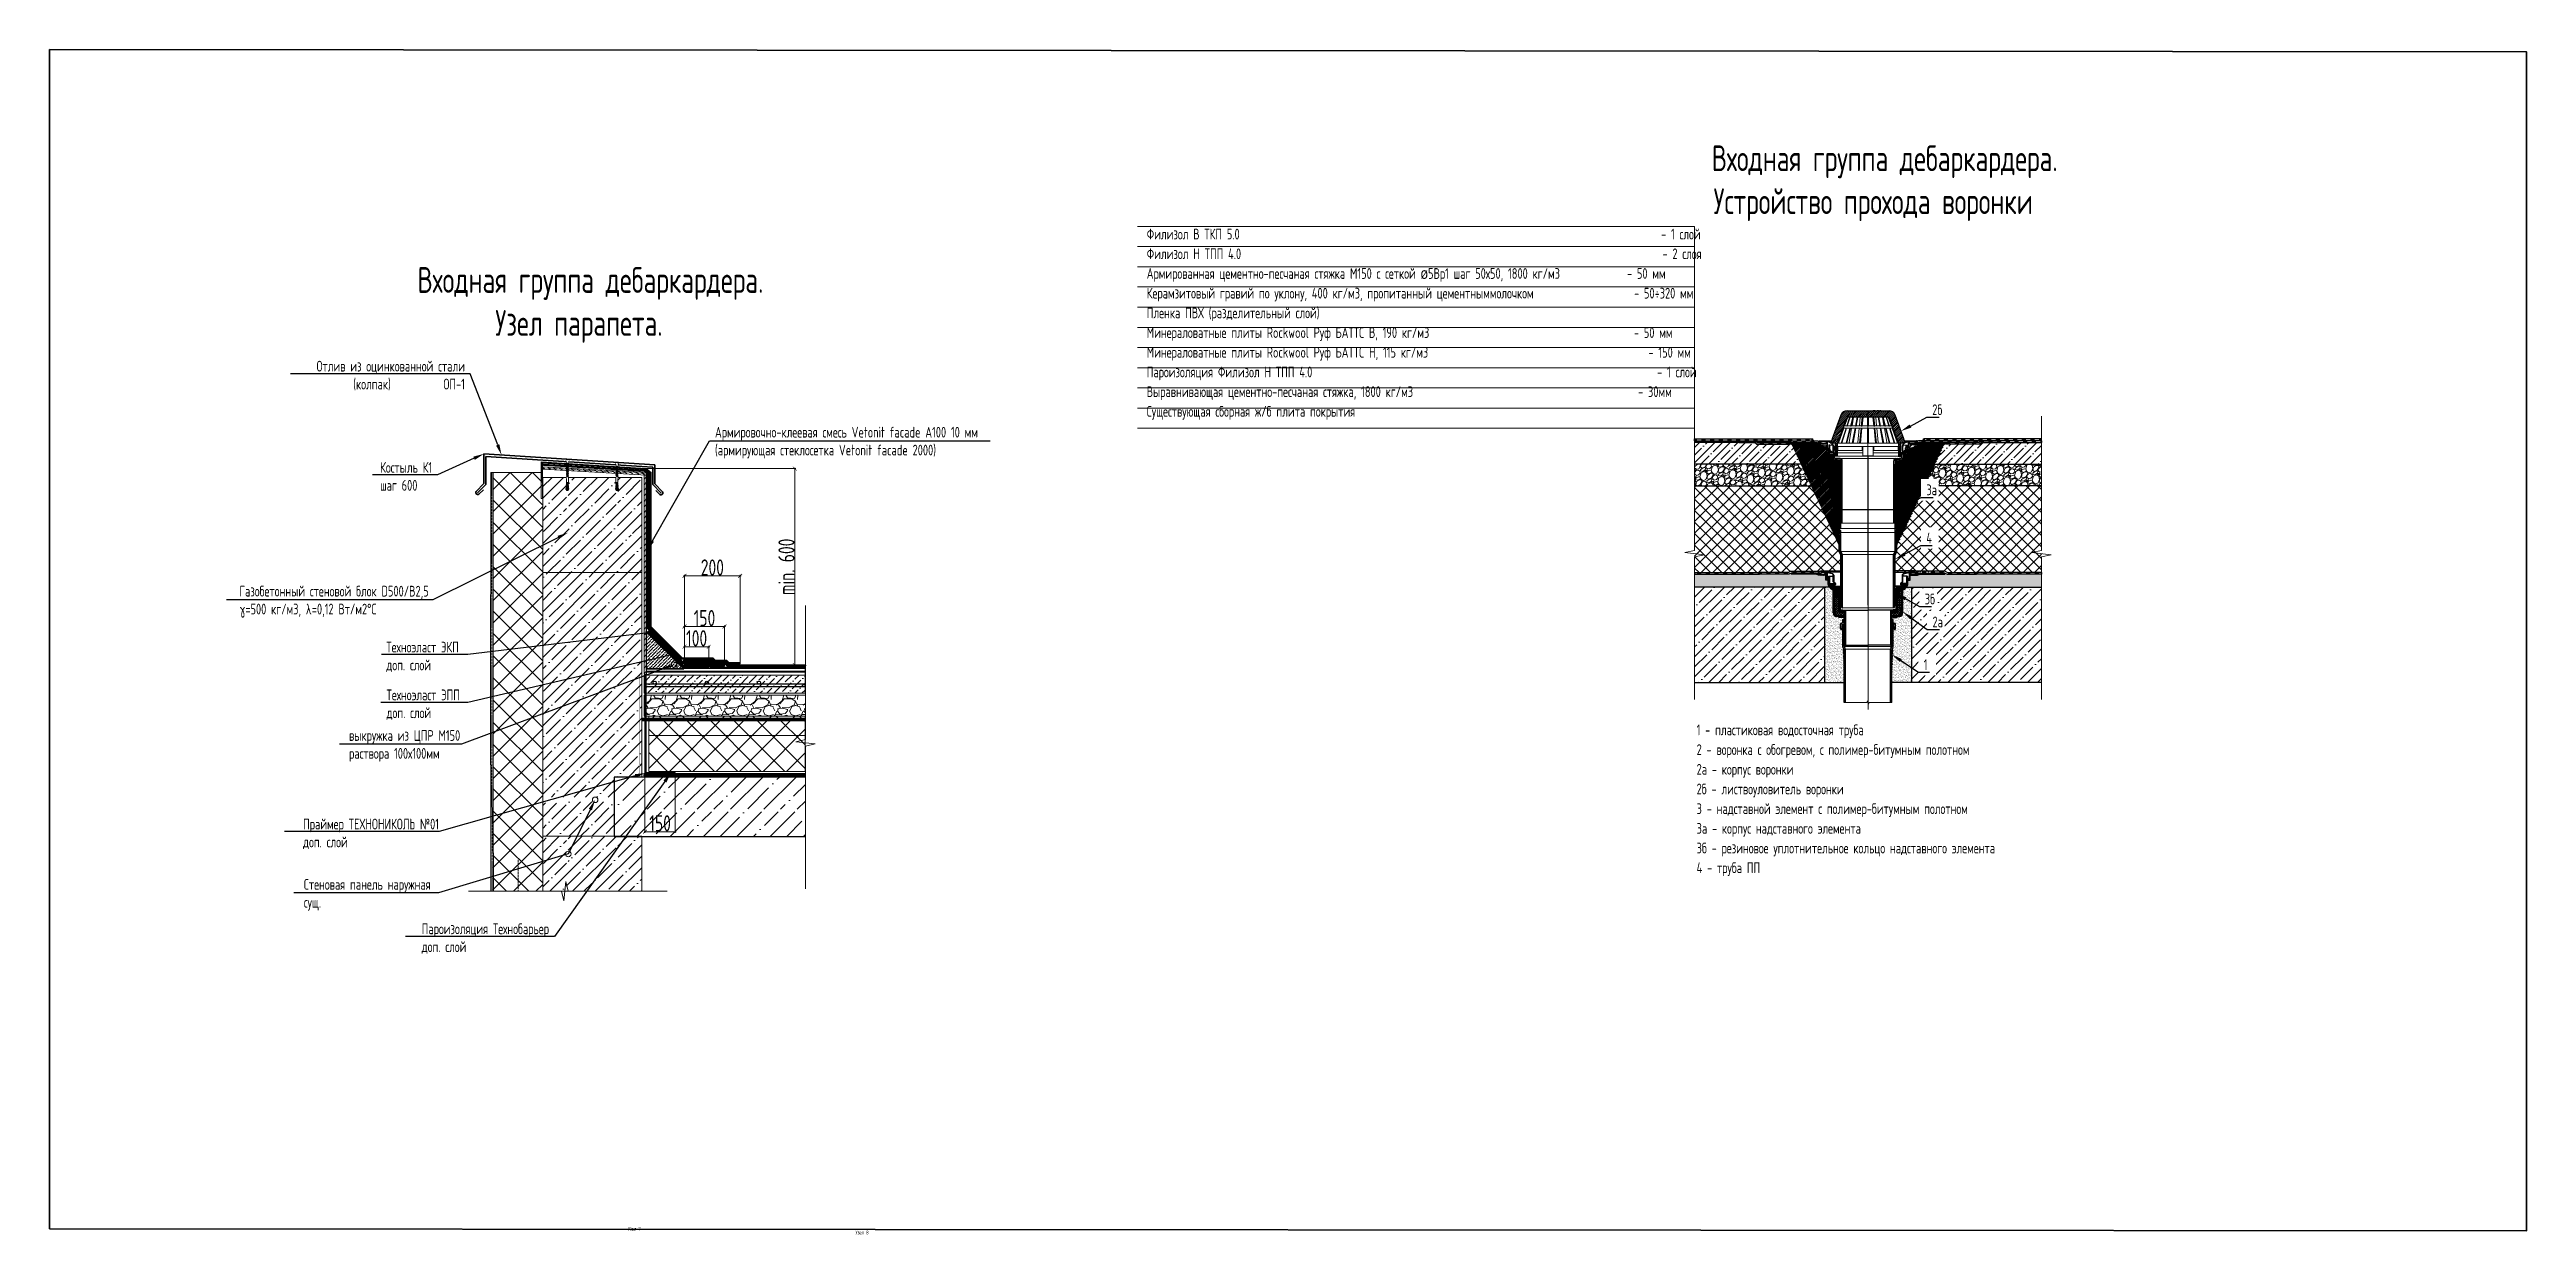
# Model space of a CAD drawing. Header units: millimetres. Extents: x -360149 to 9420325, y 0 to 292181.
# Drawn here: x 561068 to 618691, y 108333 to 135913 of the extents above; entities that cross this region are included whole.
import ezdxf
from ezdxf import colors
from ezdxf.entities.mleader import LeaderData, LeaderLine
from ezdxf.math import Vec2, Vec3

# ---------------------------------------------------------------- set-up
doc = ezdxf.new("R2010")
doc.units = ezdxf.units.MM
doc.header["$MEASUREMENT"] = 0
doc.set_wipeout_variables(frame=1)
for name, pattern in [('ACAD_ISO03W100', [30, 12, -18]), ('ACAD_ISO04W100', [30, 24, -3, 0, -3]), ('GOST2.303 4', [7, 5, -2, 0]), ('ГОСТ 2.303 4', [7, 5, -2, 0]), ('пунктирнаяX2', [12.7, 0, -12.7]), ('штриховая', [19.05, 12.7, -6.35]), ('штриховая 50', [1, 0.5, -0.5])]:
    doc.linetypes.add(name, pattern=pattern)
doc.layers.get('0').update_dxf_attribs({"color": 250, "lineweight": 9})
doc.layers.add('!!!_Разрез_Штриховка_Утеп', color=7, linetype='Continuous', lineweight=0, true_color=0x595959)
doc.layers.add('$FORMAT', color=7, linetype='Continuous')
for name, color, linetype, lineweight in [('0.15', 10, 'Continuous', 15), ('0.2', 7, 'Continuous', 20), ('0.35', 30, 'Continuous', 30), ('1.3.1. АР_Бетон Штрих', 7, 'Continuous', 13), ('TN-ГИДРОИЗОЛЯЦИЯ БИТУМАЯ ВЕРХНЯЯ', 32, 'Continuous', 15), ('TN-ГИДРОИЗОЛЯЦИЯ БИТУМАЯ нижняя', 173, 'Continuous', 15), ('TN-ГИДРОИЗОЛЯЦИЯ УСИЛЕНИЕ', 1, 'Continuous', 15), ('TN-ГРУНТОВКА', 6, 'Continuous', 15), ('TN-КЕРАМЗИТОВАЯ РАЗУКЛОНКА', 26, 'Continuous', 15), ('TN-КРЕПЕЖ', 7, 'Continuous', 15), ('TN-МЕТАЛЛ КОНСТРУКЦИИ', 162, 'Continuous', 35), ('TN-ПАРОИЗОЛЯЦИЯ', 7, 'Continuous', 15), ('TN-СИСТЕМА', 243, 'Continuous', 15), ('TN-СТЯЖКА', 7, 'Continuous', 15), ('АР_Выноски АПР', 7, 'Continuous', 5), ('АР_Штриховка', 252, 'Continuous', 0), ('вспомогательный', 140, 'Continuous', 20), ('Крепеж', 251, 'Continuous', 15), ('Маркировка потолков', 7, 'Continuous', 9), ('маскировка', 93, 'Continuous', 25), ('Оси', 10, 'ACAD_ISO04W100', 13), ('Основной', 7, 'Continuous', 30), ('Резинки', 7, 'Continuous', 20), ('СПДС_0размеры', 134, 'Continuous', 13), ('СПДС_Выноски', 7, 'Continuous', 20), ('текст', 7, 'Continuous', 15), ('Штриховка', 7, 'Continuous', 5)]:
    doc.layers.add(name, color=color, linetype=linetype, lineweight=lineweight)
doc.styles.add('Arial', font='ARIALN.TTF')
doc.styles.add('ISOCPEUR', font='isocpeur.ttf', dxfattribs={"width": 0.7})
doc.styles.add('ГОСТ 2.304', font='isocpeur.ttf', dxfattribs={"width": 0.7})
doc.dimstyles.new('СПДС$0', dxfattribs={"dimscale": 100, "dimtxt": 2.5, "dimasz": 1.5, "dimexe": 1.5, "dimexo": 0.625, "dimtad": 1, "dimdec": 0, "dimtxsty": 'ГОСТ 2.304', "dimblk": 'ARCHTICK', "dimcen": 2.5, "dimdle": 1.5, "dimclrd": 256, "dimclre": 256, "dimclrt": 256, "dimadec": 0, "dimazin": 0, "dimtfac": 1, "dimtdec": 0, "dimtmove": 1, "dimatfit": 3, "dimfxl": 1, "dimlwd": -1, "dimlwe": -1, "dimarcsym": 0})
pattern_1 = [(45, (518952.92, 124070.358), (-17.827999, 17.827999), [])]
pattern_2 = [(45, (506268.037, -64559.084), (-4.45699976, 4.45699976), [])]
pattern_3 = [(45, (522718.16, 102322.4), (-133.71, 133.71), []), (135, (522718.16, 102322.4), (-133.71, -133.71), [])]
pattern_4 = [(45, (522751.28, 106043.3), (-178.28, 178.28), []), (45, (522929.56, 106043.3), (-178.28, 178.28), [315.1575, -63.0315, 0, -63.0315])]
pattern_5 = [(258.012788, (522740.253, 108002.027), (-734.655743, -3568.3577444), [40.704, -4029.7058]), (214.96974, (522731.8, 107962.21), (2992.9284653, 2077.324061), [69.8494, -6915.0869]), (162.510447, (522674.561, 107922.177), (4284.201513, -1369.4311684), [49.2517, -4875.9246]), (297.273689, (522610.193, 107797.675), (-2763.4947566, 5391.615677), [63.6078, -6297.1665]), (322.833654, (522639.341, 107741.139), (-3125.3920788, 2387.8261131), [62.3724, -6174.8798]), (27.273689, (522689.045, 107703.457), (-5391.615677, -2763.4947566), [63.6078, -6297.1665]), (67.69424, (522745.581, 107732.605), (-1893.4651773, -4586.7526891), [84.118, -8327.6753]), (102.255328, (522777.508, 107810.429), (-1493.943906, 6823.3032142), [79.4161, -7862.1921]), (151.429566, (522760.65, 107888.035), (-4062.7186802, 2196.0163534), [63.8232, -6318.5009]), (205.236358, (522704.6, 107918.558), (3033.462637, 1402.014464), [72.864, -3570.3346]), (252.397438, (522638.689, 107887.492), (-1480.1725848, -4697.4941055), [94.229, -9328.6739]), (168.814075, (522871.103, 107944.818), (-2741.772559, 513.17291), [32.1615, -3184.0016]), (201.469234, (522839.552, 107951.057), (3708.772234, 1442.5486358), [61.187, -6057.5318]), (255, (522782.6, 107928.66), (151.2756, -262.017), [42.7871, -385.0849]), (233.19859, (522746.116, 107949.515), (1007.533846, 1280.41195), [23.0417, -2281.1194]), (321.80141, (522732.313, 107931.065), (-715.84377, 634.775425), [32.5857, -1596.7023]), (60.963757, (522757.92, 107910.914), (483.499837, 977.860773), [52.925, -1711.2364]), (191.56505, (522783.61, 107957.19), (675.3096, 40.53417), [38.27, -918.4808]), (46.38954, (522580.343, 107843.325), (2166.3432803, 2298.806894), [53.6121, -5307.6084]), (100.346176, (522617.323, 107882.143), (615.963451, -3487.289401), [44.9776, -4452.769]), (323.19859, (522753.354, 108009.59), (-1280.41195, 1007.533846), [46.0831, -2258.078]), (13.61046, (522790.254, 107981.985), (-3073.9968086, -726.704867), [53.6121, -5307.6084]), (9.443955, (522674.134, 107680.875), (-1612.636198, -232.343931), [51.6999, -2533.2984]), (324.77514, (522725.134, 107689.358), (-2974.116491, 2125.8091087), [43.3187, -4288.5549]), (96.80141, (522907.25, 107749.086), (-232.343931, 1612.636198), [46.0831, -2258.078]), (47.354025, (522901.792, 107794.845), (-2801.1187056, -3014.6506625), [50.717, -5020.9649]), (99.443955, (522778.86, 107674.96), (232.343931, -1612.636198), [25.85, -2559.1484]), (131.30993, (522891.53, 107740.01), (-867.119357, 896.79243), [15.4271, -1527.2873]), (195.96376, (522881.345, 107751.6), (937.3266, 191.80976), [62.3724, -1185.078]), (216.009006, (522821.378, 107734.444), (2468.8944564, 1774.772885), [57.8024, -5722.4297]), (333.69007, (522771.54, 107887.33), (-564.56818, 372.75842), [43.6345, -1047.2292]), (23.157227, (522810.651, 107867.993), (4756.8402517, 2047.650988), [76.1806, -7541.8634]), (90.945396, (522880.693, 107897.95), (10.861099, -2439.221383), [31.1495, -3083.8055]), (120, (522880.18, 107929.1), (-413.2926, 110.7414), [18.1531, -284.3981]), (150.256437, (522811.6, 107739.279), (2106.997134, -1229.016679), [42.0316, -4161.1436]), (78.012788, (522775.105, 107760.131), (734.655743, 3568.3577444), [81.408, -3989.0017]), (30, (522792, 107839.76), (110.7414, 413.2926), [78.6633, -223.8879]), (355.304846, (522860.137, 107879.096), (3679.099161, -321.3631506), [47.8376, -4735.9165]), (284.054604, (522907.814, 107875.18), (343.085348, -1199.343606), [44.0521, -2158.5538]), (237.645975, (522918.512, 107832.447), (-3465.567204, -5494.4062174), [71.7243, -7100.717]), (205.426079, (522880.129, 107771.857), (-3557.4966459, -1704.5656402), [75.8795, -7512.0654])]
pattern_6 = [(37.5, (522711.64, 106558.01), (-1.905871, 58.29628), [0, -45.98778, 0, -51.4337, 0, -49.164566]), (7.5, (522711.64, 106558.01), (53.5448, 85.38436), [0, -24.809196, 0, -41.44951, 0, -15.883937]), (327.5, (522674.424, 106558.01), (94.218728, 0.171215), [0, -15.12756, 0, -54.459212, 0, -71.099526]), (317.5, (522674.424, 106558.01), (90.950714, 26.55418), [0, -7.56378, 0, -35.70104, 0, -40.84441])]
pattern_7 = [(45, (522790.9, 101316.45), (-231.764, 231.764), []), (45, (523022.67, 101316.45), (-231.764, 231.764), [409.7047, -81.9409, 0, -81.9409])]
pattern_8 = [(37.5, (522790.905, 101518.153), (-1.905871, 58.29628), [0, -45.98778, 0, -51.4337, 0, -49.164566]), (7.5, (522790.905, 101518.15), (53.5448, 85.38436), [0, -24.809196, 0, -41.44951, 0, -15.883937]), (327.5, (522753.69, 101518.153), (94.218728, 0.171215), [0, -15.12756, 0, -54.459212, 0, -71.099526]), (317.5, (522753.69, 101518.15), (90.950714, 26.55418), [0, -7.56378, 0, -35.70104, 0, -40.84441])]
pattern_9 = [(45, (430809.368, 73800.977), (-17.827999, 17.827999), [])]
pattern_10 = [(45, (-1757.2876, -3084.0384), (-1.0606602, 1.0606602), [])]
pattern_11 = [(45, (-1757.2876, -3084.0384), (-2.6516504, 2.6516504), []), (135, (-1757.2876, -3084.0384), (-2.6516504, -2.6516504), [])]
pattern_12 = [(45, (-7164.80763, -278.5931), (-0.0883883476, 0.0883883476), [])]
pattern_13 = [(135, (-4505.8872, -652.0879), (-1.06066017, -1.06066017), [])]
pattern_14 = [(45, (-4506.4872, -652.08787), (-0.44194174, 0.44194174), [])]
pattern_15 = [(45, (586981.217, -51075.79), (-22.641559, 22.641559), [])]

msp = doc.modelspace()

# ---------------------------------------------------------------- texts
at = {"char_height": 120, "width": 1628.8724, "attachment_point": 1, "style": 'ISOCPEUR'}
for s, insert in [('{\\H0.75x;Узел 7}', (574521.11, 108507.76)), ('{\\H0.75x;Узел 8}', (579819.17, 108422.86))]:
    msp.add_mtext(s, dxfattribs=dict(at, insert=insert))
at = {"layer": 'АР_Выноски АПР', "char_height": 250, "width": 14150.8542, "attachment_point": 1, "line_spacing_factor": 1.1, "style": 'ISOCPEUR'}
for s, insert in [('\\pxse1.125;Филизол В ТКП 5.0                                                                                        - 1 слой        \\P\\pt47;Филизол Н ТПП 4.0                                                                                        - 2 слоя\\P\\ptz;Армированная цементно-песчаная стяжка М150 с сеткой {\\A1;\\fISOCTEUR|b0|i0|c204|p49;ø}5Вр1 шаг 50х50, 1800 кг/м3              - 50 мм\\PКерамзитовый гравий по уклону, 400 кг/м3, пропитанный цементныммолочком    ^I            - 50÷320 мм\\PПленка ПВХ (разделительный слой) \\PМинераловатные плиты Rockwool Руф БАТТС В, 190 кг/м3^I^I^I^I^I   - 50 мм\\PМинераловатные плиты Rockwool Руф БАТТС Н, 115 кг/м3                                              - 150 мм\\P\\ps*;Пароизоляция Филизол Н ТПП 4.0                                                                        - 1 слой\\P\\pse1.125,t54;Выравнивающая цементно-песчаная стяжка, 1800 кг/м3                                               - 30мм\\PСуществующая сборная ж/б плита покрытия \\P\\ptz;^I^I^I', (586593.13, 131741.55)), ('\\pxse1.125,t54;1 - пластиковая водосточная труба\\P2 - воронка с обогревом, с полимер-битумным полотном\\P2а - корпус воронки \\P2б - листвоуловитель воронки \\P3 - надставной элемент с полимер-битумным полотном\\P3а - корпус надставного элемента\\P3б - резиновое уплотнительное кольцо надставного элемента\\P4 - труба ПП\\P\\ptz;^I^I^I', (599385.63, 120202.27))]:
    msp.add_mtext(s, dxfattribs=dict(at, insert=insert))
at = {"layer": 'текст', "ltscale": 100, "char_height": 600, "width": 16281.7254, "attachment_point": 5, "style": 'ISOCPEUR'}
for s, insert in [('\\pxqc;  Входная группа дебаркардера.\\PУстройство прохода воронки', (603494.29, 132799.95)), ('\\pxqc;  Входная группа дебаркардера.\\PУзел парапета.', (573384.82, 129967.38, 0))]:
    msp.add_mtext(s, dxfattribs=dict(at, insert=insert))

# ---------------------------------------------------------------- blocks, each defined once
blk = doc.blocks.new('g10.1')
blk.add_wipeout([(-250.6, 0), (-250.6, 4), (-400, 4), (-400, 0)]).dxf.layer = 'маскировка'
at = {"layer": 'Основной', "ltscale": 0.5}
h = blk.add_hatch(color=256, dxfattribs=at)
h.dxf.hatch_style = 1
h.paths.add_polyline_path([(-384.7, 0), (-384.7, 4), (-394.7, 4), (-394.7, 0)])
h = blk.add_hatch(color=256, dxfattribs=at)
h.dxf.hatch_style = 1
h.paths.add_polyline_path([(-364.7, 0), (-364.7, 4), (-374.7, 4), (-374.7, 0)])
h = blk.add_hatch(color=256, dxfattribs=at)
h.dxf.hatch_style = 1
h.paths.add_polyline_path([(-344.7, 0), (-344.7, 4), (-354.7, 4), (-354.7, 0)])
h = blk.add_hatch(color=256, dxfattribs=at)
h.dxf.hatch_style = 1
h.paths.add_polyline_path([(-324.7, 0), (-324.7, 4), (-334.7, 4), (-334.7, 0)])
h = blk.add_hatch(color=256, dxfattribs=at)
h.dxf.hatch_style = 1
h.paths.add_polyline_path([(-304.7, 0), (-304.7, 4), (-314.7, 4), (-314.7, 0)])
h = blk.add_hatch(color=256, dxfattribs=at)
h.dxf.hatch_style = 1
h.paths.add_polyline_path([(-284.7, 0), (-284.7, 4), (-294.7, 4), (-294.7, 0)])
h = blk.add_hatch(color=256, dxfattribs=at)
h.dxf.hatch_style = 1
h.paths.add_polyline_path([(-264.7, 0), (-264.7, 4), (-274.7, 4), (-274.7, 0)])
h = blk.add_hatch(color=256, dxfattribs=at)
h.dxf.hatch_style = 1
h.paths.add_polyline_path([(-250.6, 0), (-250.6, 4), (-254.8, 4), (-254.8, 0)])
at = {"layer": 'Основной'}
for p, q in [((-400, 4), (-400, 0)), ((-400, 4), (-250.6, 4)), ((-250.6, 4), (-250.6, 0)), ((-400, 0), (-250.6, 0))]:
    blk.add_line(p, q, dxfattribs=at)
at = {"layer": 'Штриховка'}
blk.add_line((-400, 4), (-400, 0), dxfattribs=at)
blk = doc.blocks.new('*U1608')
blk.add_wipeout([(0, -163.7), (53.8, -163.7), (55, -159.2), (55, -97.6), (57.5, -97.6), (57.5, -100.1), (67.5, -100.1), (67.5, -97.6), (72.5, -97.6), (73.2, -97.5), (73.8, -97.5), (74.5, -97.3), (75.2, -97.1), (75.7, -96.9), (76.3, -96.6), (77.4, -95.8), (77.9, -95.4), (78.4, -94.9), (78.8, -94.5), (79.2, -93.9), (79.8, -92.8), (80.1, -92.1), (80.3, -91.5), (80.4, -90.9), (80.5, -90.2), (80.5, -89.6), (80.5, -87.6), (80, -87.6), (80, -36.2), (81.4, -36.2), (82.1, -36.1), (82.3, -36.1), (82.8, -35.9), (83.6, -35.5), (84.3, -34.9), (84.6, -34.6), (91, -26.1), (91.3, -25.7), (91.6, -25.2), (91.7, -24.7), (91.8, -24.2), (91.9, -23.7), (91.9, -13.9), (97.6, -13.9), (97.6, -3.3), (114.3, -2.7), (119.7, 0), (177, 0), (177, 2.5), (182.8, 0), (250, 0), (250, 4), (183.6, 4), (177.8, 8), (118.1, 8), (111.9, 8), (111.5, 8), (111.1, 8), (110.7, 8), (110.1, 8), (110, 8), (109.8, 8), (109.4, 8), (109.3, 8), (0, 8)]).dxf.layer = 'маскировка'
at = {"layer": 'Резинки', "linetype": 'ACAD_ISO04W100'}
h = blk.add_hatch(dxfattribs=at)
h.set_pattern_fill('ANSI31', color=1)
h.set_pattern_definition(pattern_12)
h.paths.add_polyline_path([(62.6, -42.7), (65.5, -39, -0.226543), (66.4, -38.4), (68.5, -38.4, -0.385157), (70.5, -40.4), (70.5, -48.9, -0.414214), (70, -49.4), (65.4, -49.4), (65.4, -45), (64.8, -45, -0.417105), (63.8, -46), (62.6, -46)])
at = {"layer": 'Штриховка', "linetype": 'ACAD_ISO04W100'}
h = blk.add_hatch(dxfattribs=at)
h.set_pattern_fill('ANSI31', color=256, scale=12)
h.set_pattern_definition(pattern_10)
edge = h.paths.add_edge_path()
edge.add_arc((81.4, -32.2), 4.01, 270, 322.6878, ccw=False)
edge.add_line((81.4, -36.2), (80, -36.2))
edge.add_line((80, -36.2), (80, -87))
edge.add_arc((79.5, -87), 0.501, 270, 360, ccw=False)
edge.add_line((79.5, -87.6), (77.5, -87.6))
edge.add_line((77.5, -87.6), (77.5, -78.5))
edge.add_line((77.5, -78.5), (77.5, -40))
edge.add_arc((76.5, -40), 1, 360.0005, 450)
edge.add_line((76.5, -39), (74.1, -39))
edge.add_arc((74.1, -40), 1, 450, 540)
edge.add_line((73.1, -40), (73.1, -50.5))
edge.add_arc((70.6, -50.5), 2.5, 270, 360, ccw=False)
edge.add_line((70.6, -53), (68.8, -53))
edge.add_arc((68.8, -54), 1, 450, 540)
edge.add_line((67.8, -54), (67.8, -87.6))
edge.add_line((67.8, -87.6), (55, -87.6))
edge.add_line((55, -87.6), (55, -95.1))
edge.add_line((55, -95.1), (55, -95.1))
edge.add_line((55, -95.1), (55, -97.6))
edge.add_line((55, -97.6), (55, -159.2))
edge.add_line((55, -159.2), (53.8, -163.7))
edge.add_line((53.8, -163.7), (52, -163.7))
edge.add_line((52, -163.7), (52, -83.5))
edge.add_line((52, -83.5), (64.1, -82))
edge.add_arc((64, -81.5), 0.501, 276.9568, 360)
edge.add_line((64.5, -81.5), (64.5, -50.4))
edge.add_arc((65.5, -50.4), 1, 89.7496, 180, ccw=False)
edge.add_line((65.5, -49.4), (65.5, -49.4))
edge.add_line((65.5, -49.4), (70, -49.4))
edge.add_arc((70, -48.9), 0.501, 270.0001, 360)
edge.add_line((70.5, -48.9), (70.5, -40.4))
edge.add_line((70.5, -40.4), (70.5, -38.4))
edge.add_line((70.5, -38.4), (64.7, -38.4))
edge.add_line((64.7, -38.4), (64.7, -32.8))
edge.add_arc((68.7, -32.8), 4.01, 450, 540, ccw=False)
edge.add_line((68.7, -28.8), (78.4, -28.8))
edge.add_arc((78.4, -27.8), 1, 270, 360)
edge.add_line((79.4, -27.8), (79.4, -25.3))
edge.add_arc((78.4, -25.3), 1, 360, 450)
edge.add_line((78.4, -24.3), (78, -24.3))
edge.add_arc((78, -23.1), 1.2, 90, 270, ccw=False)
edge.add_line((78, -21.9), (88.9, -21.9))
edge.add_line((88.9, -21.9), (88.9, -4.9))
edge.add_line((88.9, -4.9), (90.6, -4.9))
edge.add_arc((90.6, -5.9), 1, 360, 450, ccw=False)
edge.add_line((91.6, -5.9), (91.6, -9.9))
edge.add_arc((92.6, -9.9), 1, 180, 270)
edge.add_line((92.6, -10.9), (93.6, -10.9))
edge.add_arc((93.6, -9.9), 1, 270, 360)
edge.add_line((94.6, -9.9), (94.6, -1.1))
edge.add_line((94.6, -1.1), (113.3, -0.3))
edge.add_line((113.3, -0.3), (119, 2.5))
edge.add_line((119, 2.5), (177, 2.5))
edge.add_line((177, 2.5), (177, 0))
edge.add_line((177, 0), (119.7, 0))
edge.add_line((119.7, 0), (114.3, -2.7))
edge.add_line((114.3, -2.7), (97.6, -3.3))
edge.add_line((97.6, -3.3), (97.6, -13.9))
edge.add_line((97.6, -13.9), (91.9, -13.9))
edge.add_line((91.9, -13.9), (91.9, -23.7))
edge.add_arc((87.9, -23.7), 4.01, 322.6878, 360, ccw=False)
edge.add_line((91, -26.1), (84.6, -34.6))
at = {"layer": 'Штриховка', "linetype": 'Continuous'}
h = blk.add_hatch(dxfattribs=at)
h.set_pattern_fill('ANSI31', color=256, scale=5, style=0)
h.set_pattern_definition(pattern_14)
edge = h.paths.add_edge_path()
edge.add_line((108.4, 7.5), (105.2, 4.7))
edge.add_line((105.2, 4.7), (94, 4.4))
edge.add_line((94, 4.4), (82, 1.5))
edge.add_arc((83.3, -2.7), 4.3, 106.949, 172.8493)
edge.add_line((79, -2.1), (79, -17.6))
edge.add_arc((76.8, -17.5), 2.18, 279.9138, 356.8405, ccw=False)
edge.add_line((77.2, -19.7), (76.1, -20))
edge.add_arc((76.5, -21.5), 1.5, 104.8043, 180.0002)
edge.add_line((75, -21.5), (75, -24))
edge.add_arc((77.2, -23.7), 2.26, 187.1324, 263.9188)
edge.add_arc((77, -26.1), 0.113, -7.1345, 90, ccw=False)
edge.add_line((77.1, -26.1), (77.1, -27.4))
edge.add_arc((77, -27.4), 0.127, -90, 0, ccw=False)
edge.add_line((77, -27.6), (74.1, -27.6))
edge.add_line((74.1, -27.6), (74.1, -28.6))
edge.add_line((74.1, -28.6), (77, -28.6))
edge.add_arc((77, -27.5), 1.07, 270.0274, 365.0611)
edge.add_line((78.1, -27.4), (78.1, -26.1))
edge.add_arc((76.9, -26.1), 1.18, 360, 440.8196)
edge.add_arc((77.3, -23.6), 1.42, 197.5337, 260.8196, ccw=False)
edge.add_line((76, -24), (76, -21.5))
edge.add_arc((76.6, -21.5), 0.635, 104.7142, 175.0535, ccw=False)
edge.add_line((76.5, -20.9), (77.2, -20.7))
edge.add_arc((76.5, -17.2), 3.57, 281.8527, 352.076)
edge.add_line((80, -17.7), (80, -2.1))
edge.add_arc((82.8, -2.2), 2.8, 104.6515, 178.5397, ccw=False)
edge.add_line((82.1, 0.5), (94.2, 3.4))
edge.add_line((94.2, 3.4), (105.6, 3.7))
edge.add_line((105.6, 3.7), (109, 6.7))
edge.add_arc((108.7, 7.1), 0.506, 311.3714, 491.416)
at = {"layer": 'Штриховка', "linetype": 'ACAD_ISO03W100', "ltscale": 0.5}
h = blk.add_hatch(color=7, dxfattribs=at)
h.dxf.hatch_style = 1
h.paths.add_polyline_path([(99.2, 3.1), (94.4, 2.9), (94.6, -1.1), (99.3, -0.9)])
h = blk.add_hatch(color=7, dxfattribs=at)
h.dxf.hatch_style = 1
h.paths.add_polyline_path([(115.8, 5.3), (112.3, 3.6), (107.1, 3.4), (107.3, -0.6), (113.3, -0.3), (117.5, 1.7)])
h = blk.add_hatch(color=7, dxfattribs=at)
h.dxf.hatch_style = 1
h.paths.add_polyline_path([(134.7, 6.5), (124.7, 6.5), (124.7, 2.5), (134.7, 2.5)])
h = blk.add_hatch(color=7, dxfattribs=at)
h.dxf.hatch_style = 1
h.paths.add_polyline_path([(154.7, 6.5), (144.7, 6.5), (144.7, 2.5), (154.7, 2.5)])
h = blk.add_hatch(color=7, dxfattribs=at)
h.dxf.hatch_style = 1
h.paths.add_polyline_path([(174.7, 6.5), (164.7, 6.5), (164.7, 2.5), (174.7, 2.5)])
h = blk.add_hatch(color=7, dxfattribs=at)
h.dxf.hatch_style = 1
h.paths.add_polyline_path([(194.6, 4), (184.6, 4), (184.6, 0), (194.6, 0)])
h = blk.add_hatch(color=7, dxfattribs=at)
h.dxf.hatch_style = 1
h.paths.add_polyline_path([(214.6, 4), (204.6, 4), (204.6, 0), (214.6, 0)])
h = blk.add_hatch(color=7, dxfattribs=at)
h.dxf.hatch_style = 1
h.paths.add_polyline_path([(234.6, 4), (224.6, 4), (224.6, 0), (234.6, 0)])
h = blk.add_hatch(color=7, dxfattribs=at)
h.dxf.hatch_style = 1
h.paths.add_polyline_path([(250, 4), (250, 0), (244.6, 0), (244.6, 4)])
at = {"layer": 'Штриховка'}
h = blk.add_hatch(dxfattribs=at)
h.set_pattern_fill('ANSI37', color=256, scale=30)
h.set_pattern_definition(pattern_11)
h.paths.add_polyline_path([(77.5, -78.5), (75.3, -78.5), (75.3, -80), (75, -80), (75, -92.6, -0.414214), (72.5, -95.1), (55, -95.1), (55, -87.6), (67.8, -87.6), (67.8, -54, -0.414214), (68.8, -53), (70.6, -53, 0.414214), (73.1, -50.5), (73.1, -40, -0.129717), (73.2, -39.5), (73.6, -39.2, -0.129717), (74.1, -39), (76.5, -39, -0.414214), (77.5, -40)])
at = {"layer": 'Штриховка', "linetype": 'ACAD_ISO04W100'}
h = blk.add_hatch(dxfattribs=at)
h.set_pattern_fill('ANSI31', color=256, scale=12, angle=90)
h.set_pattern_definition(pattern_13)
h.paths.add_polyline_path([(75, -80), (75.3, -80), (75.3, -78.5), (77.5, -78.5), (77.5, -87.6), (77.5, -87.6), (80.5, -87.6), (80.5, -89.6, -0.414214), (72.5, -97.6), (67.5, -97.6), (67.5, -100.1), (57.5, -100.1), (57.5, -97.6), (55, -97.6), (55, -95.1), (72.5, -95.1, 0.414214), (75, -92.6)])
for p, q in [((118.1, 6.5), (108.8, 6.5)), ((62.6, -42.7), (65.5, -39)), ((62.6, -42.7), (62.6, -46)), ((63.8, -46), (62.6, -46)), ((65.4, -45), (64.8, -45)), ((65.4, -49.4), (65.4, -45)), ((88.9, -4.9), (80, -4.9))]:
    blk.add_line(p, q)
at = {"layer": 'Основной'}
for p, q in [((94, 4.4), (82, 1.5)), ((82.1, 0.5), (94.2, 3.4)), ((105.2, 4.7), (94, 4.4)), ((94.2, 3.4), (105.6, 3.7)), ((94.4, 2.9), (94.6, -1.1)), ((112.3, 3.6), (95.4, 2.9)), ((108.4, 7.5), (105.2, 4.7)), ((105.6, 3.7), (109, 6.7)), ((118.1, 6.5), (112.3, 3.6)), ((119.1, 2.5), (113.3, -0.3)), ((114.3, -2.7), (119.7, 0)), ((177.8, 6.5), (118.1, 6.5)), ((119.1, 2.5), (177, 2.5)), ((119.7, 0), (177, 0)), ((177, 2.5), (153.4, 2.5)), ((177, 2.5), (177, 0)), ((177, 2.5), (177, 0)), ((177, 2.5), (182.8, 0)), ((177.8, 6.5), (183.6, 4)), ((182.8, 0), (250, 0)), ((183.6, 4), (248.5, 4)), ((250, 4), (250, 0)), ((64.5, -50.4), (64.5, -81.5)), ((64.7, -32.8), (64.7, -38.4)), ((64.7, -38.4), (70.5, -38.4)), ((65.4, -49.4), (70, -49.4)), ((67.8, -87.6), (67.8, -54)), ((78.4, -28.8), (68.7, -28.8)), ((68.8, -53), (70.6, -53)), ((70.5, -38.4), (70.5, -48.9)), ((73.1, -50.5), (73.1, -40)), ((73.2, -39.5), (73.6, -39.2)), ((77, -27.6), (74.1, -27.6)), ((74.1, -27.6), (74.1, -28.6)), ((74.1, -28.6), (77, -28.6)), ((74.1, -39), (76.5, -39)), ((75, -21.5), (75, -24)), ((76, -24), (76, -21.5)), ((77.4, -19.7), (76.1, -20)), ((77.2, -20.7), (76.5, -20.9)), ((77.1, -26.1), (77.1, -27.4)), ((77.5, -40), (77.5, -87.6)), ((88.9, -21.9), (78, -21.9)), ((78, -24.3), (78.4, -24.3)), ((78.1, -27.4), (78.1, -26.1)), ((79, -2.1), (79, -17.6)), ((79.4, -25.3), (79.4, -27.8)), ((80, -17.7), (80, -2.1)), ((80, -87), (80, -36.2)), ((80, -36.2), (81.4, -36.2)), ((84.6, -34.6), (91, -26.1)), ((90.6, -4.9), (88.9, -4.9)), ((88.9, -4.9), (88.9, -21.9)), ((91.6, -9.9), (91.6, -5.9)), ((91.9, -23.7), (91.9, -13.9)), ((91.9, -13.9), (97.6, -13.9)), ((93.6, -10.9), (92.6, -10.9)), ((113.3, -0.3), (94.6, -1.1)), ((94.6, -1.1), (94.6, -9.9)), ((113.3, -0.3), (95.6, -1)), ((97.6, -3.3), (114.3, -2.7)), ((97.6, -13.9), (97.6, -3.3)), ((64.1, -82), (52, -83.5)), ((52, -83.5), (52, -163.7)), ((55, -159.2), (55, -87.6)), ((55, -87.6), (67.8, -87.6)), ((72.5, -95.1), (55, -95.1)), ((72.5, -95.1), (55, -95.1)), ((55, -97.6), (57.5, -97.6)), ((57.5, -97.6), (57.5, -100.1)), ((57.5, -100.1), (67.5, -100.1)), ((57.5, -100.1), (67.5, -100.1)), ((67.5, -100.1), (67.5, -97.6)), ((67.5, -97.6), (72.5, -97.6)), ((75.3, -80), (75, -80)), ((75, -80), (75, -92.6)), ((77.5, -78.5), (75.3, -78.5)), ((75.3, -78.5), (75.3, -80)), ((77.5, -87.6), (77.5, -78.5)), ((77.5, -87.6), (79.5, -87.6)), ((80.5, -87.6), (77.5, -87.6)), ((80.5, -89.6), (80.5, -87.6)), ((52, -163.7), (53.8, -163.7)), ((53.8, -163.7), (55, -159.2))]:
    blk.add_line(p, q, dxfattribs=at)
at = {"layer": 'Основной', "linetype": 'ACAD_ISO04W100'}
for p, q in [((99.3, -0.9), (99.2, 3.1)), ((250, 4), (248.5, 4))]:
    blk.add_line(p, q, dxfattribs=at)
at = {"layer": 'Основной'}
for centre, radius, start, end in [((83.3, -2.7), 4.3, 106.949, 172.8493), ((82.8, -2.2), 2.8, 104.6515, 178.5397), ((108.7, 7.1), 0.506, 311.3714, 131.416), ((65.5, -50.4), 1, 90, 180), ((68.7, -32.8), 4.01, 90, 180), ((68.8, -54), 1, 90, 180), ((70, -48.9), 0.501, 270, 360), ((70.6, -50.5), 2.5, 270, 0), ((74.1, -40), 1, 90, 180), ((76.5, -21.5), 1.5, 104.8043, 180.0002), ((77.2, -23.7), 2.26, 187.1324, 263.9188), ((76.6, -21.5), 0.635, 104.7142, 175.0535), ((77.3, -23.6), 1.42, 197.5337, 260.8196), ((76.5, -40), 1, 0, 90), ((78, -23.1), 1.2, 90, 270), ((77, -26.1), 0.113, 352.8655, 90), ((77, -27.4), 0.127, 270, 0), ((77, -27.5), 1.07, 270.0274, 5.0611), ((76.9, -26.1), 1.18, 0, 80.8196), ((76.5, -17.2), 3.57, 281.8527, 352.076), ((76.7, -17.5), 2.31, 287.6278, 355.7501), ((78.4, -25.3), 1, 0, 90), ((78.4, -27.8), 1, 270, 0), ((81.4, -32.2), 4.01, 270, 322.6878), ((90.6, -5.9), 1, 0, 90), ((87.9, -23.7), 4.01, 322.6878, 0), ((92.6, -9.9), 1, 180, 270), ((93.6, -9.9), 1, 270, 0), ((64, -81.5), 0.501, 276.9568, 0), ((72.5, -89.6), 8.01, 270, 0), ((72.5, -92.6), 2.5, 270, 0), ((79.5, -87), 0.501, 270, 0)]:
    blk.add_arc(centre, radius, start, end, dxfattribs=at)
at = {"layer": 'Резинки'}
for centre, radius, start, end in [((63.8, -45), 1, 270.0019, 0.5587), ((66.7, -39.6), 1.31, 100.9865, 152.0445), ((68.4, -40.5), 2.14, 2.0667, 86.3249)]:
    blk.add_arc(centre, radius, start, end, dxfattribs=at)
blk.add_wipeout([(0, -163.7), (-53.8, -163.7), (-55, -159.2), (-55, -97.6), (-57.5, -97.6), (-57.5, -100.1), (-67.5, -100.1), (-67.5, -97.6), (-72.5, -97.6), (-73.2, -97.5), (-73.8, -97.5), (-74.5, -97.3), (-75.2, -97.1), (-75.8, -96.9), (-76.3, -96.6), (-77.4, -95.8), (-77.9, -95.4), (-78.4, -94.9), (-78.8, -94.5), (-79.2, -93.9), (-79.8, -92.8), (-80.1, -92.1), (-80.3, -91.5), (-80.4, -90.9), (-80.5, -90.2), (-80.5, -89.6), (-80.5, -87.6), (-80, -87.6), (-80, -36.2), (-81.4, -36.2), (-82.1, -36.1), (-82.3, -36.1), (-82.8, -35.9), (-83.6, -35.5), (-84.3, -34.9), (-84.6, -34.6), (-91, -26.1), (-91.3, -25.7), (-91.6, -25.2), (-91.7, -24.7), (-91.8, -24.2), (-91.9, -23.7), (-91.9, -13.9), (-97.6, -13.9), (-97.6, -3.3), (-114.3, -2.7), (-119.7, 0), (-177, 0), (-177, 2.5), (-182.8, 0), (-250, 0), (-250, 4), (-183.6, 4), (-177.8, 8), (-118.1, 8), (-111.9, 8), (-111.5, 8), (-111.1, 8), (-110.7, 8), (-110.1, 8), (-110, 8), (-109.8, 8), (-109.4, 8), (-109.3, 8), (0, 8)]).dxf.layer = 'маскировка'
at = {"layer": 'Резинки', "linetype": 'ACAD_ISO04W100'}
h = blk.add_hatch(dxfattribs=at)
h.set_pattern_fill('ANSI31', color=1)
h.set_pattern_definition(pattern_12)
h.paths.add_polyline_path([(-62.6, -42.7), (-65.5, -39, 0.226543), (-66.4, -38.4), (-68.5, -38.4, 0.385157), (-70.5, -40.4), (-70.5, -48.9, 0.414214), (-70, -49.4), (-65.4, -49.4), (-65.4, -45), (-64.8, -45, 0.417105), (-63.8, -46), (-62.6, -46)])
at = {"layer": 'Штриховка', "linetype": 'ACAD_ISO03W100', "ltscale": 0.5}
h = blk.add_hatch(color=7, dxfattribs=at)
h.dxf.hatch_style = 1
h.paths.add_polyline_path([(-250, 4), (-250, 0), (-244.6, 0), (-244.6, 4)])
h = blk.add_hatch(color=7, dxfattribs=at)
h.dxf.hatch_style = 1
h.paths.add_polyline_path([(-234.6, 4), (-224.6, 4), (-224.6, 0), (-234.6, 0)])
h = blk.add_hatch(color=7, dxfattribs=at)
h.dxf.hatch_style = 1
h.paths.add_polyline_path([(-214.6, 4), (-204.6, 4), (-204.6, 0), (-214.6, 0)])
h = blk.add_hatch(color=7, dxfattribs=at)
h.dxf.hatch_style = 1
h.paths.add_polyline_path([(-194.6, 4), (-184.6, 4), (-184.6, 0), (-194.6, 0)])
at = {"layer": 'Штриховка', "linetype": 'ACAD_ISO04W100'}
h = blk.add_hatch(dxfattribs=at)
h.set_pattern_fill('ANSI31', color=256, scale=12)
h.set_pattern_definition(pattern_10)
edge = h.paths.add_edge_path()
edge.add_arc((-81.4, -32.2), 4.01, 217.3122, 270)
edge.add_line((-81.4, -36.2), (-80, -36.2))
edge.add_line((-80, -36.2), (-80, -87))
edge.add_arc((-79.5, -87), 0.501, 180, 270)
edge.add_line((-79.5, -87.6), (-77.5, -87.6))
edge.add_line((-77.5, -87.6), (-77.5, -78.5))
edge.add_line((-77.5, -78.5), (-77.5, -40))
edge.add_arc((-76.5, -40), 1, 90, 179.9995, ccw=False)
edge.add_line((-76.5, -39), (-74.1, -39))
edge.add_arc((-74.1, -40), 1, 0, 90, ccw=False)
edge.add_line((-73.1, -40), (-73.1, -50.5))
edge.add_arc((-70.6, -50.5), 2.5, 180, 270)
edge.add_line((-70.6, -53), (-68.8, -53))
edge.add_arc((-68.8, -54), 1, 0, 90, ccw=False)
edge.add_line((-67.8, -54), (-67.8, -87.6))
edge.add_line((-67.8, -87.6), (-55, -87.6))
edge.add_line((-55, -87.6), (-55, -95.1))
edge.add_line((-55, -95.1), (-55, -95.1))
edge.add_line((-55, -95.1), (-55, -97.6))
edge.add_line((-55, -97.6), (-55, -159.2))
edge.add_line((-55, -159.2), (-53.8, -163.7))
edge.add_line((-53.8, -163.7), (-52, -163.7))
edge.add_line((-52, -163.7), (-52, -83.5))
edge.add_line((-52, -83.5), (-64.1, -82))
edge.add_arc((-64, -81.5), 0.501, 180, 263.0432, ccw=False)
edge.add_line((-64.5, -81.5), (-64.5, -50.4))
edge.add_arc((-65.5, -50.4), 1, 360, 450.2504)
edge.add_line((-65.5, -49.4), (-65.5, -49.4))
edge.add_line((-65.5, -49.4), (-70, -49.4))
edge.add_arc((-70, -48.9), 0.501, 180, 269.9999, ccw=False)
edge.add_line((-70.5, -48.9), (-70.5, -40.4))
edge.add_line((-70.5, -40.4), (-70.5, -38.4))
edge.add_line((-70.5, -38.4), (-64.7, -38.4))
edge.add_line((-64.7, -38.4), (-64.7, -32.8))
edge.add_arc((-68.7, -32.8), 4.01, 0, 90)
edge.add_line((-68.7, -28.8), (-78.4, -28.8))
edge.add_arc((-78.4, -27.8), 1, 180, 270, ccw=False)
edge.add_line((-79.4, -27.8), (-79.4, -25.3))
edge.add_arc((-78.4, -25.3), 1, 90, 180, ccw=False)
edge.add_line((-78.4, -24.3), (-78, -24.3))
edge.add_arc((-78, -23.1), 1.2, 270, 450)
edge.add_line((-78, -21.9), (-88.9, -21.9))
edge.add_line((-88.9, -21.9), (-88.9, -4.9))
edge.add_line((-88.9, -4.9), (-90.6, -4.9))
edge.add_arc((-90.6, -5.9), 1, 90, 180)
edge.add_line((-91.6, -5.9), (-91.6, -9.9))
edge.add_arc((-92.6, -9.9), 1, 270, 360, ccw=False)
edge.add_line((-92.6, -10.9), (-93.6, -10.9))
edge.add_arc((-93.6, -9.9), 1, 180, 270, ccw=False)
edge.add_line((-94.6, -9.9), (-94.6, -1.1))
edge.add_line((-94.6, -1.1), (-113.3, -0.3))
edge.add_line((-113.3, -0.3), (-119, 2.5))
edge.add_line((-119, 2.5), (-177, 2.5))
edge.add_line((-177, 2.5), (-177, 0))
edge.add_line((-177, 0), (-119.7, 0))
edge.add_line((-119.7, 0), (-114.3, -2.7))
edge.add_line((-114.3, -2.7), (-97.6, -3.3))
edge.add_line((-97.6, -3.3), (-97.6, -13.9))
edge.add_line((-97.6, -13.9), (-91.9, -13.9))
edge.add_line((-91.9, -13.9), (-91.9, -23.7))
edge.add_arc((-87.9, -23.7), 4.01, 180, 217.3122)
edge.add_line((-91, -26.1), (-84.6, -34.6))
at = {"layer": 'Штриховка', "linetype": 'ACAD_ISO03W100', "ltscale": 0.5}
h = blk.add_hatch(color=7, dxfattribs=at)
h.dxf.hatch_style = 1
h.paths.add_polyline_path([(-174.7, 6.5), (-164.7, 6.5), (-164.7, 2.5), (-174.7, 2.5)])
h = blk.add_hatch(color=7, dxfattribs=at)
h.dxf.hatch_style = 1
h.paths.add_polyline_path([(-154.7, 6.5), (-144.7, 6.5), (-144.7, 2.5), (-154.7, 2.5)])
h = blk.add_hatch(color=7, dxfattribs=at)
h.dxf.hatch_style = 1
h.paths.add_polyline_path([(-134.7, 6.5), (-124.7, 6.5), (-124.7, 2.5), (-134.7, 2.5)])
h = blk.add_hatch(color=7, dxfattribs=at)
h.dxf.hatch_style = 1
h.paths.add_polyline_path([(-115.8, 5.3), (-112.3, 3.6), (-107.1, 3.4), (-107.3, -0.6), (-113.3, -0.3), (-117.5, 1.7)])
at = {"layer": 'Штриховка', "linetype": 'Continuous'}
h = blk.add_hatch(dxfattribs=at)
h.set_pattern_fill('ANSI31', color=256, scale=5, style=0)
h.set_pattern_definition(pattern_14)
edge = h.paths.add_edge_path()
edge.add_line((-108.4, 7.5), (-105.2, 4.7))
edge.add_line((-105.2, 4.7), (-94, 4.4))
edge.add_line((-94, 4.4), (-82, 1.5))
edge.add_arc((-83.3, -2.7), 4.3, 367.1507, 433.051, ccw=False)
edge.add_line((-79, -2.1), (-79, -17.6))
edge.add_arc((-76.8, -17.5), 2.18, 183.1595, 260.0862)
edge.add_line((-77.2, -19.7), (-76.1, -20))
edge.add_arc((-76.5, -21.5), 1.5, 359.9998, 435.1957, ccw=False)
edge.add_line((-75, -21.5), (-75, -24))
edge.add_arc((-77.2, -23.7), 2.26, 276.0812, 352.8676, ccw=False)
edge.add_arc((-77, -26.1), 0.113, 450, 547.1345)
edge.add_line((-77.1, -26.1), (-77.1, -27.4))
edge.add_arc((-77, -27.4), 0.127, 540, 630)
edge.add_line((-77, -27.6), (-74.1, -27.6))
edge.add_line((-74.1, -27.6), (-74.1, -28.6))
edge.add_line((-74.1, -28.6), (-77, -28.6))
edge.add_arc((-77, -27.5), 1.07, 174.9389, 269.9726, ccw=False)
edge.add_line((-78.1, -27.4), (-78.1, -26.1))
edge.add_arc((-76.9, -26.1), 1.18, 99.1804, 180, ccw=False)
edge.add_arc((-77.3, -23.6), 1.42, 279.1804, 342.4663)
edge.add_line((-76, -24), (-76, -21.5))
edge.add_arc((-76.6, -21.5), 0.635, 364.9465, 435.2858)
edge.add_line((-76.5, -20.9), (-77.2, -20.7))
edge.add_arc((-76.5, -17.2), 3.57, 187.924, 258.1473, ccw=False)
edge.add_line((-80, -17.7), (-80, -2.1))
edge.add_arc((-82.8, -2.2), 2.8, 361.4603, 435.3485)
edge.add_line((-82.1, 0.5), (-94.2, 3.4))
edge.add_line((-94.2, 3.4), (-105.6, 3.7))
edge.add_line((-105.6, 3.7), (-109, 6.7))
edge.add_arc((-108.7, 7.1), 0.506, 48.584, 228.6286, ccw=False)
at = {"layer": 'Штриховка', "linetype": 'ACAD_ISO03W100', "ltscale": 0.5}
h = blk.add_hatch(color=7, dxfattribs=at)
h.dxf.hatch_style = 1
h.paths.add_polyline_path([(-99.2, 3.1), (-94.4, 2.9), (-94.6, -1.1), (-99.3, -0.9)])
at = {"layer": 'Штриховка'}
h = blk.add_hatch(dxfattribs=at)
h.set_pattern_fill('ANSI37', color=256, scale=30)
h.set_pattern_definition(pattern_11)
h.paths.add_polyline_path([(-77.5, -78.5), (-75.3, -78.5), (-75.3, -80), (-75, -80), (-75, -92.6, 0.414214), (-72.5, -95.1), (-55, -95.1), (-55, -87.6), (-67.8, -87.6), (-67.8, -54, 0.414214), (-68.8, -53), (-70.6, -53, -0.414214), (-73.1, -50.5), (-73.1, -40, 0.129717), (-73.2, -39.5), (-73.6, -39.2, 0.129717), (-74.1, -39), (-76.5, -39, 0.414214), (-77.5, -40)])
at = {"layer": 'Штриховка', "linetype": 'ACAD_ISO04W100'}
h = blk.add_hatch(dxfattribs=at)
h.set_pattern_fill('ANSI31', color=256, scale=12, angle=90)
h.set_pattern_definition(pattern_13)
h.paths.add_polyline_path([(-75, -80), (-75.3, -80), (-75.3, -78.5), (-77.5, -78.5), (-77.5, -87.6), (-77.5, -87.6), (-80.5, -87.6), (-80.5, -89.6, 0.414214), (-72.5, -97.6), (-67.5, -97.6), (-67.5, -100.1), (-57.5, -100.1), (-57.5, -97.6), (-55, -97.6), (-55, -95.1), (-72.5, -95.1, -0.414214), (-75, -92.6)])
for p, q in [((-118.1, 6.5), (-108.8, 6.5)), ((-108.7, 7.6), (0, 7.6)), ((0, 4.4), (-94, 4.4)), ((108.7, 7.6), (0, 7.6)), ((0, 4.4), (94, 4.4)), ((-88.9, -4.9), (-80, -4.9)), ((-74.1, -27.6), (0, -27.6)), ((-74.1, -28.6), (0, -28.6)), ((-62.6, -42.7), (-65.5, -39)), ((-65.4, -49.4), (-65.4, -45)), ((-65.4, -45), (-64.8, -45)), ((-65.4, -49.4), (0, -49.4)), ((-64.7, -38.4), (0, -38.4)), ((-63.8, -46), (-62.6, -46)), ((-62.6, -42.7), (-62.6, -46)), ((-62.6, -42.7), (0, -42.7)), ((-62.6, -46), (0, -46)), ((74.1, -27.6), (0, -27.6)), ((74.1, -28.6), (0, -28.6)), ((64.7, -38.4), (0, -38.4)), ((62.6, -42.7), (0, -42.7)), ((62.6, -46), (0, -46)), ((65.4, -49.4), (0, -49.4)), ((-52, -83.5), (0, -83.5)), ((52, -83.5), (0, -83.5)), ((-52, -163.7), (0, -163.7)), ((52, -163.7), (0, -163.7))]:
    blk.add_line(p, q)
at = {"layer": 'Основной', "linetype": 'ACAD_ISO04W100'}
for p, q in [((-250, 4), (-248.5, 4)), ((-99.3, -0.9), (-99.2, 3.1))]:
    blk.add_line(p, q, dxfattribs=at)
at = {"layer": 'Основной'}
for p, q in [((-250, 4), (-250, 0)), ((-182.8, 0), (-250, 0)), ((-183.6, 4), (-248.5, 4)), ((-177.8, 6.5), (-183.6, 4)), ((-177, 2.5), (-182.8, 0)), ((-177.8, 6.5), (-118.1, 6.5)), ((-177, 2.5), (-153.4, 2.5)), ((-119.1, 2.5), (-177, 2.5)), ((-177, 2.5), (-177, 0)), ((-177, 2.5), (-177, 0)), ((-119.7, 0), (-177, 0)), ((-114.3, -2.7), (-119.7, 0)), ((-119.1, 2.5), (-113.3, -0.3)), ((-118.1, 6.5), (-112.3, 3.6)), ((-112.3, 3.6), (-95.4, 2.9)), ((-105.6, 3.7), (-109, 6.7)), ((-108.4, 7.5), (-105.2, 4.7)), ((-94.2, 3.4), (-105.6, 3.7)), ((-105.2, 4.7), (-94, 4.4)), ((-94.4, 2.9), (-94.6, -1.1)), ((-82.1, 0.5), (-94.2, 3.4)), ((-94, 4.4), (-82, 1.5)), ((-97.6, -3.3), (-114.3, -2.7)), ((-113.3, -0.3), (-94.6, -1.1)), ((-113.3, -0.3), (-95.6, -1)), ((-97.6, -13.9), (-97.6, -3.3)), ((-91.9, -13.9), (-97.6, -13.9)), ((-94.6, -1.1), (-94.6, -9.9)), ((-93.6, -10.9), (-92.6, -10.9)), ((-91.9, -23.7), (-91.9, -13.9)), ((-91.6, -9.9), (-91.6, -5.9)), ((-84.6, -34.6), (-91, -26.1)), ((-90.6, -4.9), (-88.9, -4.9)), ((-88.9, -4.9), (-88.9, -21.9)), ((-88.9, -21.9), (-78, -21.9)), ((-80, -36.2), (-81.4, -36.2)), ((-80, -17.7), (-80, -2.1)), ((-80, -87), (-80, -36.2)), ((-79.4, -25.3), (-79.4, -27.8)), ((-79, -2.1), (-79, -17.6)), ((-78, -24.3), (-78.4, -24.3)), ((-78.4, -28.8), (-68.7, -28.8)), ((-78.1, -27.4), (-78.1, -26.1)), ((-77.5, -40), (-77.5, -87.6)), ((-77.4, -19.7), (-76.1, -20)), ((-77.2, -20.7), (-76.5, -20.9)), ((-77.1, -26.1), (-77.1, -27.4)), ((-77, -27.6), (-74.1, -27.6)), ((-74.1, -28.6), (-77, -28.6)), ((-74.1, -39), (-76.5, -39)), ((-76, -24), (-76, -21.5)), ((-75, -21.5), (-75, -24)), ((-74.1, -27.6), (-74.1, -28.6)), ((-73.2, -39.5), (-73.6, -39.2)), ((-73.1, -50.5), (-73.1, -40)), ((-68.8, -53), (-70.6, -53)), ((-64.7, -38.4), (-70.5, -38.4)), ((-70.5, -38.4), (-70.5, -48.9)), ((-65.4, -49.4), (-70, -49.4)), ((-67.8, -87.6), (-67.8, -54)), ((-64.7, -32.8), (-64.7, -38.4)), ((-64.5, -50.4), (-64.5, -81.5)), ((-80.5, -87.6), (-77.5, -87.6)), ((-80.5, -89.6), (-80.5, -87.6)), ((-77.5, -87.6), (-79.5, -87.6)), ((-77.5, -87.6), (-77.5, -78.5)), ((-77.5, -78.5), (-75.3, -78.5)), ((-75.3, -78.5), (-75.3, -80)), ((-75.3, -80), (-75, -80)), ((-75, -80), (-75, -92.6)), ((-72.5, -95.1), (-55, -95.1)), ((-72.5, -95.1), (-55, -95.1)), ((-67.5, -97.6), (-72.5, -97.6)), ((-55, -87.6), (-67.8, -87.6)), ((-67.5, -100.1), (-67.5, -97.6)), ((-57.5, -100.1), (-67.5, -100.1)), ((-57.5, -100.1), (-67.5, -100.1)), ((-64.1, -82), (-52, -83.5)), ((-55, -97.6), (-57.5, -97.6)), ((-57.5, -97.6), (-57.5, -100.1)), ((-55, -159.2), (-55, -87.6)), ((-52, -83.5), (-52, -163.7)), ((-53.8, -163.7), (-55, -159.2)), ((-52, -163.7), (-53.8, -163.7))]:
    blk.add_line(p, q, dxfattribs=at)
for centre, radius, start, end in [((-108.7, 7.1), 0.506, 48.584, 228.6286), ((-82.8, -2.2), 2.8, 1.4603, 75.3485), ((-83.3, -2.7), 4.3, 7.1507, 73.051), ((-93.6, -9.9), 1, 180, 270), ((-92.6, -9.9), 1, 270, 0), ((-87.9, -23.7), 4.01, 180, 217.3122), ((-90.6, -5.9), 1, 90, 180), ((-81.4, -32.2), 4.01, 217.3122, 270), ((-76.5, -17.2), 3.57, 187.924, 258.1473), ((-78.4, -25.3), 1, 90, 180), ((-78.4, -27.8), 1, 180, 270), ((-76.7, -17.5), 2.31, 184.2499, 252.3722), ((-76.9, -26.1), 1.18, 99.1804, 180), ((-77, -27.5), 1.07, 174.9389, 269.9726), ((-78, -23.1), 1.2, 270, 90), ((-76.5, -40), 1, 90, 180), ((-77.3, -23.6), 1.42, 279.1804, 342.4663), ((-77, -26.1), 0.113, 90, 187.1345), ((-77, -27.4), 0.127, 180, 270), ((-77.2, -23.7), 2.26, 276.0812, 352.8676), ((-76.6, -21.5), 0.635, 4.9465, 75.2858), ((-76.5, -21.5), 1.5, 359.9998, 75.1957), ((-74.1, -40), 1, 0, 90), ((-70.6, -50.5), 2.5, 180, 270), ((-70, -48.9), 0.501, 180, 270), ((-68.8, -54), 1, 0, 90), ((-68.7, -32.8), 4.01, 0, 90), ((-65.5, -50.4), 1, 0, 90), ((-72.5, -89.6), 8.01, 180, 270), ((-79.5, -87), 0.501, 180, 270), ((-72.5, -92.6), 2.5, 180, 270), ((-64, -81.5), 0.501, 180, 263.0432)]:
    blk.add_arc(centre, radius, start, end, dxfattribs=at)
at = {"layer": 'Резинки'}
for centre, radius, start, end in [((-68.4, -40.5), 2.14, 93.6751, 177.9333), ((-66.7, -39.6), 1.31, 27.9555, 79.0135), ((-63.8, -45), 1, 179.4413, 269.9981)]:
    blk.add_arc(centre, radius, start, end, dxfattribs=at)
blk = doc.blocks.new('*U1604')
blk.add_wipeout([(-60.2, -195.8), (-62.5, -187.3), (-62.5, -73.6), (-66.5, -66.8), (-66.5, -26.8), (-66.6, -26.4), (-66.7, -26.1), (-67, -25.9), (-67.5, -25.8), (-69.9, -25.8), (-70.7, -25.6), (-71.3, -25.2), (-71.7, -24.6), (-71.8, -23.8), (-71.8, -11), (-71.7, -10.2), (-71.3, -9.6), (-70.7, -9.2), (-69.9, -9), (-67.5, -9), (-67, -8.9), (-66.7, -8.7), (-66.5, -8.4), (-66.5, -8), (-66.5, 0), (0, 0), (0, -195.8)]).dxf.layer = 'маскировка'
at = {"layer": 'Резинки'}
h = blk.add_hatch(color=1, dxfattribs=at)
edge = h.paths.add_edge_path()
edge.add_line((-67.9, -21.6), (-67.9, -13.5))
edge.add_arc((-67.4, -13.5), 0.523, 49.2763, 182.5543, ccw=False)
edge.add_line((-67, -13.1), (-63.3, -17.3))
edge.add_arc((-64.9, -19.1), 2.36, -0.4013, 49.1384, ccw=False)
edge.add_line((-62.5, -19.1), (-62.5, -21.2))
edge.add_arc((-63.2, -21.2), 0.694, 274.7696, 358.2481, ccw=False)
edge.add_line((-63.1, -21.9), (-64, -21.9))
edge.add_arc((-63.6, -21.2), 0.727, 203.6873, 241.4302, ccw=False)
edge.add_line((-64.3, -21.5), (-64.6, -20.8))
edge.add_arc((-65.1, -21), 0.544, 19.665, 160.335)
edge.add_line((-65.6, -20.8), (-66.1, -21.6))
edge.add_arc((-66.5, -21.4), 0.5, 270, 325.9801, ccw=False)
edge.add_line((-66.5, -21.9), (-67.7, -21.9))
edge.add_arc((-67.7, -21.6), 0.222, 180, 270, ccw=False)
at = {"layer": 'Штриховка'}
h = blk.add_hatch(dxfattribs=at)
h.set_pattern_fill('ANSI31', color=256, scale=20)
h.set_pattern_definition([(45, (-67.45, -3.0722), (-1.767767, 1.767767), [])])
edge = h.paths.add_edge_path()
edge.add_line((-60.2, -195.8), (-58.5, -195.8))
edge.add_line((-58.5, -195.8), (-58.5, -72.5))
edge.add_line((-58.5, -72.5), (-62.5, -65.7))
edge.add_line((-62.5, -65.7), (-62.5, -26.8))
edge.add_arc((-67.5, -26.8), 4.95, 0, 90)
edge.add_line((-67.5, -21.9), (-67.9, -21.9))
edge.add_line((-67.9, -21.9), (-67.9, -13))
edge.add_line((-67.9, -13), (-67.5, -13))
edge.add_arc((-67.5, -8), 4.95, 270, 360)
edge.add_line((-62.5, -8), (-62.5, 0))
edge.add_line((-62.5, 0), (-66.5, 0))
edge.add_line((-66.5, 0), (-66.5, -8))
edge.add_arc((-67.5, -8), 1, -90, 0, ccw=False)
edge.add_line((-67.5, -9), (-69.9, -9))
edge.add_arc((-69.9, -11), 2, 90, 180)
edge.add_line((-71.8, -11), (-71.8, -23.8))
edge.add_arc((-69.9, -23.8), 2, 180, 270)
edge.add_line((-69.9, -25.8), (-67.5, -25.8))
edge.add_arc((-67.5, -26.8), 1, 0, 90, ccw=False)
edge.add_line((-66.5, -26.8), (-66.5, -66.8))
edge.add_line((-66.5, -66.8), (-62.5, -73.6))
edge.add_line((-62.5, -73.6), (-62.5, -187.3))
edge.add_line((-62.5, -187.3), (-60.2, -195.8))
at = {"layer": 'Основной', "color": 0, "ltscale": 4}
for p, q in [((-71.8, -23.8), (-71.8, -11)), ((-67.5, -9), (-69.9, -9)), ((-67.5, -25.8), (-69.9, -25.8)), ((-67.5, -13), (-67.9, -13)), ((-67.9, -21.9), (-67.9, -13)), ((-67.5, -21.9), (-67.9, -21.9)), ((-66.5, -8), (-66.5, 0)), ((-66.5, 0), (-62.5, 0)), ((-66.5, -66.8), (-66.5, -26.8)), ((-62.5, -8), (-62.5, 0)), ((-62.5, -65.7), (-62.5, -26.8)), ((-62.5, -73.6), (-66.5, -66.8)), ((-58.5, -72.5), (-62.5, -65.7)), ((-62.5, -187.3), (-62.5, -73.6)), ((-58.5, -195.8), (-58.5, -72.5)), ((-60.2, -195.8), (-62.5, -187.3)), ((-60.2, -195.8), (-58.5, -195.8))]:
    blk.add_line(p, q, dxfattribs=at)
for centre, radius, start, end in [((-69.9, -11), 2, 90, 180), ((-69.9, -23.8), 2, 180, 270), ((-67.5, -8), 1, 270, 0), ((-67.5, -8), 4.95, 270, 0), ((-67.5, -26.8), 4.95, 0, 90), ((-67.5, -26.8), 1, 0, 90)]:
    blk.add_arc(centre, radius, start, end, dxfattribs=at)
at = {"layer": 'Резинки', "color": 0, "ltscale": 4}
blk.add_line((-67.9, -21.6), (-67.9, -13.5), dxfattribs=at)
blk.add_lwpolyline([(-67, -13.1), (-63.3, -17.3, -0.219588), (-62.5, -19.1), (-62.5, -21.2, -0.381255), (-63.1, -21.9), (-64, -21.9, -0.16619), (-64.3, -21.5), (-64.6, -20.8, 0.704573), (-65.6, -20.8), (-66.1, -21.6, -0.249236), (-66.5, -21.9), (-67.7, -21.9)], format="xyb", dxfattribs=at)
for centre, radius, start, end in [((-67.4, -13.5), 0.523, 49.2763, 182.5543), ((-67.7, -21.6), 0.222, 180, 270)]:
    blk.add_arc(centre, radius, start, end, dxfattribs=at)
blk.add_wipeout([(60.2, -195.8), (62.5, -187.3), (62.5, -73.6), (66.5, -66.8), (66.5, -26.8), (66.6, -26.4), (66.7, -26.1), (67, -25.9), (67.5, -25.8), (69.8, -25.8), (70.7, -25.6), (71.3, -25.2), (71.7, -24.6), (71.8, -23.8), (71.8, -11), (71.7, -10.2), (71.3, -9.6), (70.7, -9.2), (69.8, -9), (67.5, -9), (67, -8.9), (66.7, -8.7), (66.5, -8.4), (66.5, -8), (66.5, 0), (0, 0), (0, -195.8)]).dxf.layer = 'маскировка'
at = {"layer": 'Резинки'}
h = blk.add_hatch(color=1, dxfattribs=at)
edge = h.paths.add_edge_path()
edge.add_line((67.9, -21.6), (67.9, -13.5))
edge.add_arc((67.4, -13.5), 0.523, 357.4457, 490.7237)
edge.add_line((67, -13.1), (63.3, -17.3))
edge.add_arc((64.9, -19.1), 2.36, 130.8616, 180.4013)
edge.add_line((62.5, -19.1), (62.5, -21.2))
edge.add_arc((63.2, -21.2), 0.694, 181.7519, 265.2304)
edge.add_line((63.1, -21.9), (64, -21.9))
edge.add_arc((63.6, -21.2), 0.727, 298.5698, 336.3127)
edge.add_line((64.3, -21.5), (64.6, -20.8))
edge.add_arc((65.1, -21), 0.544, 19.665, 160.335, ccw=False)
edge.add_line((65.6, -20.8), (66.1, -21.6))
edge.add_arc((66.5, -21.4), 0.5, 214.0199, 270)
edge.add_line((66.5, -21.9), (67.7, -21.9))
edge.add_arc((67.7, -21.6), 0.222, 270, 360)
at = {"layer": 'Штриховка'}
h = blk.add_hatch(dxfattribs=at)
h.set_pattern_fill('ANSI31', color=256, scale=20)
h.set_pattern_definition([(45, (-18741.144, -4849.1403), (-1.76776695, 1.76776695), [])])
edge = h.paths.add_edge_path()
edge.add_line((60.2, -195.8), (58.5, -195.8))
edge.add_line((58.5, -195.8), (58.5, -72.5))
edge.add_line((58.5, -72.5), (62.5, -65.7))
edge.add_line((62.5, -65.7), (62.5, -26.8))
edge.add_arc((67.5, -26.8), 4.95, 90, 180, ccw=False)
edge.add_line((67.5, -21.9), (67.9, -21.9))
edge.add_line((67.9, -21.9), (67.9, -13))
edge.add_line((67.9, -13), (67.5, -13))
edge.add_arc((67.5, -8), 4.95, 180, 270, ccw=False)
edge.add_line((62.5, -8), (62.5, 0))
edge.add_line((62.5, 0), (66.5, 0))
edge.add_line((66.5, 0), (66.5, -8))
edge.add_arc((67.5, -8), 1, 180, 270)
edge.add_line((67.5, -9), (69.8, -9))
edge.add_arc((69.8, -11), 2, 0, 90, ccw=False)
edge.add_line((71.8, -11), (71.8, -23.8))
edge.add_arc((69.8, -23.8), 2, -90, 0, ccw=False)
edge.add_line((69.8, -25.8), (67.5, -25.8))
edge.add_arc((67.5, -26.8), 1, 90, 180)
edge.add_line((66.5, -26.8), (66.5, -66.8))
edge.add_line((66.5, -66.8), (62.5, -73.6))
edge.add_line((62.5, -73.6), (62.5, -187.3))
edge.add_line((62.5, -187.3), (60.2, -195.8))
at = {"layer": 'вспомогательный'}
for p, q in [((0, -13), (-67.9, -13)), ((0, -21.9), (-67.9, -21.9)), ((0, 0), (-66.5, 0)), ((0, 0), (66.5, 0)), ((0, -13), (67.9, -13)), ((0, -21.9), (67.9, -21.9)), ((0, -65.7), (-62.5, -65.7)), ((0, -72.5), (-58.5, -72.5)), ((0, -65.7), (62.5, -65.7)), ((0, -72.5), (58.5, -72.5)), ((0, -195.8), (-60.2, -195.8)), ((0, -195.8), (60.2, -195.8))]:
    blk.add_line(p, q, dxfattribs=at)
at = {"layer": 'Основной', "color": 0, "ltscale": 4}
for p, q in [((62.5, -8), (62.5, 0)), ((66.5, 0), (62.5, 0)), ((62.5, -65.7), (62.5, -26.8)), ((66.5, -8), (66.5, 0)), ((66.5, -66.8), (66.5, -26.8)), ((67.5, -9), (69.8, -9)), ((67.5, -13), (67.9, -13)), ((67.5, -21.9), (67.9, -21.9)), ((67.5, -25.8), (69.8, -25.8)), ((67.9, -21.9), (67.9, -13)), ((71.8, -23.8), (71.8, -11)), ((58.5, -72.5), (62.5, -65.7)), ((58.5, -195.8), (58.5, -72.5)), ((62.5, -73.6), (66.5, -66.8)), ((62.5, -187.3), (62.5, -73.6)), ((60.2, -195.8), (58.5, -195.8)), ((60.2, -195.8), (62.5, -187.3))]:
    blk.add_line(p, q, dxfattribs=at)
for centre, radius, start, end in [((67.5, -8), 4.95, 180, 270), ((67.5, -26.8), 4.95, 90, 180), ((67.5, -8), 1, 180, 270), ((67.5, -26.8), 1, 90, 180), ((69.8, -11), 2, 0, 90), ((69.8, -23.8), 2, 270, 0)]:
    blk.add_arc(centre, radius, start, end, dxfattribs=at)
at = {"layer": 'Резинки', "color": 0, "ltscale": 4}
blk.add_line((67.9, -21.6), (67.9, -13.5), dxfattribs=at)
blk.add_lwpolyline([(67, -13.1), (63.3, -17.3, 0.219588), (62.5, -19.1), (62.5, -21.2, 0.381255), (63.1, -21.9), (64, -21.9, 0.16619), (64.3, -21.5), (64.6, -20.8, -0.704573), (65.6, -20.8), (66.1, -21.6, 0.249236), (66.5, -21.9), (67.7, -21.9)], format="xyb", dxfattribs=at)
for centre, radius, start, end in [((67.4, -13.5), 0.523, 357.4457, 130.7237), ((67.7, -21.6), 0.222, 270, 0)]:
    blk.add_arc(centre, radius, start, end, dxfattribs=at)
blk = doc.blocks.new('g6')
blk.add_wipeout([(-400, 0), (-400, 4), (-260.5, 4), (-255.9, 0), (-177.1, 0), (-177.2, -0.8), (-177.6, -1.8), (-177.9, -2.3), (-178.4, -3), (-178.9, -3.5), (-179.6, -4), (-257.4, -4), (-262, 0)]).dxf.layer = 'маскировка'
at = {"layer": 'Штриховка', "linetype": 'ACAD_ISO03W100', "ltscale": 0.5}
h = blk.add_hatch(color=7, dxfattribs=at)
h.dxf.hatch_style = 1
h.paths.add_polyline_path([(-397.6, 4), (-400, 4), (-400, 0), (-397.6, 0)])
h = blk.add_hatch(color=7, dxfattribs=at)
h.dxf.hatch_style = 1
h.paths.add_polyline_path([(-377.6, 4), (-387.6, 4), (-387.6, 0), (-377.6, 0)])
h = blk.add_hatch(color=7, dxfattribs=at)
h.dxf.hatch_style = 1
h.paths.add_polyline_path([(-357.6, 4), (-367.6, 4), (-367.6, 0), (-357.6, 0)])
h = blk.add_hatch(color=7, dxfattribs=at)
h.dxf.hatch_style = 1
h.paths.add_polyline_path([(-337.6, 4), (-347.6, 4), (-347.6, 0), (-337.6, 0)])
h = blk.add_hatch(color=7, dxfattribs=at)
h.dxf.hatch_style = 1
h.paths.add_polyline_path([(-317.6, 4), (-327.6, 4), (-327.6, 0), (-317.6, 0)])
h = blk.add_hatch(color=7, dxfattribs=at)
h.dxf.hatch_style = 1
h.paths.add_polyline_path([(-297.6, 4), (-307.6, 4), (-307.6, 0), (-297.6, 0)])
h = blk.add_hatch(color=7, dxfattribs=at)
h.dxf.hatch_style = 1
h.paths.add_polyline_path([(-277.6, 4), (-287.6, 4), (-287.6, 0), (-277.6, 0)])
h = blk.add_hatch(color=7, dxfattribs=at)
h.dxf.hatch_style = 1
h.paths.add_polyline_path([(-260.5, 4), (-267.6, 4), (-267.6, 0), (-262, 0), (-260, -1.7), (-257.4, 1.3)])
h = blk.add_hatch(color=7, dxfattribs=at)
h.dxf.hatch_style = 1
h.paths.add_polyline_path([(-239.6, 0), (-249.6, 0), (-249.6, -4), (-239.6, -4)])
h = blk.add_hatch(color=7, dxfattribs=at)
h.dxf.hatch_style = 1
h.paths.add_polyline_path([(-219.6, 0), (-229.6, 0), (-229.6, -4), (-219.6, -4)])
h = blk.add_hatch(color=7, dxfattribs=at)
h.dxf.hatch_style = 1
h.paths.add_polyline_path([(-199.6, 0), (-209.6, 0), (-209.6, -4), (-199.6, -4)])
h = blk.add_hatch(color=7, dxfattribs=at)
h.dxf.hatch_style = 1
h.paths.add_polyline_path([(-179.6, 0), (-189.6, 0), (-189.6, -4), (-179.6, -4)])
at = {"layer": 'Штриховка', "ltscale": 0.5}
h = blk.add_hatch(dxfattribs=at)
h.set_pattern_fill('ANSI31', color=1)
h.set_pattern_definition([(45, (-6547.72118, 1861.62679), (-0.0883883476, 0.0883883476), [])])
h.paths.add_polyline_path([(-179.6, -4, 0.221117), (-177.1, 0), (-179.6, 0)])
at = {"layer": 'Основной'}
for p, q in [((-400, 4), (-400, 0)), ((-262, 0), (-297.6, 0)), ((-257.4, -4), (-262, 0)), ((-255.9, 0), (-260.5, 4)), ((-255.9, 0), (-179.6, 0)), ((-297.6, 0), (-400, 0)), ((-257.4, -4), (-262, 0)), ((-179.6, 0), (-179.6, -4)), ((-179.6, -4), (-179.6, 0))]:
    blk.add_line(p, q, dxfattribs=at)
for points in [[(-400, 4), (-260.5, 4)], [(-297.6, 0), (-262, 0)], [(-257.4, -4), (-179.6, -4)]]:
    blk.add_lwpolyline(points, dxfattribs=at)
at = {"layer": 'Основной', "ltscale": 0.5}
blk.add_lwpolyline([(-179.6, 0), (-179.6, -3)], dxfattribs=at)
blk.add_lwpolyline([(-179.6, 0), (-179.6, -4), (-179.6, 0), (-177.1, 0, -0.221117), (-179.6, -4)], format="xyb", dxfattribs=at)
blk = doc.blocks.new('*U1605')
blk.add_lwpolyline([(0, -34.21), (0, -1), (2.25, -0.5), (-2.25, 0), (0, 0.5), (0, 31.74)])
blk = doc.blocks.new('g5')
blk.add_wipeout([(-400, 4), (-400, 8), (-129.7, 8), (-128.8, 7.9), (-127.8, 7.5), (-126.9, 6.8), (-126.2, 6), (-125.9, 5.4), (-125.7, 4.7), (-125.6, 4)]).dxf.layer = 'маскировка'
at = {"layer": 'Основной', "ltscale": 0.5}
h = blk.add_hatch(color=256, dxfattribs=at)
h.dxf.hatch_style = 1
h.paths.add_polyline_path([(-394.7, 4), (-394.7, 8), (-400, 8), (-400, 4)])
h = blk.add_hatch(color=256, dxfattribs=at)
h.dxf.hatch_style = 1
h.paths.add_polyline_path([(-374.7, 4), (-374.7, 8), (-384.7, 8), (-384.7, 4)])
h = blk.add_hatch(color=256, dxfattribs=at)
h.dxf.hatch_style = 1
h.paths.add_polyline_path([(-354.7, 4), (-354.7, 8), (-364.7, 8), (-364.7, 4)])
h = blk.add_hatch(color=256, dxfattribs=at)
h.dxf.hatch_style = 1
h.paths.add_polyline_path([(-334.7, 4), (-334.7, 8), (-344.7, 8), (-344.7, 4)])
h = blk.add_hatch(color=256, dxfattribs=at)
h.dxf.hatch_style = 1
h.paths.add_polyline_path([(-314.7, 4), (-314.7, 8), (-324.7, 8), (-324.7, 4)])
h = blk.add_hatch(color=256, dxfattribs=at)
h.dxf.hatch_style = 1
h.paths.add_polyline_path([(-294.7, 4), (-294.7, 8), (-304.7, 8), (-304.7, 4)])
h = blk.add_hatch(color=256, dxfattribs=at)
h.dxf.hatch_style = 1
h.paths.add_polyline_path([(-274.7, 4), (-274.7, 8), (-284.7, 8), (-284.7, 4)])
h = blk.add_hatch(color=256, dxfattribs=at)
h.dxf.hatch_style = 1
h.paths.add_polyline_path([(-254.7, 4), (-254.7, 8), (-264.7, 8), (-264.7, 4)])
h = blk.add_hatch(color=256, dxfattribs=at)
h.dxf.hatch_style = 1
h.paths.add_polyline_path([(-234.7, 4), (-234.7, 8), (-244.7, 8), (-244.7, 4)])
h = blk.add_hatch(color=256, dxfattribs=at)
h.dxf.hatch_style = 1
h.paths.add_polyline_path([(-214.7, 4), (-214.7, 8), (-224.7, 8), (-224.7, 4)])
h = blk.add_hatch(color=256, dxfattribs=at)
h.dxf.hatch_style = 1
h.paths.add_polyline_path([(-194.7, 4), (-194.7, 8), (-204.7, 8), (-204.7, 4)])
h = blk.add_hatch(color=256, dxfattribs=at)
h.dxf.hatch_style = 1
h.paths.add_polyline_path([(-174.7, 4), (-174.7, 8), (-184.7, 8), (-184.7, 4)])
h = blk.add_hatch(color=256, dxfattribs=at)
h.dxf.hatch_style = 1
h.paths.add_polyline_path([(-155.7, 4), (-154.7, 4), (-154.7, 8), (-155.6, 8), (-164.7, 8), (-164.7, 4)])
h = blk.add_hatch(color=256, dxfattribs=at)
h.dxf.hatch_style = 1
h.paths.add_polyline_path([(-135.7, 4), (-134.7, 4), (-134.7, 8), (-135.6, 8), (-144.7, 8), (-144.7, 4)])
at = {"layer": 'Штриховка', "ltscale": 0.5}
h = blk.add_hatch(dxfattribs=at)
h.set_pattern_fill('ANSI31', color=1)
h.set_pattern_definition([(45, (-8617.50181, -4627.50352), (-0.0883883476, 0.0883883476), [])])
h.paths.add_polyline_path([(-129.7, 8), (-129.7, 4), (-125.6, 4, 0.399087)])
at = {"layer": 'Основной', "ltscale": 0.5}
blk.add_line((-400, 4), (-400, 8), dxfattribs=at)
at = {"layer": 'Основной'}
for p, q in [((-400, 8), (-153, 8)), ((-400, 4), (-153.1, 4)), ((-153.1, 4), (-125.6, 4)), ((-153, 8), (-129.7, 8)), ((-129.7, 8), (-129.7, 4))]:
    blk.add_line(p, q, dxfattribs=at)
blk.add_arc((-129.8, 3.8), 4.16, 2.2317, 89.2569, dxfattribs=at)
blk = doc.blocks.new('_ArchTick')
at = {"color": 0, "linetype": 'ByBlock', "const_width": 0.15}
blk.add_lwpolyline([(-0.5, -0.5), (0.5, 0.5)], dxfattribs=at)
blk = doc.blocks.new('*D1618')
at = {"layer": 'СПДС_0размеры', "ltscale": 15, "transparency": 16777216}
for p, q in [((575817, 122014), (576427, 122014)), ((575840, 121529), (575840, 122037)), ((576405, 121529), (576405, 122037))]:
    blk.add_line(p, q, dxfattribs=at)
at = {"layer": 'СПДС_0размеры', "ltscale": 15, "transparency": 16777216, "xscale": 90.00000000000001, "yscale": 90.00000000000001, "zscale": 90.00000000000001, "rotation": 180}
blk.add_blockref('_ArchTick', (575840, 122014), dxfattribs=at)
at = {"layer": 'СПДС_0размеры', "ltscale": 15, "transparency": 16777216, "xscale": 90.00000000000001, "yscale": 90.00000000000001, "zscale": 90.00000000000001}
blk.add_blockref('_ArchTick', (576405, 122014), dxfattribs=at)
at = {"layer": 'СПДС_0размеры', "ltscale": 15, "transparency": 16777216, "insert": (576122, 122209), "char_height": 375, "attachment_point": 5, "style": 'ГОСТ 2.304'}
blk.add_mtext('100', dxfattribs=at)
blk = doc.blocks.new('*D1619')
at = {"layer": 'СПДС_0размеры', "ltscale": 15, "transparency": 16777216}
for p, q in [((575817, 122484), (576793, 122484)), ((575840, 121529), (575840, 122507)), ((576770, 121584), (576770, 122507))]:
    blk.add_line(p, q, dxfattribs=at)
at = {"layer": 'СПДС_0размеры', "ltscale": 15, "transparency": 16777216, "xscale": 90.00000000000001, "yscale": 90.00000000000001, "zscale": 90.00000000000001, "rotation": 180}
blk.add_blockref('_ArchTick', (575840, 122484), dxfattribs=at)
at = {"layer": 'СПДС_0размеры', "ltscale": 15, "transparency": 16777216, "xscale": 90.00000000000001, "yscale": 90.00000000000001, "zscale": 90.00000000000001}
blk.add_blockref('_ArchTick', (576770, 122484), dxfattribs=at)
at = {"layer": 'СПДС_0размеры', "ltscale": 15, "transparency": 16777216, "insert": (576305, 122679), "char_height": 375, "attachment_point": 5, "style": 'ГОСТ 2.304'}
blk.add_mtext('150', dxfattribs=at)
blk = doc.blocks.new('*D1620')
at = {"layer": 'СПДС_0размеры', "ltscale": 15, "transparency": 16777216}
for p, q in [((575817, 123663), (577158, 123663)), ((575840, 121529), (575840, 123685)), ((577136, 121653), (577136, 123685))]:
    blk.add_line(p, q, dxfattribs=at)
at = {"layer": 'СПДС_0размеры', "ltscale": 15, "transparency": 16777216, "xscale": 90.00000000000001, "yscale": 90.00000000000001, "zscale": 90.00000000000001, "rotation": 180}
blk.add_blockref('_ArchTick', (575840, 123663), dxfattribs=at)
at = {"layer": 'СПДС_0размеры', "ltscale": 15, "transparency": 16777216, "xscale": 90.00000000000001, "yscale": 90.00000000000001, "zscale": 90.00000000000001}
blk.add_blockref('_ArchTick', (577136, 123663), dxfattribs=at)
at = {"layer": 'СПДС_0размеры', "ltscale": 15, "transparency": 16777216, "insert": (576488, 123858), "char_height": 375, "attachment_point": 5, "style": 'ГОСТ 2.304'}
blk.add_mtext('200', dxfattribs=at)
blk = doc.blocks.new('*D1621')
at = {"layer": 'СПДС_0размеры', "ltscale": 15, "transparency": 16777216}
for p, q in [((574920, 119166), (574920, 117685)), ((575624, 119065), (575624, 117685)), ((574898, 117708), (575646, 117708))]:
    blk.add_line(p, q, dxfattribs=at)
at = {"layer": 'СПДС_0размеры', "ltscale": 15, "transparency": 16777216, "xscale": 90.00000000000001, "yscale": 90.00000000000001, "zscale": 90.00000000000001, "rotation": 180}
blk.add_blockref('_ArchTick', (574920, 117708), dxfattribs=at)
at = {"layer": 'СПДС_0размеры', "ltscale": 15, "transparency": 16777216, "xscale": 90.00000000000001, "yscale": 90.00000000000001, "zscale": 90.00000000000001}
blk.add_blockref('_ArchTick', (575624, 117708), dxfattribs=at)
at = {"layer": 'СПДС_0размеры', "ltscale": 15, "transparency": 16777216, "insert": (575272, 117903), "char_height": 375, "attachment_point": 5, "style": 'ГОСТ 2.304'}
blk.add_mtext('150', dxfattribs=at)
blk = doc.blocks.new('*D1622')
at = {"layer": 'СПДС_0размеры', "ltscale": 15, "transparency": 16777216}
for p, q in [((574961, 126158), (578429, 126158)), ((578407, 126180), (578407, 121565)), ((577599, 121587), (578429, 121587))]:
    blk.add_line(p, q, dxfattribs=at)
at = {"layer": 'СПДС_0размеры', "ltscale": 15, "transparency": 16777216, "xscale": 90.00000000000001, "yscale": 90.00000000000001, "zscale": 90.00000000000001}
for p, rotation in [((578407, 126158), 90), ((578407, 121587), 270)]:
    blk.add_blockref('_ArchTick', p, dxfattribs=dict(at, rotation=rotation))
at = {"layer": 'СПДС_0размеры', "ltscale": 15, "transparency": 16777216, "insert": (578212, 123872), "char_height": 375, "attachment_point": 5, "rotation": 90, "style": 'ГОСТ 2.304'}
blk.add_mtext('min. 600', dxfattribs=at)
blk = doc.blocks.new('*U1612')
at = {"lineweight": 9, "transparency": 33554559}
h = blk.add_hatch(dxfattribs=at)
h.set_pattern_fill('ANSI36', color=256, scale=3)
h.set_pattern_definition([(45, (-256.13, -130.457), (5.0514, 18.52178), [23.8125, -4.7625, 0, -4.7625])])
h.paths.add_polyline_path([(308.5, 34.8), (0, 34.7), (0, 0), (308.5, 0)])
at = {"lineweight": 20}
blk.add_lwpolyline([(308.5, 34.8), (0, 34.7), (0, 0), (308.5, 0)], close=True, dxfattribs=at)
at = {"lineweight": 25}
blk.add_lwpolyline([(0, 13), (308.5, 13), (308.5, 17), (0, 17)], close=True, dxfattribs=at)
for centre in [(20, 20), (120, 20), (220, 20)]:
    blk.add_circle(centre, 3, dxfattribs=at)
blk = doc.blocks.new('*U1613')
at = {"lineweight": 9, "transparency": 33554559}
h = blk.add_hatch(dxfattribs=at)
h.set_pattern_fill('GRAVEL', color=256, scale=2)
h.set_pattern_definition([(228.0128, (-219.121, -69.2), (-406.4, -457.2), [6.8344, -676.6097]), (184.96974, (-223.6931, -74.28), (609.6, 50.800003), [11.7281, -1161.081]), (132.51045, (-235.377, -75.296), (508, -558.8), [8.2696, -818.6945]), (267.2737, (-255.189, -87.996), (50.8, 1016), [10.6801, -1057.3287]), (292.83365, (-255.697, -98.664), (-254, 609.6), [10.4727, -1036.7962]), (357.2737, (-251.633, -108.316), (-1016, 50.8), [10.6801, -1057.3287]), (37.69424, (-240.9651, -108.824), (-660.4, -508), [14.1239, -1398.2623]), (72.25533, (-229.7891, -100.188), (355.6, 1117.6), [13.3344, -1320.1051]), (121.42957, (-225.725, -87.488), (-406.4, 660.4), [10.7163, -1060.9109]), (175.2364, (-231.313, -78.344), (558.8, -50.8), [12.2343, -599.4787]), (222.39744, (-243.5051, -77.3279), (-609.6, -558.8), [15.8216, -1566.3355]), (138.8141, (-204.897, -88.504), (-355.6, 304.8), [5.4, -534.6113]), (171.46923, (-208.961, -84.948), (660.4, -101.6), [10.2736, -1017.0928]), (225, (-219.12, -83.424), (-7e-15, -50.8), [7.184, -64.658]), (203.1986, (-222.677, -77.328), (254, 101.6), [3.8688, -383.0124]), (291.8014, (-226.233, -78.852), (-50.8, 152.4), [5.4713, -268.095]), (30.9638, (-224.201, -83.932), (152.4, 101.6), [8.8864, -287.326]), (161.565, (-216.581, -79.36), (101.6, -50.8), [6.4257, -154.218]), (16.38954, (-255.697, -78.852), (508, 152.4), [9.0018, -891.1765]), (70.3462, (-247.061, -76.312), (-203.2, -558.8), [7.552, -747.6443]), (293.1986, (-216.581, -69.2), (-101.6, 254), [7.7376, -379.1437]), (343.61046, (-213.533, -76.312), (-508, 152.4), [9.0018, -891.1765]), (339.444, (-255.697, -110.348), (-254, 101.6), [8.6807, -425.3547]), (294.77514, (-247.569, -113.396), (-254, 558.8), [7.2734, -720.0719]), (66.8014, (-216.073, -120), (101.6, 254), [7.7376, -379.1437]), (17.354, (-213.025, -112.888), (-660.4, -203.2), [8.5157, -843.0475]), (69.444, (-240.965, -120), (-101.6, -254), [4.3404, -429.695]), (101.31, (-219.121, -120), (-50.8, 203.2), [2.5903, -256.44]), (165.9638, (-219.629, -117.46), (152.4, -50.8), [10.4727, -198.981]), (186.009, (-229.789, -114.92), (508, 50.8), [9.7053, -960.8273]), (303.69, (-224.201, -88.504), (-50.8, 101.6), [7.3265, -175.8355]), (353.15723, (-220.1371, -94.6), (863.6, -101.6), [12.7911, -1266.3202]), (60.9454, (-207.437, -96.124), (-203.2, -355.6), [5.2302, -517.7878]), (90, (-204.897, -91.55), (-50.8, 50.8), [3.048, -47.752]), (120.2564, (-230.805, -113.396), (203.2, -355.6), [7.0573, -698.6788]), (48.0128, (-234.361, -107.3), (406.4, 457.2), [13.6689, -669.7752]), (0, (-225.217, -97.14), (50.8, 50.8), [13.208, -37.592]), (325.30485, (-212.009, -97.14), (508, -355.6), [8.0322, -795.1863]), (254.0546, (-205.405, -101.712), (-50.8, -203.2), [7.3966, -362.433]), (207.64598, (-207.4371, -108.824), (-965.2, -508), [12.0429, -1192.2493]), (175.42608, (-218.1051, -114.412), (-660.4, 50.8), [12.7406, -1261.3169])])
h.paths.add_polyline_path([(308.9, 40), (0, 40), (0, 0), (308.9, 0)])
at = {"lineweight": 20}
blk.add_lwpolyline([(308.9, 40), (0, 40), (0, 0), (308.9, 0)], close=True, dxfattribs=at)
blk = doc.blocks.new('*U1614')
at = {"lineweight": 9, "transparency": 33554559}
h = blk.add_hatch(dxfattribs=at)
h.set_pattern_fill('ANSI37', color=256, scale=10)
h.set_pattern_definition([(45, (-700.408, 10.027), (-22.4506, 22.4506), []), (135, (-700.408, 10.027), (-22.4506, -22.4506), [])])
h.paths.add_polyline_path([(299.6, 110), (0, 110), (0, 4), (299.6, 4)])
at = {"lineweight": 20}
blk.add_lwpolyline([(299.6, 110), (0, 110), (0, 4), (299.6, 4)], close=True, dxfattribs=at)
blk = doc.blocks.new('*U1615')
blk.add_lwpolyline([(0, -22.65), (0, -1), (2.25, -0.5), (-2.25, 0), (0, 0.5), (0, 23.54)])
blk = doc.blocks.new('Дюбель')
at = {"layer": 'Крепеж'}
for points in [[(-48, 3), (-49, 3), (-50, 2), (-50, -2), (-49, -3), (-48, -3)], [(-18, 4), (-18, 3), (-21, 3), (-21, 4), (-23, 4), (-24, 3), (-27, 3), (-27, 5), (-29, 5), (-29, 3), (-32, 4), (-32, 5), (-34, 5), (-35, 4), (-38, 4), (-38, 5), (-40, 5), (-41, 4), (-43, 4), (-43, 6), (-45, 6), (-48, 4), (-48, 2), (-18, 0), (-48, -2), (-48, -4), (-45, -6), (-43, -6), (-43, -4), (-41, -4), (-40, -5), (-38, -5), (-38, -4), (-35, -4), (-34, -5), (-32, -5), (-32, -4), (-29, -3), (-29, -5), (-27, -5), (-27, -3), (-24, -3), (-23, -4), (-21, -4), (-21, -3), (-18, -3), (-18, -4)], [(0, -4), (0, 4), (-18, 4), (-18, -4), (0, -4)]]:
    blk.add_lwpolyline(points, dxfattribs=at)
blk = doc.blocks.new('*U1617')
at = {"color": 7}
blk.add_line((61, 8), (13, 5), dxfattribs=at)
blk.add_lwpolyline([(13, 5), (5, 5), (4, 7, 0.300062), (3, 7), (1, 7), (1, 2), (3, 2), (4, 1), (2, 1), (2, -4), (4, -4, 0.300062), (5, -3), (6, -1), (13, 0)], format="xyb", dxfattribs=at)
blk.add_lwpolyline([(14, 0), (11, 6), (9, 5), (13, -2)], close=True, dxfattribs=at)
blk.add_lwpolyline([(13, 0), (61, 3)], dxfattribs=at)
at = {"color": 7, "xscale": -1, "rotation": 3.885722331906001}
blk.add_blockref('Дюбель', (61, 6), dxfattribs=at)
at = {"color": 252, "lineweight": 0, "ltscale": 100, "style": 'Arial', "flags": 9}
for tag, p in [('ОПИСАНИЕ', (-14, 67)), ('ТИП', (16, 69))]:
    blk.add_attdef(tag, p, '', height=25, rotation=93.8857, dxfattribs=at)
at = {"color": 251, "lineweight": 0}
blk.add_wipeout([(64, 3), (64, 9), (5, 5), (4, 7), (4, 7), (3, 7), (1, 7), (1, 2), (3, 2), (4, 1), (2, 1), (2, -4), (4, -4), (4, -4), (5, -3), (6, -1)], dxfattribs=at)
at = {"color": 7}
for points in [[(17, 0), (13, 6), (12, 5), (15, -1)], [(19, 0), (16, 7), (15, 5), (18, -1)], [(22, 0), (19, 7), (17, 5), (21, -1)], [(25, 0), (21, 7), (20, 6), (23, -1)], [(27, 1), (24, 7), (23, 6), (26, -1)], [(30, 1), (27, 7), (26, 6), (29, 0)], [(33, 1), (30, 7), (28, 6), (32, 0)], [(36, 1), (32, 8), (31, 6), (34, 0)], [(38, 1), (35, 8), (34, 7), (37, 0)], [(41, 1), (38, 8), (36, 7), (40, 0)], [(44, 2), (40, 8), (39, 7), (42, 0)], [(46, 2), (43, 8), (42, 7), (45, 1)], [(49, 2), (46, 9), (44, 7), (48, 1)], [(52, 2), (48, 9), (47, 8), (50, 1)], [(54, 2), (51, 9), (50, 8), (53, 1)], [(57, 3), (54, 9), (52, 8), (56, 1)]]:
    blk.add_lwpolyline(points, close=True, dxfattribs=at)
blk = doc.blocks.new('*U1616')
at = {"color": 7}
blk.add_line((74, 9), (13, 5), dxfattribs=at)
blk.add_lwpolyline([(13, 5), (5, 5), (4, 7, 0.300062), (3, 7), (1, 7), (1, 2), (3, 2), (4, 1), (2, 1), (2, -4), (4, -4, 0.300062), (5, -3), (6, -1), (13, 0)], format="xyb", dxfattribs=at)
blk.add_lwpolyline([(14, 0), (11, 6), (9, 5), (13, -2)], close=True, dxfattribs=at)
blk.add_lwpolyline([(13, 0), (74, 4)], dxfattribs=at)
at = {"color": 7, "xscale": -1, "rotation": 3.885722331906001}
blk.add_blockref('Дюбель', (74, 7), dxfattribs=at)
at = {"color": 252, "lineweight": 0, "ltscale": 100, "style": 'Arial', "flags": 9}
for tag, p in [('ОПИСАНИЕ', (-14, 67)), ('ТИП', (16, 69))]:
    blk.add_attdef(tag, p, '', height=25, rotation=93.8857, dxfattribs=at)
at = {"color": 251, "lineweight": 0}
blk.add_wipeout([(77, 4), (77, 10), (5, 5), (4, 7), (4, 7), (3, 7), (1, 7), (1, 2), (3, 2), (4, 1), (2, 1), (2, -4), (4, -4), (4, -4), (5, -3), (6, -1)], dxfattribs=at)
at = {"color": 7}
for points in [[(17, 0), (13, 6), (12, 5), (15, -1)], [(19, 0), (16, 7), (15, 5), (18, -1)], [(22, 0), (19, 7), (17, 5), (21, -1)], [(25, 0), (21, 7), (20, 6), (23, -1)], [(27, 1), (24, 7), (23, 6), (26, -1)], [(30, 1), (27, 7), (26, 6), (29, 0)], [(33, 1), (30, 7), (28, 6), (32, 0)], [(36, 1), (32, 8), (31, 6), (34, 0)], [(38, 1), (35, 8), (34, 7), (37, 0)], [(41, 1), (38, 8), (36, 7), (40, 0)], [(44, 2), (40, 8), (39, 7), (42, 0)], [(46, 2), (43, 8), (42, 7), (45, 1)], [(49, 2), (46, 9), (44, 7), (48, 1)], [(52, 2), (48, 9), (47, 8), (50, 1)], [(54, 2), (51, 9), (50, 8), (53, 1)], [(57, 3), (54, 9), (52, 8), (56, 1)], [(60, 3), (57, 9), (55, 8), (58, 2)], [(62, 3), (59, 9), (58, 8), (61, 2)], [(65, 3), (62, 10), (61, 8), (64, 2)], [(68, 3), (65, 10), (63, 9), (67, 2)], [(71, 3), (67, 10), (66, 9), (69, 2)]]:
    blk.add_lwpolyline(points, close=True, dxfattribs=at)

# ---------------------------------------------------------------- dimensions: what is measured, and where the dimension line sits
at = {"layer": 'СПДС_0размеры', "color": 18, "ltscale": 15, "true_color": 0x000000}
dim = msp.add_linear_dim(base=(578406.78, 121587.23), p1=(574951.98, 126157.74), p2=(577589.9, 121587.23), angle=90, text='min. 600', dimstyle='СПДС$0', override={"dimscale": 15, "dimtxt": 25, "dimasz": 6, "dimgap": 0.5}, dxfattribs=at)
dim.commit()
dim.dimension.update_dxf_attribs({"geometry": '*D1622', "text_midpoint": (578211.64, 123872.48)})
for base, p2, text, picture, middle in [((577135.69, 123662.51), (577135.69, 121643.85), '200', '*D1620', (576487.68, 123857.51)), ((576770.31, 122484.09), (576770.31, 121574.73), '150', '*D1619', (576304.98, 122679.09))]:
    dim = msp.add_linear_dim(base=base, p1=(575839.66, 121520.01), p2=p2, text=text, dimstyle='СПДС$0', override={"dimscale": 15, "dimtxt": 25, "dimasz": 6, "dimgap": 0.5}, dxfattribs=at)
    dim.commit()
    dim.dimension.update_dxf_attribs({"geometry": picture, "text_midpoint": middle})
dim = msp.add_linear_dim(base=(576404.92, 122014.41), p1=(575839.66, 121520.01), p2=(576404.92, 121520.01), text='100', dimstyle='СПДС$0', override={"dimscale": 15, "dimtxt": 25, "dimasz": 6, "dimgap": 0.5}, dxfattribs=at)
dim.commit()
dim.dimension.update_dxf_attribs({"geometry": '*D1618', "text_midpoint": (576122.29, 122014.41), "dimtype": 160})
at = {"layer": 'СПДС_0размеры', "ltscale": 15}
dim = msp.add_linear_dim(base=(575623.54, 117707.55), p1=(574920.37, 119175.18), p2=(575623.54, 119074.38), text='150', dimstyle='СПДС$0', override={"dimscale": 15, "dimtxt": 25, "dimasz": 6, "dimgap": 0.5}, dxfattribs=at)
dim.commit()
dim.dimension.update_dxf_attribs({"geometry": '*D1621', "text_midpoint": (575271.96, 117902.55)})

# ---------------------------------------------------------------- hatches: boundary and pattern name
at = {"layer": '!!!_Разрез_Штриховка_Утеп'}
h = msp.add_hatch(dxfattribs=at)
h.set_pattern_fill('ANSI35', color=256, scale=86.4)
h.set_pattern_definition([(45, (-5000396.8, 60630.76), (-387.947064, 387.947064), []), (45, (-5000008.85, 60630.76), (-387.947064, 387.947064), [685.8, -137.16, 0, -137.16])])
h.paths.add_polyline_path([(578651.26, 117597.16), (578651.26, 118979.56), (574205.05, 118979.56), (574205.05, 117597.16)])
h.paths.add_polyline_path([(578651.26, 118173.16), (578651.26, 118229.44), (574733.17, 118229.44), (574733.17, 118173.16)])
at = {"layer": 'TN-СТЯЖКА'}
h = msp.add_hatch(dxfattribs=at)
h.set_pattern_fill('ANSI31', color=256, scale=28.8, angle=90)
h.set_pattern_definition([(135, (-974060.99, -72848.33), (-64.657844, -64.657844), [])])
h.paths.add_polyline_path([(574959.13, 126006.98), (574959.13, 126064.58), (572541.51, 126201.91), (572541.51, 126144.31)])
h = msp.add_hatch(dxfattribs=at)
h.set_pattern_fill('ANSI31', color=256, scale=28.8)
h.set_pattern_definition([(45, (376046.22, 1671008.63), (-64.657844, 64.657844), [])])
h.paths.add_polyline_path([(574901.53, 121376.65), (574959.13, 121376.65), (574959.13, 126006.98), (574901.53, 126006.98)])
h = msp.add_hatch(dxfattribs=at)
h.set_pattern_fill('ANSI36', color=256, scale=17.28)
h.set_pattern_definition([(45, (376046.22, 1671320.673), (29.0960298, 106.6854427), [137.16, -27.432, 0, -27.432])])
h.paths.add_polyline_path([(574959.13, 121491.42), (574959.13, 122355.42), (575823.13, 121491.42)])
at = {"layer": 'АР_Штриховка', "ltscale": 100}
h = msp.add_hatch(dxfattribs=at)
h.set_pattern_fill('ANSI37', color=256, scale=115.2)
h.set_pattern_definition([(45, (1675104.5, 1978901.15), (-258.631376, 258.631376), []), (135, (1675104.5, 1978901.15), (-258.631376, -258.631376), [])])
h.paths.add_polyline_path([(571388.48, 116320.11), (572235.17, 116320.11), (572541.51, 116320.11), (572542.76, 126064.58), (571391.25, 126065.2)])
at = {"layer": 'Маркировка потолков', "lineweight": 9, "ltscale": 5000, "transparency": 33554610}
h = msp.add_hatch(dxfattribs=at)
h.set_pattern_fill('ANSI35', color=256, scale=1500)
h.paths.add_polyline_path([(574845.51, 124588.82), (574785.03, 124588.82), (574780.58, 124596.66), (574764.48, 124595.82), (574764.9, 124587.76), (574752.82, 124587.13), (574748.37, 124594.97), (574732.27, 124594.13), (574732.69, 124586.07), (574720.61, 124585.44), (574716.16, 124593.28), (574700.05, 124592.44), (574700.48, 124584.39), (574688.4, 124583.75), (574683.95, 124591.6), (574667.84, 124590.75), (574668.26, 124582.7), (574656.19, 124582.07), (574651.74, 124589.91), (574635.63, 124589.06), (574636.05, 124581.01), (574623.97, 124580.38), (574609.46, 124587.69), (574608.98, 124596.88), (574595.53, 124596.88), (574595.53, 124625.11), (574609.12, 124631.9), (574609.46, 124638.33), (574623.97, 124645.64), (574636.05, 124645.01), (574635.63, 124636.96), (574651.74, 124636.11), (574656.19, 124643.95), (574668.26, 124643.32), (574667.84, 124635.27), (574683.95, 124634.42), (574688.4, 124642.27), (574700.48, 124641.63), (574700.05, 124633.58), (574716.16, 124632.74), (574720.61, 124640.58), (574732.69, 124639.95), (574748.37, 124631.05), (574752.82, 124638.89), (574764.9, 124638.26), (574764.48, 124630.2), (574780.58, 124629.36), (574785.03, 124637.2), (574845.51, 124637.2), (574845.51, 125955.01), (574285.64, 125955.01), (574285.64, 125505.5), (574293.7, 125505.5), (574293.7, 125404.7), (574285.86, 125400.25), (574286.71, 125384.14), (574294.76, 125384.56), (574295.39, 125372.48), (574287.55, 125368.03), (574288.39, 125351.93), (574296.45, 125352.35), (574297.08, 125340.27), (574289.24, 125335.82), (574290.08, 125319.72), (574298.14, 125320.14), (574298.77, 125308.06), (574290.93, 125303.61), (574291.77, 125287.51), (574299.82, 125287.93), (574300.46, 125275.85), (574292.62, 125271.4), (574293.46, 125255.29), (574301.51, 125255.72), (574302.15, 125243.64), (574294.83, 125229.12), (574285.64, 125228.64), (574285.64, 125215.19), (574257.42, 125215.19), (574250.62, 125228.78), (574244.19, 125229.12), (574236.88, 125243.64), (574237.51, 125255.72), (574245.57, 125255.29), (574246.41, 125271.4), (574238.57, 125275.85), (574239.2, 125287.93), (574247.25, 125287.51), (574248.1, 125303.61), (574240.26, 125308.06), (574240.89, 125320.14), (574248.94, 125319.72), (574249.79, 125335.82), (574241.94, 125340.27), (574242.58, 125352.35), (574250.63, 125351.93), (574251.47, 125368.03), (574243.63, 125372.48), (574244.04, 125380.29), (574248.75, 125950.61), (573133.64, 125950.61), (573133.64, 125507.97), (573141.7, 125507.97), (573141.7, 125407.17), (573133.86, 125402.72), (573134.71, 125386.62), (573142.76, 125387.04), (573143.39, 125374.96), (573135.55, 125370.51), (573136.39, 125354.4), (573144.45, 125354.83), (573145.08, 125342.75), (573137.24, 125338.3), (573138.08, 125322.19), (573146.14, 125322.62), (573146.77, 125310.54), (573138.93, 125306.09), (573139.77, 125289.98), (573147.82, 125290.4), (573148.46, 125278.32), (573140.62, 125273.88), (573141.46, 125257.77), (573149.51, 125258.19), (573150.15, 125246.11), (573142.83, 125231.6), (573133.64, 125231.12), (573133.64, 125217.67), (573105.42, 125217.67), (573098.62, 125231.26), (573092.19, 125231.6), (573084.88, 125246.11), (573085.51, 125258.19), (573093.57, 125257.77), (573094.41, 125273.88), (573086.57, 125278.32), (573087.2, 125290.4), (573095.25, 125289.98), (573096.1, 125306.09), (573088.26, 125310.54), (573088.89, 125322.62), (573096.94, 125322.19), (573097.79, 125338.3), (573089.94, 125342.75), (573090.58, 125354.83), (573098.63, 125354.4), (573099.47, 125370.51), (573091.63, 125374.96), (573092.27, 125387.04), (573100.32, 125386.62), (573101.16, 125402.72), (573093.32, 125407.17), (573093.32, 125507.97), (573094.09, 125955.01), (572541.51, 125955.01), (572541.51, 123737.54), (574845.51, 123737.54)])
h = msp.add_hatch(dxfattribs=at)
h.set_pattern_fill('ANSI35', color=256, scale=1500)
h.paths.add_polyline_path([(574845.51, 123737.54), (572541.51, 123737.54), (572541.51, 122340.4), (574845.51, 122684.94)])
h.paths.add_polyline_path([(574845.51, 122441.22), (574785.03, 122441.22), (574780.58, 122449.07), (574764.48, 122448.22), (574764.9, 122440.17), (574752.82, 122439.54), (574748.37, 122447.38), (574732.27, 122446.53), (574732.69, 122438.48), (574720.61, 122437.85), (574716.16, 122445.69), (574700.06, 122444.85), (574700.48, 122436.79), (574688.4, 122436.16), (574683.95, 122444), (574667.84, 122443.16), (574668.27, 122435.1), (574656.19, 122434.47), (574651.74, 122442.31), (574635.63, 122441.47), (574636.05, 122433.42), (574623.97, 122432.78), (574609.46, 122440.1), (574608.98, 122449.29), (574595.53, 122449.29), (574595.53, 122477.51), (574609.12, 122484.31), (574609.46, 122490.73), (574623.97, 122498.05), (574636.05, 122497.42), (574635.63, 122489.36), (574651.74, 122488.52), (574656.19, 122496.36), (574668.27, 122495.73), (574667.84, 122487.67), (574683.95, 122486.83), (574688.4, 122494.67), (574700.48, 122494.04), (574700.06, 122485.99), (574716.16, 122485.14), (574720.61, 122492.98), (574732.69, 122492.35), (574748.37, 122483.45), (574752.82, 122491.3), (574764.9, 122490.66), (574764.48, 122482.61), (574780.58, 122481.77), (574785.03, 122489.61), (574845.51, 122489.61), (574845.51, 122684.94), (572541.51, 122340.4), (572541.51, 121556.72), (574845.51, 122260.18)])
h.paths.add_polyline_path([(574845.51, 122012.26), (574845.51, 122260.18), (572541.51, 121556.72), (572541.51, 121081.88)])
h.paths.add_polyline_path([(574845.51, 121482.23), (574845.51, 122012.26), (572541.51, 121081.88), (572541.51, 120350.81)])
h.paths.add_polyline_path([(574845.51, 121288.92), (574845.51, 121482.23), (572541.51, 120350.81), (572541.51, 120279.54)])
h.paths.add_polyline_path([(574801.58, 120855.1), (574801.58, 121269.67), (572541.51, 120279.54), (572541.51, 119579.75)])
h.paths.add_polyline_path([(574801.58, 120855.1), (572541.51, 119579.75), (572541.51, 118514.38), (572934.14, 118514.38), (574205.05, 119037.88), (574205.05, 119039.87), (574205.05, 118980.22), (574706.17, 118980.22), (574801.58, 119283.6)])
edge = h.paths.add_edge_path(flags=17)
edge.add_arc((573761.47, 118713.37), 64.8, 0, 180, ccw=False)
edge.add_arc((573761.47, 118713.37), 64.8, -143.4514796, 0, ccw=False)
edge.add_line((573709.41, 118674.78), (573493.03, 118514.38))
edge.add_line((573493.03, 118514.38), (574205.05, 118514.38))
edge.add_line((574205.05, 118514.38), (574205.05, 119037.88))
edge.add_line((574205.05, 119037.88), (572934.14, 118514.38))
edge.add_line((572934.14, 118514.38), (573493.03, 118514.38))
edge.add_line((573493.03, 118514.38), (573709.41, 118674.78))
edge.add_arc((573761.47, 118713.37), 64.8, 180.0000012, 216.5485211, ccw=False)
edge = h.paths.add_edge_path(flags=16)
edge.add_arc((573761.47, 118713.37), 64.8, 0, 360)
h.paths.add_polyline_path([(574845.51, 121288.92), (574801.58, 121269.67), (574801.58, 120855.1), (574845.51, 120879.89)], flags=17)
h.paths.add_polyline_path([(574845.51, 120879.89), (574801.58, 120855.1), (574801.58, 119283.6), (574845.51, 119301.69)])
h.paths.add_polyline_path([(574845.51, 119301.69), (574801.58, 119283.6), (574801.58, 119244.3), (574845.51, 119244.3)])
h.paths.add_polyline_path([(574801.58, 119283.6), (574706.17, 119244.3), (574801.58, 119244.3)])
h.paths.add_polyline_path([(572619.06, 117602.45), (573913.5, 117602.45), (574205.05, 117602.45), (574205.05, 118399.59), (573338.17, 118399.59)])
h.paths.add_polyline_path([(574205.05, 117863.22), (574205.15, 117863.22), (574205.15, 117866.53), (574205.05, 117866.53)])
h.paths.add_polyline_path([(572541.51, 118310.81), (572541.51, 117602.45), (572619.06, 117602.45), (573338.17, 118399.59), (572937.85, 118399.59), (572909.05, 118370.79), (572793.85, 118370.79), (572765.05, 118399.59), (572655.46, 118399.59), (572572.79, 118365.54)])
h = msp.add_hatch(dxfattribs=at)
h.set_pattern_fill('ANSI35', color=256, scale=1500)
h.set_pattern_definition([(45, (0, -300.8), (-265.16504, 265.16504), []), (45, (265.17, -300.8), (-265.16504, 265.16504), [468.75, -93.75, 0, -93.75])])
h.paths.add_polyline_path([(574845.51, 116367.72), (574845.51, 117602.45), (574285.64, 117602.45), (574285.64, 117152.94), (574293.7, 117152.94), (574293.7, 117052.14), (574285.86, 117047.69), (574286.71, 117031.59), (574294.76, 117032.01), (574295.39, 117019.93), (574287.55, 117015.48), (574288.39, 116999.38), (574296.45, 116999.8), (574297.08, 116987.72), (574289.24, 116983.27), (574290.08, 116967.16), (574298.14, 116967.59), (574298.77, 116955.51), (574290.93, 116951.06), (574291.77, 116934.95), (574299.82, 116935.37), (574300.46, 116923.29), (574292.62, 116918.85), (574293.46, 116902.74), (574301.51, 116903.16), (574302.15, 116891.08), (574294.83, 116876.57), (574285.64, 116876.09), (574285.64, 116862.64), (574257.42, 116862.64), (574250.62, 116876.23), (574244.19, 116876.57), (574236.88, 116891.08), (574237.51, 116903.16), (574245.57, 116902.74), (574246.41, 116918.85), (574238.57, 116923.29), (574239.2, 116935.37), (574247.25, 116934.95), (574248.1, 116951.06), (574240.26, 116955.51), (574240.89, 116967.59), (574248.94, 116967.16), (574249.79, 116983.27), (574241.94, 116987.72), (574242.58, 116999.8), (574250.63, 116999.38), (574251.47, 117015.48), (574243.63, 117019.93), (574244.04, 117027.73), (574248.75, 117598.05), (573133.64, 117598.05), (573133.64, 117155.42), (573141.7, 117155.42), (573141.7, 117054.62), (573133.86, 117050.17), (573134.71, 117034.06), (573142.76, 117034.49), (573143.39, 117022.41), (573135.55, 117017.96), (573136.39, 117001.85), (573144.45, 117002.27), (573145.08, 116990.19), (573137.24, 116985.75), (573138.08, 116969.64), (573146.14, 116970.06), (573146.77, 116957.98), (573138.93, 116953.53), (573139.77, 116937.43), (573147.82, 116937.85), (573148.46, 116925.77), (573140.62, 116921.32), (573141.46, 116905.22), (573149.51, 116905.64), (573150.15, 116893.56), (573142.83, 116879.04), (573133.64, 116878.56), (573133.64, 116865.11), (573105.42, 116865.11), (573098.62, 116878.71), (573092.19, 116879.04), (573084.88, 116893.56), (573085.51, 116905.64), (573093.57, 116905.22), (573094.41, 116921.32), (573086.57, 116925.77), (573087.2, 116937.85), (573095.25, 116937.43), (573096.1, 116953.53), (573088.26, 116957.98), (573088.89, 116970.06), (573096.94, 116969.64), (573097.79, 116985.75), (573089.94, 116990.19), (573090.58, 117002.27), (573098.63, 117001.85), (573099.47, 117017.96), (573091.63, 117022.41), (573092.27, 117034.49), (573100.32, 117034.06), (573101.16, 117050.17), (573093.32, 117054.62), (573093.32, 117155.42), (573094.09, 117602.45), (572541.51, 117602.45), (572541.51, 116320.11), (574845.51, 116320.11)])
at = {"layer": 'Штриховка'}
h = msp.add_hatch(dxfattribs=at)
h.set_pattern_fill('AR-SAND', color=256, scale=30.255118)
h.set_pattern_definition(pattern_6)
h.paths.add_polyline_path([(599338.97, 123399.82), (602484.51, 123399.82), (602446.51, 123551.1), (602388.83, 123562.4), (602388.83, 123669.07), (602220.11, 123675.64), (602166.14, 123702.37), (602033.06, 123702.37), (601587.93, 123702.37), (601587.93, 123727.59), (601529.3, 123702.37), (599338.97, 123702.38)])
h = msp.add_hatch(dxfattribs=at)
h.set_pattern_fill('ANSI35', color=256, scale=1311.055096)
h.set_pattern_definition(pattern_7)
h.paths.add_polyline_path([(599338.97, 121181.12), (602364.48, 121181.12), (602364.48, 123399.82), (599338.97, 123399.82)])
h = msp.add_hatch(dxfattribs=at)
h.set_pattern_fill('AR-SAND', color=256, scale=30.255118)
h.set_pattern_definition(pattern_8)
edge = h.paths.add_edge_path()
edge.add_line((602364.48, 121181.12), (602818.31, 121181.12))
edge.add_line((602818.31, 121181.12), (602818.31, 121946.76))
edge.add_line((602818.31, 121946.76), (602784.02, 122006.15))
edge.add_line((602784.02, 122006.15), (602784.02, 122399.78))
edge.add_arc((602773.93, 122399.78), 10.09, 360, 450)
edge.add_line((602773.93, 122409.86), (602755.78, 122409.86))
edge.add_arc((602755.78, 122430.03), 20.17, 180, 270, ccw=False)
edge.add_line((602735.61, 122430.03), (602735.61, 122541.97))
edge.add_arc((602755.78, 122541.97), 20.17, 90, 180, ccw=False)
edge.add_line((602755.78, 122562.14), (602773.93, 122562.14))
edge.add_line((602773.93, 122562.14), (602784.02, 122572.23))
edge.add_line((602784.02, 122572.23), (602784.02, 122642.83))
edge.add_line((602784.02, 122642.83), (602818.31, 122642.83))
edge.add_line((602818.31, 122642.83), (602818.31, 122718.43))
edge.add_line((602818.31, 122718.43), (602793.15, 122718.43))
edge.add_line((602793.15, 122718.43), (602793.15, 122693.18))
edge.add_line((602793.15, 122693.18), (602692.14, 122693.18))
edge.add_line((602692.14, 122693.18), (602692.14, 122718.43))
edge.add_line((602692.14, 122718.43), (602634.86, 122718.74))
edge.add_arc((602642.51, 122800.08), 81.69, 180.6263266, 264.6319945, ccw=False)
edge.add_line((602560.82, 122799.18), (602560.76, 122819.42))
edge.add_line((602560.76, 122819.42), (602565.81, 122824.47))
edge.add_line((602565.81, 122824.47), (602565.81, 123337.74))
edge.add_line((602565.81, 123337.74), (602522.54, 123350.31))
edge.add_line((602522.54, 123350.31), (602484.51, 123399.82))
edge.add_line((602484.51, 123399.82), (602364.48, 123399.82))
edge.add_line((602364.48, 123399.82), (602364.48, 121181.12))

# ---------------------------------------------------------------- linework, layer by layer
at = {"layer": '$FORMAT', "color": 3, "lineweight": 35}
msp.add_lwpolyline([(561068.33, 108467.64), (618690.98, 108414.99), (618690.98, 135859.9), (561068.33, 135912.56)], close=True, dxfattribs=at)
at = {"layer": '0.15', "linetype": 'ГОСТ 2.303 4', "ltscale": 10}
msp.add_lwpolyline([(571969.32, 117050.41), (571968.45, 116320.11)], dxfattribs=at)
at = {"layer": '0.2'}
for points in [[(571332.75, 126065.23), (571330.37, 120396.04), (571330.37, 120395.33)], [(571390.31, 126065.84), (571387.91, 120338.44), (571387.9, 120339.12)], [(571330.31, 120396.04), (571333.05, 118123.91), (571335.36, 116320.11)], [(571387.91, 120338.44), (571390.65, 118123.97), (571392.96, 116320.11)]]:
    msp.add_lwpolyline(points, dxfattribs=at)
at = {"layer": '0.2', "ltscale": 10}
msp.add_lwpolyline([(572541.51, 126064.58), (571332.44, 126065.23)], dxfattribs=at)
at = {"layer": '0.2', "linetype": 'GOST2.303 4', "ltscale": 5}
for points in [[(571361.53, 126065.23), (571359.14, 120367.24), (571359.14, 120367.24)], [(571359.11, 120367.24), (571361.85, 118123.94), (571364.06, 116320.11)]]:
    msp.add_lwpolyline(points, dxfattribs=at)
at = {"layer": '0.2', "ltscale": 15}
msp.add_lwpolyline([(572541.51, 125950.61), (574845.51, 125950.61), (574845.51, 123737.54), (572541.51, 123737.54)], close=True, dxfattribs=at)
at = {"layer": '0.2', "ltscale": 100}
msp.add_lwpolyline([(572541.51, 117602.45), (572541.51, 123737.54), (574845.51, 123737.54), (574845.51, 118980.22), (574205.05, 118980.22), (574205.05, 117602.45)], close=True, dxfattribs=at)
at = {"layer": '0.35', "color": 18, "ltscale": 200, "true_color": 0x000000}
msp.add_lwpolyline([(578651.26, 118979.02), (574205.05, 118979.56), (574205.05, 117599.14), (578651.26, 117598.6)], dxfattribs=at)
at = {"layer": '1.3.1. АР_Бетон Штрих', "lineweight": 13, "ltscale": 500}
msp.add_lwpolyline([(572541.51, 116320.11), (574845.51, 116320.11), (574845.51, 117602.45), (572541.51, 117602.45)], close=True, dxfattribs=at)
at = {"layer": 'TN-ГИДРОИЗОЛЯЦИЯ БИТУМАЯ ВЕРХНЯЯ', "linetype": 'Continuous', "ltscale": 50}
for p, q in [((572503.94, 125464.34), (572503.94, 126312.92)), ((572503.94, 126312.92), (574945.72, 126162.92)), ((572532.74, 125464.34), (572532.74, 126282.3)), ((572532.74, 126282.3), (574934.58, 126134.75)), ((574934.58, 126134.75), (575034.01, 126052.38)), ((574945.72, 126162.92), (575062.81, 126065.92)), ((575034.01, 126052.38), (575034.01, 122466.03)), ((575062.81, 126065.92), (575062.81, 122477.96)), ((572503.94, 125464.34), (572518.34, 125464.34)), ((572532.74, 125464.34), (572518.34, 125464.34)), ((575034.01, 122466.03), (575775.55, 121724.49)), ((575062.81, 122477.96), (575787.48, 121753.29)), ((575775.55, 121724.49), (576483.66, 121724.49)), ((575787.48, 121753.29), (576495.58, 121753.29)), ((576472.92, 121698.57), (575819.53, 121698.57)), ((575819.53, 121698.57), (575819.53, 121684.17)), ((575819.53, 121669.77), (575819.53, 121684.17)), ((576460.99, 121669.77), (575819.53, 121669.77)), ((576515.71, 121615.05), (576460.99, 121669.77)), ((576527.64, 121643.85), (576472.92, 121698.57)), ((576483.66, 121724.49), (576538.38, 121669.77)), ((576495.58, 121753.29), (576550.3, 121698.57)), ((576781.04, 121615.05), (576515.71, 121615.05)), ((576792.97, 121643.85), (576527.64, 121643.85)), ((576538.38, 121669.77), (576803.71, 121669.77)), ((576550.3, 121698.57), (576815.64, 121698.57)), ((576835.76, 121560.33), (576781.04, 121615.05)), ((576847.69, 121589.13), (576792.97, 121643.85)), ((576803.71, 121669.77), (576858.43, 121615.05)), ((576815.64, 121698.57), (576870.36, 121643.85)), ((578651.26, 121589.13), (576847.69, 121589.13)), ((576858.43, 121615.05), (577135.69, 121615.05)), ((576870.36, 121643.85), (577135.69, 121643.85)), ((577135.69, 121643.85), (577135.69, 121629.45)), ((577135.69, 121615.05), (577135.69, 121629.45)), ((578651.26, 121589.13), (578651.26, 121574.73)), ((578651.26, 121560.33), (576835.76, 121560.33)), ((578651.26, 121560.33), (578651.26, 121574.73))]:
    msp.add_line(p, q, dxfattribs=at)
at = {"layer": 'TN-ГИДРОИЗОЛЯЦИЯ БИТУМАЯ ВЕРХНЯЯ', "linetype": 'пунктирнаяX2', "ltscale": 50}
for p, q in [((572518.34, 125464.34), (572518.34, 126297.61)), ((572518.34, 126297.61), (574940.15, 126148.84)), ((574940.15, 126148.84), (575048.41, 126059.15)), ((575048.41, 126059.15), (575048.41, 122472)), ((575048.41, 122472), (575781.51, 121738.89)), ((575781.51, 121738.89), (576489.62, 121738.89)), ((576466.95, 121684.17), (575819.53, 121684.17)), ((576521.67, 121629.45), (576466.95, 121684.17)), ((576489.62, 121738.89), (576544.34, 121684.17)), ((576787.01, 121629.45), (576521.67, 121629.45)), ((576544.34, 121684.17), (576809.67, 121684.17)), ((576841.73, 121574.73), (576787.01, 121629.45)), ((576809.67, 121684.17), (576864.39, 121629.45)), ((576864.39, 121629.45), (577135.69, 121629.45)), ((578651.26, 121574.73), (576841.73, 121574.73))]:
    msp.add_line(p, q, dxfattribs=at)
at = {"layer": 'TN-ГИДРОИЗОЛЯЦИЯ БИТУМАЯ ВЕРХНЯЯ', "color": 18, "linetype": 'штриховая 50', "ltscale": 50, "true_color": 0x000000, "const_width": 28.8}
for points in [[(577135.69, 121629.45), (576864.39, 121629.45), (576809.67, 121684.17), (576544.34, 121684.17), (576489.62, 121738.89), (575781.51, 121738.89), (575048.41, 122472), (575048.41, 126059.15), (574940.15, 126148.84), (572518.34, 126297.61), (572518.34, 125831.26)], [(578651.26, 121574.73), (576841.73, 121574.73), (576787.01, 121629.45), (576521.67, 121629.45), (576466.95, 121684.17), (575819.53, 121684.17)]]:
    msp.add_lwpolyline(points, dxfattribs=at)
at = {"layer": 'TN-ГИДРОИЗОЛЯЦИЯ БИТУМАЯ нижняя', "linetype": 'Continuous', "ltscale": 50}
for p, q in [((572557.95, 126232.73), (572558.82, 126247.11)), ((574912.14, 126090.73), (572557.95, 126232.73)), ((572559.68, 126261.48), (572558.82, 126247.11)), ((574923.31, 126118.9), (572559.68, 126261.48)), ((574982.17, 126032.35), (574912.14, 126090.73)), ((575010.97, 126045.83), (574923.31, 126118.9)), ((574982.17, 122440.49), (574982.17, 126032.35)), ((575010.97, 122452.42), (575010.97, 126045.83)), ((575807.6, 121615.05), (574982.17, 122440.49)), ((575819.53, 121643.85), (575010.97, 122452.42)), ((576438.32, 121615.05), (575807.6, 121615.05)), ((576450.25, 121643.85), (575819.53, 121643.85)), ((575851.59, 121589.13), (575851.59, 121574.73)), ((575851.59, 121589.13), (576427.59, 121589.13)), ((576427.59, 121589.13), (576482.31, 121534.41)), ((576493.04, 121560.33), (576438.32, 121615.05)), ((576504.97, 121589.13), (576450.25, 121643.85)), ((576770.31, 121589.13), (576504.97, 121589.13)), ((576770.31, 121589.13), (576770.31, 121574.73)), ((575851.59, 121560.33), (575851.59, 121574.73)), ((575851.59, 121560.33), (576415.66, 121560.33)), ((576415.66, 121560.33), (576470.38, 121505.61)), ((576470.38, 121505.61), (578651.26, 121505.61)), ((576482.31, 121534.41), (578651.26, 121534.41)), ((576770.31, 121560.33), (576493.04, 121560.33)), ((576770.31, 121560.33), (576770.31, 121574.73)), ((578651.26, 121534.41), (578651.26, 121520.01)), ((578651.26, 121505.61), (578651.26, 121520.01))]:
    msp.add_line(p, q, dxfattribs=at)
at = {"layer": 'TN-ГИДРОИЗОЛЯЦИЯ БИТУМАЯ нижняя', "linetype": 'пунктирнаяX2', "ltscale": 50}
for p, q in [((574917.73, 126104.81), (572558.82, 126247.11)), ((574996.57, 126039.09), (574917.73, 126104.81)), ((574996.57, 122446.45), (574996.57, 126039.09)), ((575813.57, 121629.45), (574996.57, 122446.45)), ((576444.29, 121629.45), (575813.57, 121629.45)), ((576499.01, 121574.73), (576444.29, 121629.45)), ((575851.59, 121574.73), (576421.62, 121574.73)), ((576421.62, 121574.73), (576476.34, 121520.01)), ((576476.34, 121520.01), (578651.26, 121520.01)), ((576770.31, 121574.73), (576499.01, 121574.73))]:
    msp.add_line(p, q, dxfattribs=at)
at = {"layer": 'TN-ГИДРОИЗОЛЯЦИЯ БИТУМАЯ нижняя', "linetype": 'Continuous'}
for p, q in [((574856.73, 120349.57), (574856.73, 120319.25)), ((574856.73, 120349.57), (578650.3, 120349.57)), ((574856.73, 120288.94), (574856.73, 120319.25)), ((574856.73, 120288.94), (578650.3, 120288.94)), ((578650.3, 120349.57), (578650.3, 120319.25)), ((578650.3, 120288.94), (578650.3, 120319.25))]:
    msp.add_line(p, q, dxfattribs=at)
at = {"layer": 'TN-ГИДРОИЗОЛЯЦИЯ БИТУМАЯ нижняя', "linetype": 'пунктирнаяX2'}
msp.add_line((574856.73, 120319.25), (578650.3, 120319.25), dxfattribs=at)
at = {"layer": 'TN-ГИДРОИЗОЛЯЦИЯ БИТУМАЯ нижняя', "color": 18, "linetype": 'штриховая 50', "ltscale": 50, "true_color": 0x000000, "const_width": 28.8}
for points in [[(572558.82, 126247.11), (574917.73, 126104.81), (574996.57, 126039.09), (574996.57, 122446.45), (575813.57, 121629.45), (576444.29, 121629.45), (576499.01, 121574.73), (576770.31, 121574.73)], [(575851.59, 121574.73), (576421.62, 121574.73), (576476.34, 121520.01), (578651.26, 121520.01)]]:
    msp.add_lwpolyline(points, dxfattribs=at)
at = {"layer": 'TN-ГИДРОИЗОЛЯЦИЯ БИТУМАЯ нижняя', "linetype": 'штриховая 50', "ltscale": 10, "const_width": 60.63}
msp.add_lwpolyline([(574856.73, 120319.25), (578650.3, 120319.25)], dxfattribs=at)
at = {"layer": 'TN-ГИДРОИЗОЛЯЦИЯ УСИЛЕНИЕ', "linetype": 'Continuous', "ltscale": 50}
for p, q in [((574986.39, 122358.88), (574996.57, 122369.06)), ((574986.39, 122358.88), (575839.66, 121505.61)), ((575006.75, 122379.25), (574996.57, 122369.06)), ((575006.75, 122379.25), (575851.59, 121534.41)), ((575839.66, 121505.61), (576404.92, 121505.61)), ((575851.59, 121534.41), (576404.92, 121534.41)), ((576404.92, 121534.41), (576404.92, 121520.01)), ((576404.92, 121505.61), (576404.92, 121520.01))]:
    msp.add_line(p, q, dxfattribs=at)
at = {"layer": 'TN-ГИДРОИЗОЛЯЦИЯ УСИЛЕНИЕ', "linetype": 'пунктирнаяX2', "ltscale": 50}
for p, q in [((574996.57, 122369.06), (575845.62, 121520.01)), ((575845.62, 121520.01), (576404.92, 121520.01))]:
    msp.add_line(p, q, dxfattribs=at)
at = {"layer": 'TN-ГИДРОИЗОЛЯЦИЯ УСИЛЕНИЕ', "color": 18, "linetype": 'штриховая 50', "ltscale": 50, "true_color": 0x000000, "const_width": 28.8}
msp.add_lwpolyline([(574996.57, 122369.06), (575845.62, 121520.01), (576404.92, 121520.01)], dxfattribs=at)
at = {"layer": 'TN-ГРУНТОВКА', "color": 18, "linetype": 'штриховая', "ltscale": 20, "true_color": 0x000000, "const_width": 11.52}
for points in [[(572541.51, 126173.11), (574932.05, 126045.18), (574930.87, 121465.58), (578650.3, 121465.58)], [(574801.58, 121375.97), (574801.58, 118980.22)]]:
    msp.add_lwpolyline(points, dxfattribs=at)
at = {"layer": 'TN-МЕТАЛЛ КОНСТРУКЦИИ', "color": 18, "true_color": 0x000000}
for p, q in [((571173.36, 125808.88), (571173.36, 126502.34)), ((571173.36, 126502.34), (575146.47, 126247.44)), ((572541.51, 126356.85), (571219.51, 126441.66)), ((571219.51, 126441.66), (571219.51, 125789.85)), ((574845.51, 126209.03), (572541.51, 126356.85)), ((575100.48, 126192.68), (574845.51, 126209.03)), ((575146.47, 126247.44), (575146.47, 125803.88)), ((570991.85, 125627.36), (571173.36, 125808.88)), ((571219.51, 125789.85), (571024.43, 125594.78)), ((571161.69, 125666.87), (571057.01, 125562.19)), ((575100.48, 125784.7), (575100.48, 126192.68)), ((575297.29, 125587.89), (575100.48, 125784.7)), ((575146.47, 125803.88), (575329.87, 125620.47)), ((575264.71, 125555.3), (575173.51, 125646.5))]:
    msp.add_line(p, q, dxfattribs=at)
for centre, radius, start, end in [((571031.98, 125602.33), 47.3, 148.0516274, 301.9483654), ((575290.4, 125594.78), 47.1, 236.9407914, 33.0591969)]:
    msp.add_arc(centre, radius, start, end, dxfattribs=at)
at = {"layer": 'TN-ПАРОИЗОЛЯЦИЯ', "linetype": 'Continuous', "ltscale": 40}
for p, q in [((574920.37, 121375.97), (574934.77, 121375.97)), ((574920.37, 121375.97), (574920.37, 119059.98)), ((574949.17, 121375.97), (574934.77, 121375.97)), ((574949.17, 121375.97), (574949.17, 119088.78)), ((574903.11, 119030.74), (574903.11, 119016.34)), ((574903.11, 119030.74), (578651.26, 119030.74)), ((574903.11, 119001.94), (574903.11, 119016.34)), ((574903.11, 119001.94), (578651.26, 119001.94)), ((574920.37, 119059.98), (575623.54, 119059.98)), ((574949.17, 119088.78), (575623.54, 119088.78)), ((575623.54, 119088.78), (575623.54, 119074.38)), ((575623.54, 119059.98), (575623.54, 119074.38)), ((578651.26, 119030.74), (578651.26, 119016.34)), ((578651.26, 119001.94), (578651.26, 119016.34))]:
    msp.add_line(p, q, dxfattribs=at)
at = {"layer": 'TN-ПАРОИЗОЛЯЦИЯ', "linetype": 'пунктирнаяX2', "ltscale": 40}
for p, q in [((574934.77, 121375.97), (574934.77, 119074.38)), ((574903.11, 119016.34), (578651.26, 119016.34)), ((574934.77, 119074.38), (575623.54, 119074.38))]:
    msp.add_line(p, q, dxfattribs=at)
at = {"layer": 'TN-ПАРОИЗОЛЯЦИЯ', "linetype": 'Continuous', "ltscale": 10}
for p, q in [((574903.11, 119063.85), (574903.11, 119033.53)), ((574903.11, 119063.85), (578651.26, 119063.85)), ((574903.11, 119003.22), (574903.11, 119033.53)), ((574903.11, 119003.22), (578651.26, 119003.22)), ((578651.26, 119063.85), (578651.26, 119033.53)), ((578651.26, 119003.22), (578651.26, 119033.53))]:
    msp.add_line(p, q, dxfattribs=at)
at = {"layer": 'TN-ПАРОИЗОЛЯЦИЯ', "linetype": 'пунктирнаяX2', "ltscale": 10}
msp.add_line((574903.11, 119033.53), (578651.26, 119033.53), dxfattribs=at)
at = {"layer": 'TN-ПАРОИЗОЛЯЦИЯ', "linetype": 'штриховая 50', "ltscale": 40, "const_width": 28.8}
for points in [[(575623.54, 119074.38), (574934.77, 119074.38), (574934.77, 121375.97)], [(574903.11, 119016.34), (578651.26, 119016.34)]]:
    msp.add_lwpolyline(points, dxfattribs=at)
at = {"layer": 'TN-ПАРОИЗОЛЯЦИЯ', "linetype": 'штриховая 50', "ltscale": 10, "const_width": 60.63}
msp.add_lwpolyline([(574903.11, 119033.53), (578651.26, 119033.53)], dxfattribs=at)
at = {"layer": 'TN-СИСТЕМА', "color": 18, "ltscale": 100, "true_color": 0x000000}
msp.add_line((575012.25, 119946.91), (578645.2, 119946.91), dxfattribs=at)
at = {"layer": 'TN-СТЯЖКА'}
for points in [[(574959.13, 126006.98), (574959.13, 126064.58), (572541.51, 126201.91), (572541.51, 126144.31)], [(574901.53, 121376.65), (574959.13, 121376.65), (574959.13, 126006.98), (574901.53, 126006.98)], [(574959.13, 121491.42), (574959.13, 122355.42), (575823.13, 121491.42)]]:
    msp.add_lwpolyline(points, close=True, dxfattribs=at)
at = {"layer": 'TN-СТЯЖКА', "color": 18, "ltscale": 40, "true_color": 0x000000}
msp.add_lwpolyline([(578650.3, 121506.41), (578650.3, 121437.29), (574959.13, 121437.29), (574959.13, 121506.41)], close=True, dxfattribs=at)
at = {"layer": 'TN-СТЯЖКА', "ltscale": 40}
msp.add_lwpolyline([(578650.3, 121423), (578650.3, 121353.88), (574959.13, 121353.88), (574959.13, 121423)], close=True, dxfattribs=at)
at = {"layer": 'АР_Выноски АПР'}
for p, q in [((586382.29, 131795.23), (599338.97, 131795.23)), ((599338.97, 131795.23), (599338.97, 126263.98)), ((586382.29, 131325.44), (599338.97, 131325.44)), ((586382.29, 130855.66), (599338.97, 130855.66)), ((586382.29, 130385.87), (599338.97, 130385.87)), ((586382.29, 129916.08), (599338.97, 129916.08)), ((586382.29, 129446.3), (599338.97, 129446.3)), ((586382.29, 128976.51), (599338.97, 128976.51)), ((586382.29, 128506.73), (599338.97, 128506.73)), ((586382.29, 128036.94), (599338.97, 128036.94)), ((586382.29, 127567.16), (599338.97, 127567.16)), ((586382.29, 127097.37), (599338.97, 127097.37))]:
    msp.add_line(p, q, dxfattribs=at)
at = {"layer": 'Основной'}
for p, q in [((602484.51, 123399.82), (599338.97, 123399.82)), ((602364.48, 123399.82), (602364.48, 121181.12)), ((599338.97, 121181.12), (602818.31, 121181.12))]:
    msp.add_line(p, q, dxfattribs=at)
at = {"layer": 'СПДС_Выноски', "ltscale": 15}
for centre in [(575598.61, 121596.03), (573761.47, 118449.29), (573136.12, 117189.34)]:
    msp.add_circle(centre, 64.8, dxfattribs=at)
at = {"layer": 'Штриховка'}
for p, q in [((599338.97, 126200.28), (599402.66, 126263.98)), ((607407.48, 126200.28), (607343.79, 126263.98))]:
    msp.add_line(p, q, dxfattribs=at)

# ---------------------------------------------------------------- block references
at = {"ltscale": 100, "xscale": 100, "yscale": 100, "zscale": 100}
msp.add_blockref('*U1605', (578651.26, 119799.57), dxfattribs=at)
at = {"ltscale": 100, "xscale": 100, "yscale": 100, "zscale": 100, "rotation": 270}
msp.add_blockref('*U1615', (573079.75, 116320.11), dxfattribs=at)
at = {"layer": 'TN-КЕРАМЗИТОВАЯ РАЗУКЛОНКА', "xscale": 12.1263158016, "yscale": 12.1263158016, "zscale": 12.1263158016}
msp.add_blockref('*U1613', (574905.23, 120398.08), dxfattribs=at)
at = {"layer": 'TN-СИСТЕМА', "color": 18, "ltscale": 100, "true_color": 0x000000, "xscale": 12.1263158016, "yscale": 12.1263158016, "zscale": 12.1263158016}
msp.add_blockref('*U1614', (575012.25, 119063.85), dxfattribs=at)
at = {"layer": 'TN-СТЯЖКА', "xscale": 12.12631580160002, "yscale": 12.12631580160002, "zscale": 12.12631580160002, "rotation": 2.034774631500633e-05}
msp.add_blockref('*U1612', (574905.23, 120931.63), dxfattribs=at)

msp.set_redraw_order([(e.dxf.handle, doc.entitydb.next_handle()) for e in msp.query("TEXT MTEXT ATTDEF DIMENSION ARC_DIMENSION")])  # texts and dimensions are drawn at this point

# ---------------------------------------------------------------- leaders
at = {"layer": 'АР_Выноски АПР'}
ml = msp.add_multileader_mtext('Standard', dxfattribs=at)
ml.set_content(' Отлив из оцинкованной стали (колпак)           ОП-1', color=256, style='ISOCPEUR')
ml.set_leader_properties()
ml.build(insert=Vec2(0, 0))
ml.multileader.update_dxf_attribs({"text_left_attachment_type": 6, "text_right_attachment_type": 6, "dogleg_length": 100, "arrow_head_size": 250})
ctx = ml.context
ctx.base_point, ctx.char_height, ctx.arrow_head_size, ctx.landing_gap_size, ctx.plane_origin = Vec3(567250.75, 128367.61), 250, 250, 25, Vec3(571552.52, 129099.51)
ctx.left_attachment, ctx.right_attachment, ctx.text_align_type = 6, 6, 2
notes = []
notes.append((ctx, [(1, (1, 1, 0), (570857, 128367.61), (-1, 0), 100, [(0, [(571583.73, 126476.01)], 0, [])])]))
ctx.mtext.insert, ctx.mtext.width, ctx.mtext.alignment, ctx.mtext.flow_direction = Vec3(570732, 128667.61), 4021.5416, 3, 5
ml = msp.add_multileader_mtext('Standard', dxfattribs=at)
ml.set_content('Армировочно-клеевая смесь Vetonit facade А100 10 мм\\P(армирующая стеклосетка Vetonit facade 2000)', color=256, style='ISOCPEUR')
ml.set_leader_properties()
ml.build(insert=Vec2(0, 0))
ml.multileader.update_dxf_attribs({"text_left_attachment_type": 6, "text_right_attachment_type": 6, "dogleg_length": 100, "arrow_head_size": 250})
ctx = ml.context
ctx.base_point, ctx.char_height, ctx.arrow_head_size, ctx.landing_gap_size, ctx.plane_origin = Vec3(576524.25, 126806.11), 250, 250, 25, Vec3(574940.42, 126880.67)
ctx.left_attachment, ctx.right_attachment = 6, 6
notes.append((ctx, [(0, (1, 1, 0), (576424.25, 126806.11), (1, 0), 100, [(0, [(574971.63, 124257.17)], 0, [])])]))
ctx.mtext.insert, ctx.mtext.flow_direction = Vec3(576549.25, 127131.11), 5
ml = msp.add_multileader_mtext('Standard', dxfattribs=at)
ml.set_content('Костыль К1 шаг 600', color=256, style='ISOCPEUR')
ml.set_leader_properties()
ml.build(insert=Vec2(0, 0))
ml.multileader.update_dxf_attribs({"text_left_attachment_type": 6, "text_right_attachment_type": 6, "dogleg_length": 100, "arrow_head_size": 250})
ctx = ml.context
ctx.base_point, ctx.char_height, ctx.arrow_head_size, ctx.landing_gap_size, ctx.plane_origin = Vec3(568734.25, 126010.61), 250, 250, 25, Vec3(571142.15, 129125.84)
ctx.left_attachment, ctx.right_attachment = 6, 6
notes.append((ctx, [(1, (1, 1, 0), (570091.75, 126010.61), (-1, 0), 100, [(0, [(571173.36, 126502.34)], 0, [])])]))
ctx.mtext.insert, ctx.mtext.width, ctx.mtext.flow_direction = Vec3(568759.25, 126310.61), 1369.4462, 5
ml = msp.add_multileader_mtext('Standard', dxfattribs=at)
ml.set_content('Г{\\A1;азобетонный стеновой блок D500/B2,5 \\fISOCPEUR|b0|i0|c161|p34;γ=500 \\fISOCPEUR|b0|i0|c204|p34;кг/м3, \\fISOCPEUR|b0|i0|c161|p34;λ=0,12 \\fISOCPEUR|b0|i0|c204|p34;Вт/м2°С}', color=256, style='ISOCPEUR')
ml.set_leader_properties()
ml.build(insert=Vec2(0, 0))
ml.multileader.update_dxf_attribs({"text_left_attachment_type": 6, "text_right_attachment_type": 6, "dogleg_length": 100, "arrow_head_size": 250})
ctx = ml.context
ctx.base_point, ctx.char_height, ctx.arrow_head_size, ctx.landing_gap_size, ctx.plane_origin = Vec3(565460.25, 123106.11), 250, 250, 25, Vec3(573097.95, 127292.04)
ctx.left_attachment, ctx.right_attachment = 6, 6
notes.append((ctx, [(1, (1, 1, 0), (569985.25, 123106.11), (-1, 0), 100, [(0, [(573129.16, 124668.55)], 0, [])])]))
ctx.mtext.insert, ctx.mtext.width, ctx.mtext.flow_direction = Vec3(565485.25, 123431.11), 4629.5652, 5
ml = msp.add_multileader_mtext('Standard', dxfattribs=at)
ml.set_content('Техноэласт ЭКП\\Pдоп. слой', color=256, style='ISOCPEUR')
ml.set_leader_properties()
ml.build(insert=Vec2(0, 0))
ml.multileader.update_dxf_attribs({"text_left_attachment_type": 6, "text_right_attachment_type": 6, "dogleg_length": 100, "arrow_head_size": 250})
ctx = ml.context
ctx.base_point, ctx.char_height, ctx.arrow_head_size, ctx.landing_gap_size, ctx.plane_origin = Vec3(568878.75, 121829.11), 250, 250, 25, Vec3(575152.4, 124980.66)
ctx.left_attachment, ctx.right_attachment = 6, 6
notes.append((ctx, [(1, (1, 1, 0), (570796.25, 121829.11), (-1, 0), 100, [(0, [(575183.61, 122357.16)], 0, [])])]))
ctx.mtext.insert, ctx.mtext.width, ctx.mtext.flow_direction = Vec3(568903.75, 122129.11), 4629.5652, 5
ml = msp.add_multileader_mtext('Standard', dxfattribs=at)
ml.set_content('выкружка из ЦПР М150\\Pраствора 100х100мм', color=256, style='ISOCPEUR')
ml.set_leader_properties()
ml.build(insert=Vec2(0, 0))
ml.multileader.update_dxf_attribs({"text_left_attachment_type": 6, "text_right_attachment_type": 6, "dogleg_length": 100, "arrow_head_size": 250})
ctx = ml.context
ctx.base_point, ctx.char_height, ctx.arrow_head_size, ctx.landing_gap_size, ctx.plane_origin = Vec3(568011, 119746.61), 250, 250, 25, Vec3(575567.4, 124219.53)
ctx.left_attachment, ctx.right_attachment = 6, 6
notes.append((ctx, [(1, (1, 1, 0), (570654.75, 119746.61), (-1, 0), 100, [(0, [(575598.61, 121596.03)], 0, [])])]))
ctx.mtext.insert, ctx.mtext.width, ctx.mtext.flow_direction = Vec3(568036, 120071.61), 4629.5652, 5
ml = msp.add_multileader_mtext('Standard', dxfattribs=at)
ml.set_content('Техноэласт ЭПП\\Pдоп. слой', color=256, style='ISOCPEUR')
ml.set_leader_properties()
ml.build(insert=Vec2(0, 0))
ml.multileader.update_dxf_attribs({"text_left_attachment_type": 6, "text_right_attachment_type": 6, "dogleg_length": 100, "arrow_head_size": 250})
ctx = ml.context
ctx.base_point, ctx.char_height, ctx.arrow_head_size, ctx.landing_gap_size, ctx.plane_origin = Vec3(568882.75, 120716.61), 250, 250, 25, Vec3(575405.99, 124649.68)
ctx.left_attachment, ctx.right_attachment = 6, 6
notes.append((ctx, [(1, (1, 1, 0), (570800.25, 120716.61), (-1, 0), 100, [(1, [(575437.2, 122026.18), (575544.45, 121821.18)], 0, [])])]))
ctx.mtext.insert, ctx.mtext.width, ctx.mtext.flow_direction = Vec3(568907.75, 121016.61), 4629.5652, 5
ml = msp.add_multileader_mtext('Standard', dxfattribs=at)
ml.set_content('Праймер ТЕХНОНИКОЛЬ №01\\Pдоп. слой', color=256, style='ISOCPEUR')
ml.set_leader_properties()
ml.build(insert=Vec2(0, 0))
ml.multileader.update_dxf_attribs({"text_left_attachment_type": 6, "text_right_attachment_type": 6, "dogleg_length": 100, "arrow_head_size": 250})
ctx = ml.context
ctx.base_point, ctx.char_height, ctx.arrow_head_size, ctx.landing_gap_size, ctx.plane_origin = Vec3(566941.25, 117710.11), 250, 250, 25, Vec3(574903.56, 121961.96)
ctx.left_attachment, ctx.right_attachment = 6, 6
notes.append((ctx, [(1, (1, 1, 0), (570136.25, 117710.11), (-1, 0), 100, [(0, [(574934.77, 119074.38)], 0, [])])]))
ctx.mtext.insert, ctx.mtext.width, ctx.mtext.flow_direction = Vec3(566966.25, 118010.11), 4629.5652, 5
ml = msp.add_multileader_mtext('Standard', dxfattribs=at)
ml.set_content('Пароизоляция Технобарьер\\Pдоп. слой', color=256, style='ISOCPEUR')
ml.set_leader_properties()
ml.build(insert=Vec2(0, 0))
ml.multileader.update_dxf_attribs({"text_left_attachment_type": 6, "text_right_attachment_type": 6, "dogleg_length": 100, "arrow_head_size": 250})
ctx = ml.context
ctx.base_point, ctx.char_height, ctx.arrow_head_size, ctx.landing_gap_size, ctx.plane_origin = Vec3(569701.5, 115271.61), 250, 250, 25, Vec3(575498.84, 121969.19)
ctx.left_attachment, ctx.right_attachment = 6, 6
notes.append((ctx, [(1, (1, 1, 0), (572817.75, 115271.61), (-1, 0), 100, [(0, [(575530.05, 119081.62)], 0, [])])]))
ctx.mtext.insert, ctx.mtext.width, ctx.mtext.flow_direction = Vec3(569726.5, 115571.61), 4629.5652, 5
ml = msp.add_multileader_mtext('Standard', dxfattribs=at)
ml.set_content('Стеновая панель наружная\\Pсущ.', color=256, style='ISOCPEUR')
ml.set_leader_properties()
ml.build(insert=Vec2(0, 0))
ml.multileader.update_dxf_attribs({"text_left_attachment_type": 6, "text_right_attachment_type": 6, "dogleg_length": 100, "arrow_head_size": 250})
ctx = ml.context
ctx.base_point, ctx.char_height, ctx.arrow_head_size, ctx.landing_gap_size, ctx.plane_origin = Vec3(566959.25, 116281.61), 250, 250, 25, Vec3(573730.26, 121336.87)
ctx.left_attachment, ctx.right_attachment = 6, 6
notes.append((ctx, [(1, (1, 1, 0), (570119.25, 116281.61), (-1, 0), 100, [(1, [(573761.47, 118449.29), (573136.12, 117189.34)], 0, [])])]))
ctx.mtext.insert, ctx.mtext.width, ctx.mtext.flow_direction = Vec3(566984.25, 116606.61), 4629.5652, 5
for ctx, leaders in notes:
    for number, flags, end, landing, length, lines in leaders:
        leader = LeaderData()
        leader.index, (leader.has_last_leader_line, leader.has_dogleg_vector, leader.attachment_direction) = number, flags
        leader.last_leader_point, leader.dogleg_vector, leader.dogleg_length = Vec3(end), Vec3(landing), length
        for number, points, colour, breaks in lines:
            line = LeaderLine()
            line.index, line.vertices, line.color, line.breaks = number, Vec3.list(points), colors.encode_raw_color(colour), breaks
            leader.lines.append(line)
        ctx.leaders.append(leader)

# ---------------------------------------------------------------- next in the draw order: block references
at = {"layer": 'TN-КРЕПЕЖ', "ltscale": 15, "xscale": -5.76, "yscale": 5.760000000000001, "zscale": 5.760000000000001, "rotation": 93.88572233190601}
for name, p in [('*U1616', (573126.13, 126367.16)), ('*U1617', (574278.13, 126292.69))]:
    msp.add_blockref(name, p, dxfattribs=at)

# ---------------------------------------------------------------- next in the draw order: wipeouts: each hides what was drawn before it
for points in [[(600824.1, 126768.25), (600824.1, 126846.97), (601832.18, 126846.97), (601853.85, 126846.97), (602136.2, 126846.97), (602147.22, 126846.97), (602157.69, 126846.97), (602166.9, 126846.97), (602174.28, 126846.97), (602179.55, 126846.97), (602238.04, 126846.97), (602272.65, 126846.97), (602305.91, 126846.97), (602382.58, 126846.97), (603372.7, 126846.97), (603373.94, 124228.97), (602760.59, 124228.97), (602743.63, 124270.16), (602743.63, 126331.65), (602742.47, 126339.93), (602739.07, 126347.61), (602733.8, 126353.97), (602727.09, 126358.63), (602719.37, 126361.33), (602711.79, 126361.94), (602613.86, 126361.94), (602602.6, 126363.21), (602591.96, 126366.93), (602582.39, 126372.94), (602574.36, 126380.96), (602568.36, 126390.49), (602564.61, 126401.18), (602563.33, 126412.37), (602563.33, 126487.26), (602454.18, 126487.26), (602454.18, 126597.87), (602428.92, 126597.87), (602421.14, 126598.95), (602413.85, 126601.96), (602407.63, 126606.74), (602402.71, 126613.07), (602399.72, 126620.35), (602398.73, 126628.07), (602398.6, 126703.24), (602242.29, 126709.47), (602184.8, 126737.89), (601845.34, 126737.92), (601587.68, 126737.89), (601587.68, 126768.22), (600842.4, 126768.25)], [(603372.98, 120661.99), (603372.98, 122642.83), (603961.95, 122642.83), (603961.95, 122572.23), (603962.78, 122568.23), (603964.9, 122565.1), (603968.04, 122562.97), (603972.04, 122562.14), (603990.19, 122562.14), (603998.74, 122560.24), (604004.45, 122556.24), (604009.06, 122549.1), (604010.36, 122541.97), (604010.36, 122430.03), (604007.75, 122420.11), (604004.45, 122415.77), (603998.23, 122411.53), (603990.19, 122409.86), (603972.04, 122409.86), (603964.9, 122406.91), (603961.95, 122399.78), (603961.95, 122006.15), (603927.66, 121946.76), (603927.66, 120712.42), (603398.2, 120712.42)]]:
    msp.add_wipeout(points).dxf.layer = 'маскировка'

# ---------------------------------------------------------------- next in the draw order: hatches: boundary and pattern name
at = {"layer": 'Резинки', "linetype": 'ACAD_ISO04W100'}
h = msp.add_hatch(color=256, dxfattribs=at)
h.dxf.hatch_style = 1
h.paths.add_polyline_path([(603927.76, 122483.61, -0.02514748), (603930.51, 122487.06), (603967.45, 122523.41, -0.68042441), (603976.17, 122519.94), (603976.17, 122448.62, -0.41421356), (603973.93, 122446.38), (603967.3, 122446.38, -0.24923574), (603963.12, 122448.6), (603957.69, 122456.65, 0.39816432), (603946.53, 122456.65), (603940.68, 122447.99, -0.24923574), (603936.51, 122445.77), (603934.18, 122445.77, -0.25711231), (603927.76, 122450.81)])
at = {"layer": 'Штриховка', "linetype": 'ACAD_ISO03W100', "ltscale": 0.5}
h = msp.add_hatch(color=256, dxfattribs=at)
h.dxf.hatch_style = 1
h.paths.add_polyline_path([(600824.1, 126808.59), (600924.95, 126808.59), (600924.95, 126768.25), (600824.1, 126768.25)])
h = msp.add_hatch(color=256, dxfattribs=at)
h.dxf.hatch_style = 1
h.paths.add_polyline_path([(601025.81, 126808.59), (601126.66, 126808.59), (601126.66, 126768.25), (601025.81, 126768.25)])
h = msp.add_hatch(color=256, dxfattribs=at)
h.dxf.hatch_style = 1
h.paths.add_polyline_path([(601227.51, 126808.59), (601328.36, 126808.59), (601328.36, 126768.25), (601227.51, 126768.25)])
h = msp.add_hatch(color=256, dxfattribs=at)
h.dxf.hatch_style = 1
h.paths.add_polyline_path([(601429.21, 126808.59), (601530.06, 126808.59), (601530.06, 126768.25), (601429.21, 126768.25)])
h = msp.add_hatch(color=256, dxfattribs=at)
h.dxf.hatch_style = 1
h.paths.add_polyline_path([(601630.91, 126808.6), (601731.76, 126808.6), (601731.76, 126768.26), (601630.91, 126768.26)])
h = msp.add_hatch(color=256, dxfattribs=at)
h.dxf.hatch_style = 1
h.paths.add_polyline_path([(601832.61, 126808.6), (601933.46, 126808.6), (601933.46, 126768.26), (601832.61, 126768.26)])
h = msp.add_hatch(color=256, dxfattribs=at)
h.dxf.hatch_style = 1
h.paths.add_polyline_path([(602034.31, 126808.6), (602135.16, 126808.6), (602135.16, 126768.26), (602034.31, 126768.26)])
h = msp.add_hatch(color=256, dxfattribs=at)
h.dxf.hatch_style = 1
h.paths.add_polyline_path([(602220.53, 126799.05), (602260.97, 126779.05), (602292.06, 126777.81), (602290.31, 126737.89), (602249.95, 126739.5), (602202.65, 126762.88)])
at = {"layer": 'Штриховка', "linetype": 'Continuous', "ltscale": 100, "transparency": 33554687}
h = msp.add_hatch(dxfattribs=at)
h.set_pattern_fill('ANSI31', color=256, scale=50.425196, style=0)
h.set_pattern_definition(pattern_2)
edge = h.paths.add_edge_path()
edge.add_line((602478.67, 126780.6), (602276.34, 126788.67))
edge.add_arc((602282.73, 126848.49), 60.16, 226.4300075, 263.9017493, ccw=False)
edge.add_line((602241.27, 126804.91), (602226.87, 126805.66))
edge.add_arc((602282.73, 126848.49), 70.39, 217.4814167, 264.1899343)
edge.add_line((602275.61, 126778.46), (602477.46, 126770.41))
edge.add_arc((602460.55, 126666.31), 105.47, 5.6809133, 80.7709087, ccw=False)
edge.add_line((602565.5, 126676.75), (602565.38, 126528.16))
edge.add_arc((602575.49, 126528.16), 10.11, 180, 270)
edge.add_line((602575.49, 126518.05), (602603.59, 126518.05))
edge.add_arc((602603.59, 126512.99), 5.05, 0, 90, ccw=False)
edge.add_line((602608.64, 126512.99), (602608.63, 126488.3))
edge.add_arc((602604.59, 126488.3), 4.04, -90, 0, ccw=False)
edge.add_line((602604.59, 126484.26), (602603.75, 126484.26))
edge.add_arc((602603.68, 126474.23), 10.03, 89.5893593, 179.5893594)
edge.add_line((602593.65, 126474.3), (602593.65, 126454.23))
edge.add_arc((602603.72, 126454.25), 10.07, 180.0768882, 270.1803612)
edge.add_line((602603.75, 126444.17), (602667.7, 126444.17))
edge.add_arc((602667.7, 126448.22), 4.04, 269.9999998, 360)
edge.add_line((602671.74, 126448.22), (602671.74, 126450.24))
edge.add_arc((602667.7, 126450.24), 4.04, 360, 450)
edge.add_line((602667.7, 126454.28), (602608.8, 126454.28))
edge.add_arc((602608.8, 126459.33), 5.05, 180, 270, ccw=False)
edge.add_line((602603.75, 126459.33), (602603.75, 126470.11))
edge.add_arc((602607.79, 126470.11), 4.04, 90, 180, ccw=False)
edge.add_line((602607.79, 126474.16), (602608.63, 126474.16))
edge.add_arc((602608.86, 126484.03), 9.87, 268.6315148, 361.3684852)
edge.add_line((602618.73, 126484.26), (602618.75, 126518.05))
edge.add_arc((602608.64, 126518.05), 10.11, 360, 450)
edge.add_line((602608.64, 126528.15), (602580.71, 126528.16))
edge.add_arc((602580.71, 126533.21), 5.05, 180, 270, ccw=False)
edge.add_line((602575.66, 126533.21), (602575.66, 126678.08))
edge.add_arc((602460.44, 126666.22), 115.83, 5.8791293, 80.9428355)
at = {"layer": 'Штриховка', "linetype": 'ACAD_ISO03W100', "ltscale": 0.5}
h = msp.add_hatch(color=256, dxfattribs=at)
h.dxf.hatch_style = 1
h.paths.add_polyline_path([(602392.67, 126773.8), (602430.51, 126772.29), (602428.92, 126732.37), (602391.08, 126733.88)])
at = {"layer": 'Штриховка'}
h = msp.add_hatch(dxfattribs=at)
h.set_pattern_fill('ANSI35', color=256, scale=1008.50392)
h.set_pattern_definition(pattern_4)
h.paths.add_polyline_path([(599338.97, 126263.98), (602743.63, 126262.13), (602428.92, 126693.52), (602184.8, 126737.89), (601587.68, 126737.89), (601561.58, 126727.82), (600777.23, 126727.88), (600730.63, 126768.23), (599338.97, 126768.23)])
h = msp.add_hatch(dxfattribs=at)
h.set_pattern_fill('GRAVEL', color=256, scale=302.551176, angle=30)
h.set_pattern_definition(pattern_5)
h.paths.add_polyline_path([(599338.97, 125759.72), (602742.67, 125759.72), (602743.63, 126262.13), (599338.97, 126263.98)])
h = msp.add_hatch(dxfattribs=at)
h.set_pattern_fill('ANSI31', color=256, scale=201.700784)
h.set_pattern_definition(pattern_1)
edge = h.paths.add_edge_path()
edge.add_line((601587.68, 126737.94), (602184.8, 126737.89))
edge.add_line((601587.68, 126768.25), (601587.68, 126737.89))
edge.add_line((601587.68, 126768.22), (602191.91, 126768.19))
edge.add_line((602428.92, 126732.37), (602249.95, 126739.5))
edge.add_line((602191.91, 126768.19), (602249.95, 126739.5))
edge.add_line((602428.92, 126638.29), (602428.92, 126732.37))
edge.add_line((602459.24, 126702.73), (602459.24, 126638.29))
edge.add_line((602484.5, 126702.73), (602459.24, 126702.73))
edge.add_line((602484.5, 126517.58), (602484.5, 126702.73))
edge.add_line((602398.6, 126703.24), (602398.6, 126628.18))
edge.add_line((602242.29, 126709.47), (602398.6, 126703.24))
edge.add_line((602184.8, 126737.89), (602242.29, 126709.47))
edge.add_line((602454.18, 126597.87), (602454.18, 126487.26))
edge.add_line((602428.92, 126597.87), (602454.18, 126597.87))
edge.add_arc((602428.92, 126628.18), 30.32, 180, 270)
edge.add_arc((602439.02, 126638.29), 10.11, 180, 225.0000097)
edge.add_arc((602444.42, 126651.29), 23.73, 238.0947169, 280.4925638)
edge.add_line((602593.65, 126517.58), (602484.5, 126517.58))
edge.add_line((602454.18, 126487.26), (602563.33, 126487.26))
edge.add_line((602593.65, 126412.47), (602593.65, 126517.58))
edge.add_arc((602613.86, 126412.47), 20.21, 180, 270)
edge.add_line((602723.41, 126392.26), (602613.86, 126392.26))
edge.add_arc((602613.86, 126412.47), 50.53, 180, 270)
edge.add_line((602563.33, 126487.26), (602563.33, 126412.47))
edge.add_arc((602723.41, 126341.73), 50.53, 0, 90)
edge.add_arc((602713.31, 126331.63), 30.32, 0, 90)
edge.add_line((602613.86, 126361.94), (602713.31, 126361.94))
edge.add_line((602743.63, 126331.65), (602743.63, 124270.16))
edge.add_line((602773.94, 124228.97), (602773.94, 126341.73))
edge.add_line((602760.59, 124228.97), (602773.94, 124228.97))
edge.add_line((602743.63, 124270.16), (602760.59, 124228.97))
h = msp.add_hatch(dxfattribs=at)
h.set_pattern_fill('ANSI37', color=256, scale=1512.755881)
h.set_pattern_definition(pattern_3)
h.paths.add_polyline_path([(599338.97, 123742.72), (602742.67, 123746.64), (602743.63, 125759.72), (599338.97, 125759.72)])
h = msp.add_hatch(dxfattribs=at)
h.set_pattern_fill('ANSI31', color=256, scale=201.700784)
h.set_pattern_definition(pattern_9)
h.paths.add_polyline_path([(603976.17, 122445.16), (603976.17, 122526.85)], flags=17)
edge = h.paths.add_edge_path()
edge.add_line((603961.95, 122642.83), (603927.66, 122642.83))
edge.add_line((603927.66, 122572.23), (603927.66, 122642.83))
edge.add_line((603961.95, 122572.23), (603961.95, 122642.83))
edge.add_arc((603972.02, 122572.32), 44.36, 180.1113117, 270.0190699)
edge.add_arc((603972.04, 122572.23), 10.09, 180, 270)
edge.add_arc((603990.19, 122541.97), 20.17, 0, 90)
edge.add_arc((603975.06, 122526.85), 1.11, 0, 90)
edge.add_line((604010.36, 122430.03), (604010.36, 122541.97))
edge.add_arc((603990.19, 122430.03), 20.17, 270, 360)
edge.add_arc((603972.04, 122399.78), 44.27, 90, 180)
edge.add_arc((603972.04, 122399.78), 10.09, 90, 180)
edge.add_line((603927.76, 122015.31), (603927.76, 122399.78))
edge.add_line((603961.95, 122006.15), (603961.95, 122399.78))
edge.add_line((603893.47, 121955.92), (603927.76, 122015.31))
edge.add_line((603927.66, 121946.76), (603961.95, 122006.15))
edge.add_line((603893.47, 120712.42), (603893.47, 121955.92))
edge.add_line((603927.66, 120712.42), (603927.66, 121946.76))
edge.add_line((603972.04, 122527.96), (603975.06, 122527.96))
edge.add_line((603972.04, 122562.14), (603990.19, 122562.14))
edge.add_arc((603975.06, 122445.16), 1.11, 270, 360)
edge.add_line((603972.04, 122444.05), (603975.06, 122444.05))
edge.add_line((603972.04, 122409.86), (603990.19, 122409.86))

# ---------------------------------------------------------------- next in the draw order: linework, layer by layer
msp.add_line((601587.68, 126768.22), (600824.1, 126768.23))
at = {"ltscale": 50}
msp.add_line((602484.5, 126702.73), (602559.54, 126702.73), dxfattribs=at)
at = {"layer": 'Основной', "linetype": 'ACAD_ISO04W100'}
msp.add_line((600824.1, 126768.25), (600824.1, 126808.59), dxfattribs=at)
at = {"layer": 'Основной', "ltscale": 0.5}
for p, q in [((600824.1, 126808.58), (602201.34, 126808.53)), ((602201.34, 126808.53), (602260.97, 126779.05)), ((602430.51, 126772.29), (602260.97, 126779.05)), ((601587.68, 126768.25), (601587.68, 126737.89)), ((601587.68, 126768.22), (602191.91, 126768.19)), ((601587.68, 126737.94), (602184.8, 126737.89)), ((602184.8, 126737.89), (602242.29, 126709.47)), ((602191.91, 126768.19), (602249.95, 126739.5)), ((602242.29, 126709.47), (602398.6, 126703.24)), ((602249.95, 126739.5), (602428.92, 126732.37)), ((602428.92, 126732.37), (602249.95, 126739.5)), ((602398.6, 126703.24), (602398.6, 126628.18)), ((602428.92, 126638.29), (602428.92, 126732.37)), ((602428.92, 126597.87), (602454.18, 126597.87)), ((602454.18, 126597.87), (602454.18, 126487.26)), ((602454.18, 126487.26), (602563.33, 126487.26)), ((602484.5, 126702.73), (602459.24, 126702.73)), ((602459.24, 126702.73), (602459.24, 126638.29)), ((602484.5, 126517.58), (602484.5, 126702.73)), ((602593.65, 126517.58), (602484.5, 126517.58)), ((602563.33, 126487.26), (602563.33, 126412.47)), ((602565.38, 126528.16), (602565.5, 126676.75)), ((602603.57, 126518.05), (602575.49, 126518.05)), ((602575.66, 126678.08), (602575.66, 126533.21)), ((602580.71, 126528.16), (602608.63, 126528.16)), ((602593.65, 126412.47), (602593.65, 126517.58)), ((602603.75, 126484.26), (602604.59, 126484.26)), ((602603.75, 126470.11), (602603.75, 126459.33)), ((602667.7, 126444.17), (602603.75, 126444.17)), ((602608.63, 126474.16), (602607.79, 126474.16)), ((602608.63, 126488.3), (602608.63, 126513)), ((602608.8, 126454.28), (602667.7, 126454.28)), ((602723.41, 126392.26), (602613.86, 126392.26)), ((602613.86, 126361.94), (602713.31, 126361.94)), ((602618.73, 126518.05), (602618.73, 126484.26)), ((602671.74, 126450.24), (602671.74, 126448.22)), ((602743.63, 126331.65), (602743.63, 124270.16)), ((602773.94, 124228.97), (602773.94, 126341.73)), ((602743.63, 124270.16), (602760.59, 124228.97)), ((602760.59, 124228.97), (602773.94, 124228.97))]:
    msp.add_line(p, q, dxfattribs=at)
at = {"layer": 'Основной', "ltscale": 50}
msp.add_line((602226.86, 126805.67), (602241.25, 126804.91), dxfattribs=at)
at = {"layer": 'Основной'}
for p, q in [((602428.92, 126732.37), (602430.51, 126772.29)), ((602743.63, 126263.98), (599338.97, 126263.98)), ((602743.63, 126263.98), (599338.97, 126263.98)), ((601587.68, 126768.22), (600824.1, 126768.23)), ((602743.63, 125255.47), (602743.63, 126263.98)), ((599338.97, 125759.72), (602743.63, 125759.72)), ((602743.63, 124246.97), (602743.63, 125255.47)), ((607407.48, 121181.12), (603928.14, 121181.12))]:
    msp.add_line(p, q, dxfattribs=at)
at = {"layer": 'Основной', "ltscale": 4}
for p, q in [((603927.66, 122572.23), (603927.66, 122642.83)), ((603961.95, 122642.83), (603927.66, 122642.83)), ((603927.76, 122015.31), (603927.76, 122399.78)), ((603961.95, 122572.23), (603961.95, 122642.83)), ((603961.95, 122006.15), (603961.95, 122399.78)), ((603972.04, 122562.14), (603990.19, 122562.14)), ((603972.04, 122527.96), (603975.06, 122527.96)), ((603972.04, 122444.05), (603975.06, 122444.05)), ((603972.04, 122409.86), (603990.19, 122409.86)), ((603976.17, 122445.16), (603976.17, 122526.85)), ((603976.17, 122445.16), (603976.17, 122526.85)), ((604010.36, 122430.03), (604010.36, 122541.97)), ((603893.47, 121955.92), (603927.76, 122015.31)), ((603893.47, 120712.42), (603893.47, 121955.92)), ((603927.66, 121946.76), (603961.95, 122006.15)), ((603927.66, 120712.42), (603927.66, 121946.76))]:
    msp.add_line(p, q, dxfattribs=at)
at = {"layer": 'Основной', "ltscale": 0.5}
for points in [[(602477.44, 126770.42), (602275.59, 126778.47)], [(602478.66, 126780.61), (602276.32, 126788.68)]]:
    msp.add_lwpolyline(points, dxfattribs=at)
at = {"layer": 'Основной', "ltscale": 50}
for centre, radius, start, end in [((602282.98, 126848.98), 70.9, 217.6572846, 264.0140669), ((602282.72, 126848.5), 60.16, 226.429997, 263.9017556)]:
    msp.add_arc(centre, radius, start, end, dxfattribs=at)
at = {"layer": 'Основной', "linetype": 'ACAD_ISO04W100'}
msp.add_arc((602460.58, 126666.35), 105.43, 5.6624196, 80.7963781, dxfattribs=at)
at = {"layer": 'Основной', "ltscale": 0.5}
for centre, radius, start, end in [((602460.4, 126666.19), 115.87, 5.8923616, 80.9358989), ((602428.92, 126628.18), 30.32, 180, 270), ((602439.02, 126638.29), 10.11, 180, 225.0000097), ((602444.42, 126651.29), 23.73, 238.0947169, 280.4925638), ((602448.74, 126638.45), 10.49, 270, 359.1227713), ((602613.86, 126412.47), 50.53, 180, 270), ((602575.49, 126528.16), 10.11, 180, 270), ((602580.71, 126533.21), 5.05, 180, 270), ((602603.68, 126474.23), 10.03, 89.5893655, 180.4106413), ((602603.72, 126454.25), 10.07, 180.0768875, 270.1803719), ((602613.86, 126412.47), 20.21, 180, 270), ((602603.57, 126513), 5.05, 0, 90), ((602607.79, 126470.11), 4.04, 90, 180), ((602608.8, 126459.33), 5.05, 180, 270), ((602604.59, 126488.3), 4.04, 270, 0), ((602608.63, 126518.05), 10.11, 0, 90), ((602608.63, 126484.26), 10.11, 270, 0), ((602667.7, 126450.24), 4.04, 0, 90), ((602667.7, 126448.22), 4.04, 270, 0), ((602713.31, 126331.63), 30.32, 0, 90), ((602723.41, 126341.73), 50.53, 0, 90)]:
    msp.add_arc(centre, radius, start, end, dxfattribs=at)
at = {"layer": 'Основной', "ltscale": 4}
for centre, radius, start, end in [((603972.02, 122572.32), 44.36, 180.1113117, 270.0190699), ((603972.04, 122399.78), 44.27, 90, 180), ((603972.04, 122572.23), 10.09, 180, 270), ((603972.04, 122399.78), 10.09, 90, 180), ((603975.06, 122526.85), 1.11, 0, 90), ((603975.06, 122445.16), 1.11, 270, 0), ((603990.19, 122541.97), 20.17, 0, 90), ((603990.19, 122430.03), 20.17, 270, 0)]:
    msp.add_arc(centre, radius, start, end, dxfattribs=at)
at = {"layer": 'Резинки', "ltscale": 4}
msp.add_line((603976.17, 122448.62), (603976.17, 122519.95), dxfattribs=at)
msp.add_lwpolyline([(603967.45, 122523.41), (603930.51, 122487.06, 0.02514748), (603927.76, 122483.61), (603927.76, 122450.81, 0.25711231), (603934.18, 122445.77), (603936.51, 122445.77, 0.24923574), (603940.68, 122447.99), (603946.53, 122456.65, -0.39816432), (603957.69, 122456.65), (603963.12, 122448.6, 0.24923574), (603967.3, 122446.38), (603973.93, 122446.38)], format="xyb", dxfattribs=at)
for centre, radius, start, end in [((603971.13, 122519.95), 5.04, 359.9999727, 136.7840511), ((603973.93, 122448.62), 2.24, 270, 0)]:
    msp.add_arc(centre, radius, start, end, dxfattribs=at)
at = {"layer": 'Штриховка'}
msp.add_line((602743.63, 126262.13), (602741.78, 126263.98), dxfattribs=at)

# ---------------------------------------------------------------- next in the draw order: wipeouts: each hides what was drawn before it
for points in [[(605921.35, 126768.25), (605921.35, 126846.97), (604913.28, 126846.97), (604891.61, 126846.97), (604609.26, 126846.97), (604598.24, 126846.97), (604587.77, 126846.97), (604578.56, 126846.97), (604571.18, 126846.97), (604565.91, 126846.97), (604507.41, 126846.97), (604472.81, 126846.97), (604439.54, 126846.97), (604362.87, 126846.97), (603372.76, 126846.97), (603373.94, 124228.97), (603987.29, 124228.97), (604004.26, 124270.16), (604004.26, 126331.63), (604004.8, 126339.46), (604007.26, 126347.06), (604012.21, 126353.36), (604018.62, 126358.12), (604025.61, 126360.94), (604033.35, 126361.94), (604131.6, 126361.94), (604142.86, 126363.21), (604153.5, 126366.93), (604163.07, 126372.94), (604171.01, 126380.95), (604177.1, 126390.49), (604180.85, 126401.18), (604182.13, 126412.37), (604182.13, 126487.26), (604291.27, 126487.26), (604291.27, 126597.87), (604316.54, 126597.87), (604324.32, 126598.95), (604331.61, 126601.96), (604337.83, 126606.74), (604342.75, 126613.07), (604345.74, 126620.35), (604346.73, 126628.07), (604346.85, 126703.24), (604503.16, 126709.47), (604560.65, 126737.89), (604900.12, 126737.92), (605157.78, 126737.89), (605157.78, 126768.22), (605903.06, 126768.25)], [(603372.98, 120762.84), (603372.98, 122642.83), (602784.02, 122642.83), (602784.02, 122572.23), (602783.19, 122568.23), (602781.06, 122565.1), (602777.93, 122562.97), (602773.93, 122562.14), (602755.78, 122562.14), (602747.23, 122560.24), (602741.52, 122556.24), (602736.91, 122549.1), (602735.61, 122541.97), (602735.61, 122430.03), (602738.22, 122420.11), (602741.52, 122415.77), (602747.74, 122411.53), (602755.78, 122409.86), (602773.93, 122409.86), (602781.06, 122406.91), (602784.02, 122399.78), (602784.02, 122006.15), (602818.31, 121946.76), (602818.31, 120712.42), (603347.77, 120712.42)]]:
    msp.add_wipeout(points).dxf.layer = 'маскировка'

# ---------------------------------------------------------------- next in the draw order: hatches: boundary and pattern name
at = {"layer": 'Резинки', "linetype": 'ACAD_ISO04W100'}
h = msp.add_hatch(color=256, dxfattribs=at)
h.dxf.hatch_style = 1
h.paths.add_polyline_path([(602799.44, 122456.65), (602805.28, 122447.99, 0.24923574), (602809.46, 122445.77), (602811.79, 122445.77, 0.25711231), (602818.21, 122450.81), (602818.21, 122483.61, 0.02514748), (602815.46, 122487.06), (602778.52, 122523.41, 0.68042441), (602769.8, 122519.94), (602769.8, 122448.62, 0.41421356), (602772.04, 122446.38), (602778.67, 122446.38, 0.24923574), (602782.85, 122448.6), (602788.28, 122456.65, -0.39816432)])
at = {"layer": 'Штриховка', "linetype": 'Continuous', "ltscale": 100, "transparency": 33554687}
h = msp.add_hatch(dxfattribs=at)
h.set_pattern_fill('ANSI31', color=256, scale=50.425196, style=0)
h.set_pattern_definition(pattern_2)
edge = h.paths.add_edge_path()
edge.add_line((604266.78, 126780.6), (604469.12, 126788.67))
edge.add_arc((604462.72, 126848.49), 60.16, 276.0982507, 313.5699925)
edge.add_line((604504.19, 126804.91), (604518.58, 126805.66))
edge.add_arc((604462.72, 126848.49), 70.39, 275.8100657, 322.5185833, ccw=False)
edge.add_line((604469.85, 126778.46), (604267.99, 126770.41))
edge.add_arc((604284.91, 126666.31), 105.47, 99.2290913, 174.3190867)
edge.add_line((604179.96, 126676.75), (604180.08, 126528.16))
edge.add_arc((604169.97, 126528.16), 10.11, 270, 360, ccw=False)
edge.add_line((604169.97, 126518.05), (604141.86, 126518.05))
edge.add_arc((604141.86, 126512.99), 5.05, 90, 180)
edge.add_line((604136.81, 126512.99), (604136.83, 126488.3))
edge.add_arc((604140.87, 126488.3), 4.04, 180, 270)
edge.add_line((604140.87, 126484.26), (604141.71, 126484.26))
edge.add_arc((604141.79, 126474.26), 10, 0.2399722, 90.4823509, ccw=False)
edge.add_line((604151.79, 126474.3), (604151.81, 126454.23))
edge.add_arc((604141.74, 126454.25), 10.07, 269.8196388, 359.9231118, ccw=False)
edge.add_line((604141.71, 126444.17), (604077.75, 126444.17))
edge.add_arc((604077.91, 126448.59), 4.42, 198.2800022, 267.9802026, ccw=False)
edge.add_line((604073.71, 126447.21), (604073.71, 126449.23))
edge.add_arc((604077.82, 126450.09), 4.19, 90.8553175, 191.825066, ccw=False)
edge.add_line((604077.75, 126454.28), (604136.65, 126454.28))
edge.add_arc((604136.65, 126459.33), 5.05, 270, 360)
edge.add_line((604141.71, 126459.33), (604141.71, 126470.11))
edge.add_arc((604137.66, 126470.11), 4.04, 360, 450)
edge.add_line((604137.66, 126474.16), (604136.83, 126474.16))
edge.add_arc((604136.83, 126484.26), 10.11, 180, 270, ccw=False)
edge.add_line((604126.72, 126484.26), (604126.71, 126518.05))
edge.add_arc((604136.81, 126518.05), 10.11, 90, 180, ccw=False)
edge.add_line((604136.81, 126528.15), (604164.74, 126528.16))
edge.add_arc((604164.74, 126533.21), 5.05, 270, 360)
edge.add_line((604169.8, 126533.21), (604169.8, 126678.08))
edge.add_arc((604285.02, 126666.22), 115.83, 99.0571645, 174.1208707, ccw=False)
at = {"layer": 'Штриховка', "linetype": 'ACAD_ISO03W100', "ltscale": 0.5}
h = msp.add_hatch(color=256, dxfattribs=at)
h.dxf.hatch_style = 1
h.paths.add_polyline_path([(604352.78, 126773.79), (604314.95, 126772.29), (604316.54, 126732.37), (604354.38, 126733.88)])
h = msp.add_hatch(color=256, dxfattribs=at)
h.dxf.hatch_style = 1
h.paths.add_polyline_path([(604524.93, 126799.05), (604484.48, 126779.05), (604453.4, 126777.81), (604455.15, 126737.89), (604495.51, 126739.5), (604542.8, 126762.88)])
h = msp.add_hatch(color=256, dxfattribs=at)
h.dxf.hatch_style = 1
h.paths.add_polyline_path([(604711.15, 126808.6), (604610.3, 126808.6), (604610.3, 126768.26), (604711.15, 126768.26)])
h = msp.add_hatch(color=256, dxfattribs=at)
h.dxf.hatch_style = 1
h.paths.add_polyline_path([(604912.85, 126808.6), (604812, 126808.6), (604812, 126768.26), (604912.85, 126768.26)])
h = msp.add_hatch(color=256, dxfattribs=at)
h.dxf.hatch_style = 1
h.paths.add_polyline_path([(605114.55, 126808.6), (605013.7, 126808.6), (605013.7, 126768.26), (605114.55, 126768.26)])
h = msp.add_hatch(color=256, dxfattribs=at)
h.dxf.hatch_style = 1
h.paths.add_polyline_path([(605316.25, 126808.59), (605215.4, 126808.59), (605215.4, 126768.25), (605316.25, 126768.25)])
h = msp.add_hatch(color=256, dxfattribs=at)
h.dxf.hatch_style = 1
h.paths.add_polyline_path([(605517.95, 126808.59), (605417.1, 126808.59), (605417.1, 126768.25), (605517.95, 126768.25)])
h = msp.add_hatch(color=256, dxfattribs=at)
h.dxf.hatch_style = 1
h.paths.add_polyline_path([(605719.65, 126808.59), (605618.8, 126808.59), (605618.8, 126768.25), (605719.65, 126768.25)])
h = msp.add_hatch(color=256, dxfattribs=at)
h.dxf.hatch_style = 1
h.paths.add_polyline_path([(605921.35, 126808.59), (605820.5, 126808.59), (605820.5, 126768.25), (605921.35, 126768.25)])
at = {"layer": 'Штриховка'}
h = msp.add_hatch(dxfattribs=at)
h.set_pattern_fill('ANSI31', color=256, scale=201.700784)
h.set_pattern_definition(pattern_1)
edge = h.paths.add_edge_path()
edge.add_line((605157.78, 126737.94), (604560.65, 126737.89))
edge.add_line((605157.78, 126768.25), (605157.78, 126737.89))
edge.add_line((605157.78, 126768.22), (604553.54, 126768.19))
edge.add_line((604560.65, 126737.89), (604503.16, 126709.47))
edge.add_line((604495.51, 126739.5), (604553.54, 126768.19))
edge.add_line((604495.51, 126739.5), (604316.54, 126732.37))
edge.add_line((604346.85, 126703.24), (604346.85, 126628.18))
edge.add_line((604503.16, 126709.47), (604346.85, 126703.24))
edge.add_line((604316.54, 126638.29), (604316.54, 126732.37))
edge.add_arc((604306.43, 126638.29), 10.11, 314.9999903, 360)
edge.add_arc((604301.04, 126651.29), 23.73, 259.5074362, 301.9052831)
edge.add_arc((604296.71, 126638.45), 10.49, 180.8772287, 270)
edge.add_line((604286.22, 126702.73), (604286.22, 126638.29))
edge.add_line((604260.96, 126517.58), (604260.96, 126702.73))
edge.add_line((604291.27, 126597.87), (604291.27, 126487.26))
edge.add_line((604316.54, 126597.87), (604291.27, 126597.87))
edge.add_arc((604316.54, 126628.18), 30.32, 270, 360)
edge.add_line((604260.96, 126702.73), (604286.22, 126702.73))
edge.add_line((604151.81, 126517.58), (604260.96, 126517.58))
edge.add_line((604291.27, 126487.26), (604182.13, 126487.26))
edge.add_line((604182.13, 126487.26), (604182.13, 126412.47))
edge.add_line((604151.81, 126412.47), (604151.81, 126517.58))
edge.add_arc((604131.6, 126412.47), 20.21, 270, 360)
edge.add_line((604023.25, 126392.26), (604131.6, 126392.26))
edge.add_arc((604022.41, 126343.75), 48.51, 89.0111581, 182.3877866)
edge.add_arc((604032.53, 126333.61), 28.35, 88.3398132, 184.010697)
edge.add_line((604131.6, 126361.94), (604033.35, 126361.94))
edge.add_arc((604131.6, 126412.47), 50.53, 270, 360)
edge.add_line((604004.26, 126331.63), (604004.26, 124270.16))
edge.add_line((603973.94, 124228.97), (603973.94, 126341.73))
edge.add_line((603987.29, 124228.97), (603973.94, 124228.97))
edge.add_line((604004.26, 124270.16), (603987.29, 124228.97))
h = msp.add_hatch(dxfattribs=at)
h.set_pattern_fill('ANSI31', color=256, scale=201.700784)
h.set_pattern_definition(pattern_9)
h.paths.add_polyline_path([(602769.8, 122445.16), (602769.8, 122526.85)], flags=17)
edge = h.paths.add_edge_path()
edge.add_line((602784.02, 122642.83), (602818.31, 122642.83))
edge.add_line((602818.31, 122572.23), (602818.31, 122642.83))
edge.add_line((602784.02, 122572.23), (602784.02, 122642.83))
edge.add_arc((602773.95, 122572.32), 44.36, 269.9809301, 359.8886883)
edge.add_arc((602773.93, 122572.23), 10.09, 270, 360)
edge.add_arc((602755.78, 122541.97), 20.17, 90, 180)
edge.add_arc((602770.91, 122526.85), 1.11, 90, 180)
edge.add_line((602735.61, 122430.03), (602735.61, 122541.97))
edge.add_arc((602755.78, 122430.03), 20.17, 180, 270)
edge.add_arc((602773.93, 122399.78), 44.27, 0, 90)
edge.add_arc((602773.93, 122399.78), 10.09, 0, 90)
edge.add_line((602818.21, 122015.31), (602818.21, 122399.78))
edge.add_line((602784.02, 122006.15), (602784.02, 122399.78))
edge.add_line((602852.5, 121955.92), (602818.21, 122015.31))
edge.add_line((602818.31, 121946.76), (602784.02, 122006.15))
edge.add_line((602852.5, 120712.42), (602852.5, 121955.92))
edge.add_line((602818.31, 120712.42), (602818.31, 121946.76))
edge.add_line((602773.93, 122527.96), (602770.91, 122527.96))
edge.add_line((602773.93, 122562.14), (602755.78, 122562.14))
edge.add_arc((602770.91, 122445.16), 1.11, 180, 270)
edge.add_line((602773.93, 122444.05), (602770.91, 122444.05))
edge.add_line((602773.93, 122409.86), (602755.78, 122409.86))

# ---------------------------------------------------------------- next in the draw order: linework, layer by layer
at = {"ltscale": 50}
for p, q in [((602241.25, 126804.91), (604504.21, 126804.91)), ((604266.8, 126780.61), (602478.66, 126780.61)), ((604136.83, 126528.16), (602608.63, 126528.16)), ((604073.71, 126449.23), (602671.74, 126449.23)), ((602721.67, 126392.26), (603372.73, 126392.26)), ((604023.79, 126392.26), (603372.73, 126392.26)), ((604260.96, 126702.73), (604185.92, 126702.73)), ((602773.4, 124228.97), (603373.94, 124228.97)), ((603974.48, 124228.97), (603373.94, 124228.97))]:
    msp.add_line(p, q, dxfattribs=at)
for p, q in [((603371.47, 122527.96), (602772.42, 122527.96)), ((603371.47, 122444.05), (602772.42, 122444.05)), ((602818.31, 122642.83), (603372.98, 122642.83)), ((603927.66, 122642.83), (603372.98, 122642.83)), ((603374.5, 122527.96), (603973.55, 122527.96)), ((603374.5, 122444.05), (603973.55, 122444.05)), ((603376.92, 122015.31), (602818.21, 122015.31)), ((603376.39, 121956.83), (602851.97, 121956.83)), ((603369.05, 122015.31), (603927.76, 122015.31)), ((603369.58, 121956.83), (603894, 121956.83))]:
    msp.add_line(p, q)
at = {"lineweight": 30, "ltscale": 100}
msp.add_lwpolyline([(602773.94, 125202.87), (603973.94, 125202.87)], dxfattribs=at)
at = {"layer": 'вспомогательный'}
for p, q in [((602818.31, 120712.42), (603347.77, 120712.42)), ((603347.77, 120712.42), (603372.98, 120762.84)), ((603372.98, 120762.84), (603372.98, 120661.99)), ((603398.2, 120712.42), (603372.98, 120661.99)), ((603398.2, 120712.42), (603927.66, 120712.42))]:
    msp.add_line(p, q, dxfattribs=at)
at = {"layer": 'Основной'}
for p, q in [((604316.54, 126732.37), (604314.95, 126772.29)), ((607407.48, 125759.72), (604002.82, 125759.72))]:
    msp.add_line(p, q, dxfattribs=at)
at = {"layer": 'Основной', "ltscale": 0.5}
for p, q in [((604544.12, 126808.53), (604484.48, 126779.05)), ((605921.35, 126808.58), (604544.12, 126808.53)), ((603973.94, 124228.97), (603973.94, 126341.73)), ((604004.26, 126331.63), (604004.26, 124270.16)), ((604023.25, 126392.26), (604131.6, 126392.26)), ((604131.6, 126361.94), (604033.35, 126361.94)), ((604073.71, 126450.24), (604073.71, 126448.22)), ((604136.65, 126454.28), (604077.75, 126454.28)), ((604077.75, 126444.17), (604141.71, 126444.17)), ((604126.72, 126518.05), (604126.72, 126484.26)), ((604164.74, 126528.16), (604136.83, 126528.16)), ((604136.83, 126488.3), (604136.83, 126513)), ((604136.83, 126474.16), (604137.66, 126474.16)), ((604141.71, 126484.26), (604140.87, 126484.26)), ((604141.71, 126470.11), (604141.71, 126459.33)), ((604141.88, 126518.05), (604169.97, 126518.05)), ((604151.81, 126412.47), (604151.81, 126517.58)), ((604151.81, 126517.58), (604260.96, 126517.58)), ((604169.8, 126678.08), (604169.8, 126533.21)), ((604180.08, 126528.16), (604179.96, 126676.75)), ((604291.27, 126487.26), (604182.13, 126487.26)), ((604182.13, 126487.26), (604182.13, 126412.47)), ((604260.96, 126517.58), (604260.96, 126702.73)), ((604260.96, 126702.73), (604286.22, 126702.73)), ((604286.22, 126702.73), (604286.22, 126638.29)), ((604316.54, 126597.87), (604291.27, 126597.87)), ((604291.27, 126597.87), (604291.27, 126487.26)), ((604495.51, 126739.5), (604316.54, 126732.37)), ((604316.54, 126638.29), (604316.54, 126732.37)), ((604503.16, 126709.47), (604346.85, 126703.24)), ((604346.85, 126703.24), (604346.85, 126628.18)), ((604495.51, 126739.5), (604553.54, 126768.19)), ((604552.8, 126767.83), (604495.51, 126739.5)), ((604560.65, 126737.89), (604503.16, 126709.47)), ((605157.78, 126768.22), (604553.54, 126768.19)), ((605157.78, 126737.94), (604560.65, 126737.89)), ((605157.78, 126768.25), (605157.78, 126737.89)), ((605157.78, 126768.22), (605921.35, 126768.23)), ((603987.29, 124228.97), (603973.94, 124228.97)), ((604004.26, 124270.16), (603987.29, 124228.97))]:
    msp.add_line(p, q, dxfattribs=at)
at = {"layer": 'Основной', "ltscale": 50}
msp.add_line((604518.6, 126805.67), (604504.21, 126804.91), dxfattribs=at)
at = {"layer": 'Основной', "linetype": 'ACAD_ISO04W100'}
msp.add_line((605921.35, 126768.25), (605921.35, 126808.59), dxfattribs=at)
at = {"layer": 'Основной', "ltscale": 4}
for p, q in [((602735.61, 122430.03), (602735.61, 122541.97)), ((602773.93, 122562.14), (602755.78, 122562.14)), ((602773.93, 122409.86), (602755.78, 122409.86)), ((602769.8, 122445.16), (602769.8, 122526.85)), ((602769.8, 122445.16), (602769.8, 122526.85)), ((602773.93, 122527.96), (602770.91, 122527.96)), ((602773.93, 122444.05), (602770.91, 122444.05)), ((602784.02, 122572.23), (602784.02, 122642.83)), ((602784.02, 122642.83), (602818.31, 122642.83)), ((602784.02, 122006.15), (602784.02, 122399.78)), ((602818.21, 122015.31), (602818.21, 122399.78)), ((602818.31, 122572.23), (602818.31, 122642.83)), ((602818.31, 121946.76), (602784.02, 122006.15)), ((602852.5, 121955.92), (602818.21, 122015.31)), ((602818.31, 120712.42), (602818.31, 121946.76)), ((602852.5, 120712.42), (602852.5, 121955.92))]:
    msp.add_line(p, q, dxfattribs=at)
at = {"layer": 'Основной', "ltscale": 0.5}
for points in [[(604266.8, 126780.61), (604469.13, 126788.68)], [(604268.01, 126770.42), (604469.87, 126778.47)]]:
    msp.add_lwpolyline(points, dxfattribs=at)
for centre, radius, start, end in [((604285.05, 126666.19), 115.87, 99.0641011, 174.1076384), ((604022.41, 126343.75), 48.51, 89.0111581, 182.3877866), ((604032.53, 126333.61), 28.35, 88.3398132, 184.010697), ((604077.75, 126450.24), 4.04, 90, 180), ((604077.75, 126448.22), 4.04, 180, 270), ((604136.83, 126518.05), 10.11, 90, 180), ((604136.83, 126484.26), 10.11, 180, 270), ((604131.6, 126412.47), 50.53, 270, 0), ((604131.6, 126412.47), 20.21, 270, 0), ((604136.65, 126459.33), 5.05, 270, 0), ((604141.88, 126513), 5.05, 90, 180), ((604140.87, 126488.3), 4.04, 180, 270), ((604137.66, 126470.11), 4.04, 0, 90), ((604141.78, 126474.23), 10.03, 359.5893587, 90.4106345), ((604141.74, 126454.25), 10.07, 269.8196281, 359.9231125), ((604164.74, 126533.21), 5.05, 270, 0), ((604169.97, 126528.16), 10.11, 270, 0), ((604296.71, 126638.45), 10.49, 180.8772287, 270), ((604301.04, 126651.29), 23.73, 259.5074362, 301.9052831), ((604306.43, 126638.29), 10.11, 314.9999903, 0), ((604316.54, 126628.18), 30.32, 270, 0)]:
    msp.add_arc(centre, radius, start, end, dxfattribs=at)
at = {"layer": 'Основной', "linetype": 'ACAD_ISO04W100'}
msp.add_arc((604284.87, 126666.35), 105.43, 99.2036219, 174.3375804, dxfattribs=at)
at = {"layer": 'Основной', "ltscale": 50}
for centre, radius, start, end in [((604462.74, 126848.5), 60.16, 276.0982444, 313.570003), ((604462.47, 126848.98), 70.9, 275.9859331, 322.3427154)]:
    msp.add_arc(centre, radius, start, end, dxfattribs=at)
at = {"layer": 'Основной', "ltscale": 4}
for centre, radius, start, end in [((602755.78, 122541.97), 20.17, 90, 180), ((602755.78, 122430.03), 20.17, 180, 270), ((602770.91, 122526.85), 1.11, 90, 180), ((602770.91, 122445.16), 1.11, 180, 270), ((602773.93, 122572.23), 10.09, 270, 0), ((602773.95, 122572.32), 44.36, 269.9809301, 359.8886883), ((602773.93, 122399.78), 44.27, 0, 90), ((602773.93, 122399.78), 10.09, 0, 90)]:
    msp.add_arc(centre, radius, start, end, dxfattribs=at)
at = {"layer": 'Резинки', "ltscale": 4}
msp.add_line((602769.8, 122448.62), (602769.8, 122519.95), dxfattribs=at)
msp.add_lwpolyline([(602778.52, 122523.41), (602815.46, 122487.06, -0.02514748), (602818.21, 122483.61), (602818.21, 122450.81, -0.25711231), (602811.79, 122445.77), (602809.46, 122445.77, -0.24923574), (602805.28, 122447.99), (602799.44, 122456.65, 0.39816432), (602788.28, 122456.65), (602782.85, 122448.6, -0.24923574), (602778.67, 122446.38), (602772.04, 122446.38)], format="xyb", dxfattribs=at)
for centre, radius, start, end in [((602774.84, 122519.95), 5.04, 43.2159489, 180.0000273), ((602772.04, 122448.62), 2.24, 180, 270)]:
    msp.add_arc(centre, radius, start, end, dxfattribs=at)

# ---------------------------------------------------------------- next in the draw order: block references
at = {"xscale": 10.08503920336946, "yscale": 10.08503920336946, "zscale": 10.08503920336946}
msp.add_blockref('g6', (603372.71, 126768.23), dxfattribs=at)
at = {"layer": 'Штриховка', "xscale": 10.08503920336946, "yscale": 10.08503920336946, "zscale": 10.08503920336946}
msp.add_blockref('g10.1', (603372.98, 123702.38), dxfattribs=at)

# ---------------------------------------------------------------- next in the draw order: block references
at = {"ltscale": 100, "xscale": 100, "yscale": 100, "zscale": 100}
msp.add_blockref('*U1605', (599340.23, 124202.78, -15209.16), dxfattribs=at)
at = {"layer": 'Основной', "xscale": 10.08503920336946, "yscale": 10.08503920336946, "zscale": 10.08503920336946}
msp.add_blockref('*U1608', (603372.98, 123702.37), dxfattribs=at)

# ---------------------------------------------------------------- next in the draw order: wipeouts: each hides what was drawn before it
msp.add_wipeout([(602542.05, 126748.2), (602510.68, 126768.86), (602742.23, 127405.04), (602749.15, 127420.67), (602755.1, 127431.39), (602762.45, 127442.69), (602773.77, 127456.31), (602785.28, 127467.32), (602799.88, 127478.95), (602818.94, 127489.28), (602847.63, 127499.9), (602864.86, 127503.27), (602884.38, 127504.58), (603861.59, 127504.58), (603882.4, 127502.92), (603900.58, 127499.07), (603920.09, 127492.45), (603937.34, 127483.77), (603956.24, 127470.65), (603973.46, 127454.77), (603988.03, 127435.51), (603999.02, 127415.45), (604009.49, 127388.74), (604235.29, 126768.86), (604203.92, 126748.2), (604139.63, 126748.2), (604139.63, 126579.78), (604118.27, 126579.78), (604118.27, 126475.9), (604123.31, 126475.9), (604126.02, 126475.47), (604128.35, 126474.56), (604130.46, 126472.95), (604131.97, 126470.88), (604132.96, 126468.49), (604133.32, 126465.9), (604132.98, 126463.27), (604132.02, 126461.05), (604130.25, 126458.64), (604128.63, 126457.32), (604125.98, 126456.09), (604123.39, 126455.8), (604123.31, 126455.73), (604079.07, 126455.73), (604079.07, 126579.78), (603512.16, 126579.78), (603512.16, 126660.44), (603509.48, 126667.3), (603502.1, 126670.54), (603496.74, 126669), (603493.09, 126664.88), (603491.99, 126660.44), (603491.99, 126455.73), (603253.98, 126455.73), (603253.98, 126660.44), (603252.92, 126664.95), (603243.92, 126670.54), (603237.59, 126668.34), (603233.97, 126661.31), (603233.81, 126579.78), (602666.91, 126579.78), (602666.91, 126455.73), (602622.66, 126455.73), (602617.65, 126457.12), (602615.51, 126458.72), (602613.94, 126460.83), (602612.91, 126463.21), (602612.71, 126465.76), (602612.98, 126468.34), (602613.99, 126470.74), (602615.64, 126472.88), (602617.58, 126474.39), (602619.99, 126475.42), (602622.55, 126475.78), (602627.7, 126475.9), (602627.7, 126579.78), (602606.34, 126579.78), (602606.34, 126748.2)]).dxf.layer = 'маскировка'

# ---------------------------------------------------------------- next in the draw order: hatches: boundary and pattern name
at = {"layer": 'Штриховка'}
h = msp.add_hatch(dxfattribs=at)
h.set_pattern_fill('ANSI31', color=256, scale=10.085039)
h.set_pattern_definition(pattern_15)
edge = h.paths.add_edge_path()
edge.add_line((603372.99, 127504.58), (602884.38, 127504.58))
edge.add_arc((602884.38, 127353.3), 151.28, 90, 160.0077498)
edge.add_line((602742.22, 127405.02), (602510.68, 126768.86))
edge.add_line((602510.68, 126768.86), (602542.05, 126748.2))
edge.add_line((602542.05, 126748.2), (602627.7, 126748.2))
edge.add_line((602627.7, 126748.2), (602627.7, 126475.9))
edge.add_line((602627.7, 126475.9), (602622.64, 126475.9))
edge.add_arc((602622.66, 126465.82), 10.09, 90.0992822, 180)
edge.add_arc((602622.66, 126465.82), 10.09, 180, 270.1115784)
edge.add_line((602622.68, 126455.73), (602656.95, 126455.73))
edge.add_line((602656.95, 126455.73), (602656.95, 126670.54))
edge.add_line((602656.95, 126670.54), (602661.99, 126670.54))
edge.add_line((602661.99, 126670.54), (602661.99, 126748.2))
edge.add_line((602661.99, 126748.2), (602661.99, 126748.2))
edge.add_line((602661.99, 126748.2), (602789, 127097.14))
edge.add_line((602789, 127097.14), (602806.21, 127097.14))
edge.add_line((602806.21, 127097.14), (602806.21, 127144.42))
edge.add_line((602806.21, 127144.42), (602884.38, 127359.2))
edge.add_line((602884.38, 127359.2), (602884.38, 127355.32))
edge.add_line((602884.38, 127355.32), (603372.99, 127355.32))
edge.add_line((603372.99, 127355.32), (603372.99, 127504.58))
h = msp.add_hatch(dxfattribs=at)
h.set_pattern_fill('ANSI31', color=256, scale=10.085039)
h.set_pattern_definition(pattern_15)
h.paths.add_polyline_path([(603372.99, 127504.58), (603861.59, 127504.58, -0.31533597), (604003.75, 127405.02), (604236.12, 126766.6), (604203.92, 126748.2), (604118.27, 126748.2), (604118.27, 126475.9), (604123.33, 126475.9, -0.41370613), (604133.4, 126465.82, -0.41478406), (604123.29, 126455.73), (604089.02, 126455.73), (604089.02, 126670.54), (604083.98, 126670.54), (604083.98, 126748.2), (604083.98, 126748.2), (603956.97, 127097.14), (603939.76, 127097.14), (603939.76, 127144.42), (603861.59, 127359.2), (603861.59, 127355.32), (603372.99, 127355.32)])
h = msp.add_hatch(dxfattribs=at)
h.set_pattern_fill('ANSI35', color=256, scale=1008.50392)
h.set_pattern_definition(pattern_4)
h.paths.add_polyline_path([(607407.48, 126263.98), (604002.82, 126262.13), (604317.53, 126693.52), (604561.64, 126737.89), (605158.77, 126737.89), (605184.87, 126727.82), (605969.22, 126727.88), (606015.82, 126768.23), (607407.48, 126768.23)])
h = msp.add_hatch(dxfattribs=at)
h.set_pattern_fill('GRAVEL', color=256, scale=302.551176, angle=30)
h.set_pattern_definition(pattern_5)
h.paths.add_polyline_path([(607407.48, 125759.72), (604003.78, 125759.72), (604002.82, 126262.13), (607407.48, 126263.98)])

# ---------------------------------------------------------------- next in the draw order: linework, layer by layer
at = {"ltscale": 50}
for p, q in [((602822.63, 127144.74), (602896.66, 127355.32)), ((602828.64, 127144.74), (602902.67, 127355.32)), ((602876.44, 127144.74), (602942.82, 127355.32)), ((602888.04, 127144.74), (602954.42, 127355.32)), ((602964.1, 127144.74), (603018.29, 127355.32)), ((602980.5, 127144.74), (603034.69, 127355.32)), ((603001.27, 127150.66), (603038.51, 127355.32)), ((603079.61, 127144.74), (603117.93, 127355.32)), ((603099.7, 127144.74), (603138.02, 127355.32)), ((603174.57, 127150.66), (603193.85, 127355.32)), ((603215.12, 127144.74), (603234.96, 127355.32)), ((603237.53, 127144.74), (603257.36, 127355.32)), ((603361.39, 127144.74), (603361.39, 127355.32)), ((603384.58, 127144.74), (603384.58, 127355.32)), ((603508.45, 127144.74), (603488.61, 127355.32)), ((603530.85, 127144.74), (603511.01, 127355.32)), ((603571.4, 127150.66), (603552.12, 127355.32)), ((603646.27, 127144.74), (603607.95, 127355.32)), ((603666.36, 127144.74), (603628.04, 127355.32)), ((603744.7, 127150.66), (603707.46, 127355.32)), ((603765.47, 127144.74), (603711.28, 127355.32)), ((603781.88, 127144.74), (603727.68, 127355.32)), ((603857.93, 127144.74), (603791.55, 127355.32)), ((603869.53, 127144.74), (603803.15, 127355.32)), ((603917.34, 127144.74), (603843.31, 127355.32)), ((603923.34, 127144.74), (603849.31, 127355.32)), ((602683.22, 126748.2), (602805.9, 127097.14)), ((602689.22, 126748.2), (602811.9, 127097.14)), ((602751.45, 126748.2), (602861.44, 127097.14)), ((602763.05, 126748.2), (602873.04, 127097.14)), ((603939.76, 127097.14), (602806.21, 127097.14)), ((602822.63, 127150.66), (602808.48, 127150.66)), ((602822.63, 127150.66), (602822.63, 127144.74)), ((602876.44, 127150.66), (602830.71, 127150.66)), ((602862.04, 126748.2), (602951.84, 127097.14)), ((602876.44, 127150.66), (602876.44, 127144.74)), ((602878.44, 126748.2), (602968.25, 127097.14)), ((602964.1, 127150.66), (602889.91, 127150.66)), ((602931.38, 126766.6), (602991.53, 127097.14)), ((602964.1, 127150.66), (602964.1, 127144.74)), ((603079.61, 127150.66), (602982.02, 127150.66)), ((603007.45, 126748.2), (603070.95, 127097.14)), ((603027.53, 126748.2), (603091.04, 127097.14)), ((603079.61, 127150.66), (603079.61, 127144.74)), ((603215.12, 127150.66), (603099.7, 127150.66)), ((603138.39, 126766.6), (603169.53, 127097.14)), ((603177.76, 126748.2), (603210.64, 127097.14)), ((603200.17, 126748.2), (603233.04, 127097.14)), ((603215.12, 127150.66), (603215.12, 127144.74)), ((603361.39, 127150.66), (603237.53, 127150.66)), ((603361.39, 126748.2), (603361.39, 127097.14)), ((603508.45, 127150.66), (603384.58, 127150.66)), ((603384.58, 126748.2), (603384.58, 127097.14)), ((603545.8, 126748.2), (603512.93, 127097.14)), ((603530.85, 127150.66), (603530.85, 127144.74)), ((603646.27, 127150.66), (603530.85, 127150.66)), ((603568.21, 126748.2), (603535.34, 127097.14)), ((603607.58, 126766.6), (603576.45, 127097.14)), ((603718.44, 126748.2), (603654.94, 127097.14)), ((603666.36, 127150.66), (603666.36, 127144.74)), ((603763.95, 127150.66), (603666.36, 127150.66)), ((603738.53, 126748.2), (603675.02, 127097.14)), ((603814.6, 126766.6), (603754.44, 127097.14)), ((603867.53, 126748.2), (603777.73, 127097.14)), ((603781.88, 127150.66), (603781.88, 127144.74)), ((603856.06, 127150.66), (603781.88, 127150.66)), ((603883.93, 126748.2), (603794.13, 127097.14)), ((603869.53, 127150.66), (603869.53, 127144.74)), ((603915.26, 127150.66), (603869.53, 127150.66)), ((603982.92, 126748.2), (603872.93, 127097.14)), ((603994.52, 126748.2), (603884.53, 127097.14)), ((603923.34, 127150.66), (603923.34, 127144.74)), ((603937.49, 127150.66), (603923.34, 127150.66)), ((604056.75, 126748.2), (603934.07, 127097.14)), ((604062.75, 126748.2), (603940.08, 127097.14)), ((602606.34, 126579.78), (602606.34, 126748.2)), ((602606.34, 126579.78), (602627.7, 126579.78)), ((602656.95, 126455.73), (602666.91, 126455.73)), ((602661.99, 126748.2), (602758.4, 126748.2)), ((602661.99, 126670.54), (604083.98, 126670.54)), ((602666.91, 126660.46), (602666.91, 126455.73)), ((602670.6, 126660.46), (602666.91, 126660.46)), ((602666.91, 126579.78), (602670.6, 126579.78)), ((602670.6, 126579.78), (602670.6, 126660.46)), ((602670.6, 126579.78), (603233.81, 126579.78)), ((602758.4, 126748.2), (602868.61, 126748.2)), ((602777.22, 126748.2), (602765.93, 126757.33)), ((602868.61, 126748.2), (602871.87, 126748.2)), ((602871.87, 126748.2), (603015.49, 126748.2)), ((602947.47, 126748.2), (602931.38, 126766.6)), ((603015.49, 126748.2), (603019.49, 126748.2)), ((603019.49, 126748.2), (603186.74, 126748.2)), ((603146.72, 126748.2), (603138.39, 126766.6)), ((603186.74, 126748.2), (603191.2, 126748.2)), ((603191.2, 126748.2), (603370.68, 126748.2)), ((603233.81, 126660.44), (603233.81, 126579.78)), ((603253.98, 126555.61), (603253.27, 126555.7)), ((603253.98, 126455.73), (603253.98, 126660.44)), ((603253.98, 126455.73), (603491.99, 126455.73)), ((603370.68, 126748.2), (603375.29, 126748.2)), ((603375.29, 126748.2), (603554.77, 126748.2)), ((603491.99, 126660.48), (603491.99, 126455.73)), ((603512.16, 126579.78), (603512.16, 126660.48)), ((603512.16, 126579.78), (604075.37, 126579.78)), ((603554.77, 126748.2), (603559.23, 126748.2)), ((603559.23, 126748.2), (603726.48, 126748.2)), ((603599.25, 126748.2), (603607.58, 126766.6)), ((603726.48, 126748.2), (603730.48, 126748.2)), ((603730.48, 126748.2), (603874.1, 126748.2)), ((603798.5, 126748.2), (603814.6, 126766.6)), ((603874.1, 126748.2), (603877.37, 126748.2)), ((603877.37, 126748.2), (603987.57, 126748.2)), ((603968.75, 126748.2), (603980.05, 126757.33)), ((603987.57, 126748.2), (604083.98, 126748.2)), ((604075.37, 126660.46), (604075.37, 126579.78)), ((604079.07, 126660.46), (604075.37, 126660.46)), ((604075.37, 126579.78), (604079.07, 126579.78)), ((604079.07, 126455.73), (604079.07, 126660.46)), ((604079.07, 126455.73), (604089.02, 126455.73)), ((604139.63, 126579.78), (604118.27, 126579.78)), ((604139.63, 126579.78), (604139.63, 126748.2))]:
    msp.add_line(p, q, dxfattribs=at)
for centre, start, end in [((603243.9, 126660.46), 359.884814, 180.1153799), ((603502.08, 126660.46), 359.8846201, 180.115186)]:
    msp.add_arc(centre, 10.09, start, end, dxfattribs=at)
for points in [[(602822.63, 127144.74), (602825.63, 127144.74), (602828.64, 127144.74)], [(602876.44, 127144.74), (602882.24, 127144.74), (602888.04, 127144.74)], [(602964.1, 127144.74), (602972.3, 127144.74), (602980.5, 127144.74)], [(603079.61, 127144.74), (603089.66, 127144.74), (603099.7, 127144.74)], [(603215.12, 127144.74), (603226.32, 127144.74), (603237.53, 127144.74)], [(603361.39, 127144.74), (603372.99, 127144.74), (603384.58, 127144.74)], [(603508.45, 127144.74), (603519.65, 127144.74), (603530.85, 127144.74)], [(603646.27, 127144.74), (603656.32, 127144.74), (603666.36, 127144.74)], [(603765.47, 127144.74), (603773.68, 127144.74), (603781.88, 127144.74)], [(603857.93, 127144.74), (603863.73, 127144.74), (603869.53, 127144.74)], [(603917.34, 127144.74), (603920.34, 127144.74), (603923.34, 127144.74)]]:
    msp.add_spline(points, degree=3, dxfattribs=at)
at = {"layer": 'Основной', "linetype": 'Continuous'}
for p, q in [((602742.23, 127405.04), (602510.68, 126768.86)), ((602884.38, 127359.2), (602806.21, 127144.42)), ((602884.38, 127504.58), (603492.01, 127504.58)), ((602884.38, 127355.32), (602884.38, 127359.2)), ((603861.59, 127355.32), (602884.38, 127355.32)), ((603492.01, 127504.58), (603492.01, 127505.58)), ((603500.34, 127505.58), (603492.01, 127505.58)), ((603500.34, 127504.58), (603500.34, 127505.58)), ((603504.85, 127505.58), (603500.34, 127505.58)), ((603500.34, 127504.58), (603506.17, 127504.58)), ((603504.85, 127505.58), (603504.85, 127504.58)), ((603506.17, 127505.58), (603504.85, 127505.58)), ((603506.17, 127505.58), (603506.17, 127504.58)), ((603513.62, 127505.58), (603506.17, 127505.58)), ((603513.62, 127505.58), (603513.62, 127504.58)), ((603513.62, 127504.58), (603517.44, 127504.58)), ((603517.44, 127504.58), (603517.44, 127505.58)), ((603541.12, 127505.58), (603517.44, 127505.58)), ((603541.12, 127505.58), (603541.12, 127504.58)), ((603541.12, 127504.58), (603545.5, 127504.58)), ((603545.5, 127504.58), (603545.5, 127505.58)), ((603545.5, 127505.58), (603553.4, 127505.58)), ((603553.4, 127505.58), (603553.4, 127504.58)), ((603553.4, 127504.58), (603564.36, 127504.58)), ((603564.36, 127505.58), (603572.25, 127505.58)), ((603564.36, 127504.58), (603564.36, 127505.58)), ((603572.25, 127505.58), (603572.25, 127504.58)), ((603572.25, 127504.58), (603583.21, 127504.58)), ((603591.1, 127505.58), (603583.21, 127505.58)), ((603583.21, 127504.58), (603583.21, 127505.58)), ((603591.1, 127505.58), (603591.1, 127504.58)), ((603591.1, 127505.58), (603591.98, 127505.58)), ((603591.1, 127504.58), (603596.8, 127504.58)), ((603591.98, 127505.58), (603591.98, 127504.58)), ((603591.98, 127505.58), (603595.93, 127505.58)), ((603595.93, 127505.58), (603595.93, 127504.58)), ((603595.93, 127505.58), (603596.8, 127505.58)), ((603596.8, 127505.58), (603596.8, 127504.58)), ((603596.8, 127504.58), (603596.8, 127505.58)), ((603605.14, 127505.58), (603596.8, 127505.58)), ((603605.14, 127505.58), (603605.14, 127504.58)), ((603605.14, 127505.58), (603606.01, 127505.58)), ((603605.14, 127504.58), (603610.84, 127504.58)), ((603606.01, 127505.58), (603606.01, 127504.58)), ((603606.01, 127505.58), (603609.96, 127505.58)), ((603609.96, 127505.58), (603609.96, 127504.58)), ((603609.96, 127505.58), (603610.84, 127505.58)), ((603610.84, 127504.58), (603610.84, 127505.58)), ((603618.73, 127505.58), (603610.84, 127505.58)), ((603618.73, 127505.58), (603618.73, 127504.58)), ((603618.73, 127504.58), (603622.24, 127504.58)), ((603622.24, 127504.58), (603622.24, 127505.58)), ((603622.24, 127505.58), (603641.53, 127505.58)), ((603641.53, 127505.58), (603641.53, 127504.58)), ((603641.53, 127504.58), (603646.35, 127504.58)), ((603646.35, 127504.58), (603646.35, 127505.58)), ((603669.78, 127505.58), (603646.35, 127505.58)), ((603669.78, 127505.58), (603669.78, 127504.58)), ((603669.78, 127505.58), (603670.03, 127505.58)), ((603669.78, 127504.58), (603861.59, 127504.58)), ((603670.03, 127505.58), (603670.03, 127504.58)), ((603861.59, 127359.2), (603861.59, 127355.32)), ((603939.76, 127144.42), (603861.59, 127359.2)), ((604235.29, 126768.86), (604003.74, 127405.04)), ((602789, 127097.14), (602661.99, 126748.2)), ((602806.21, 127097.14), (602789, 127097.14)), ((602806.21, 127144.42), (602806.21, 127097.14)), ((603939.76, 127097.14), (603939.76, 127144.42)), ((603956.77, 127097.69), (603939.76, 127097.14)), ((604083.98, 126748.2), (603956.97, 127097.14)), ((602510.68, 126768.86), (602542.05, 126748.2)), ((602627.7, 126748.2), (602542.05, 126748.2)), ((602622.66, 126475.9), (602627.7, 126475.9)), ((602622.66, 126455.73), (602656.95, 126455.73)), ((602627.7, 126475.9), (602627.7, 126748.2)), ((602656.95, 126670.54), (602661.99, 126670.54)), ((602656.95, 126455.73), (602656.95, 126670.54)), ((602661.99, 126670.54), (602661.99, 126748.2)), ((602661.99, 126748.2), (602661.99, 126748.2)), ((604083.98, 126748.2), (604083.98, 126670.54)), ((604083.98, 126748.2), (604083.98, 126748.2)), ((604083.98, 126670.54), (604089.02, 126670.54)), ((604089.02, 126670.54), (604089.02, 126455.73)), ((604089.02, 126455.73), (604123.31, 126455.73)), ((604118.27, 126748.2), (604118.27, 126475.9)), ((604203.92, 126748.2), (604118.27, 126748.2)), ((604118.27, 126475.9), (604123.31, 126475.9)), ((604203.92, 126748.2), (604235.29, 126768.86))]:
    msp.add_line(p, q, dxfattribs=at)
at = {"layer": 'Основной'}
for p, q in [((604002.82, 125255.47), (604002.82, 126263.98)), ((604002.82, 126263.98), (607407.48, 126263.98)), ((604002.82, 126263.98), (607407.48, 126263.98))]:
    msp.add_line(p, q, dxfattribs=at)
at = {"layer": 'Основной', "linetype": 'Continuous'}
for centre, radius, start, end in [((602884.38, 127353.3), 151.28, 90, 160.0000002), ((603861.59, 127353.3), 151.28, 19.9999998, 90), ((602622.66, 126465.82), 10.09, 90, 180), ((602622.66, 126465.82), 10.09, 180, 270), ((604123.31, 126465.82), 10.09, 0, 90), ((604123.31, 126465.82), 10.09, 270, 0)]:
    msp.add_arc(centre, radius, start, end, dxfattribs=at)
at = {"layer": 'Штриховка'}
msp.add_line((604002.82, 126262.13), (604004.67, 126263.98), dxfattribs=at)

# ---------------------------------------------------------------- next in the draw order: block references
at = {"xscale": 10.08503920336946, "yscale": 10.08503920336946, "zscale": 10.08503920336946}
for name, p in [('g5', (603372.73, 126768.2)), ('*U1604', (603372.98, 124891.62))]:
    msp.add_blockref(name, p, dxfattribs=at)

# ---------------------------------------------------------------- next in the draw order: hatches: boundary and pattern name
at = {"layer": 'Штриховка'}
h = msp.add_hatch(dxfattribs=at)
h.set_pattern_fill('ANSI37', color=256, scale=1512.755881)
h.set_pattern_definition(pattern_3)
h.paths.add_polyline_path([(607407.48, 123742.72), (604003.78, 123746.64), (604002.82, 125759.72), (607407.48, 125759.72)])
h = msp.add_hatch(dxfattribs=at)
h.set_pattern_fill('AR-SAND', color=256, scale=30.255118)
h.set_pattern_definition(pattern_8)
edge = h.paths.add_edge_path()
edge.add_line((604381.97, 121181.12), (603928.14, 121181.12))
edge.add_line((603928.14, 121181.12), (603928.14, 121946.76))
edge.add_line((603928.14, 121946.76), (603962.43, 122006.15))
edge.add_line((603962.43, 122006.15), (603962.43, 122399.78))
edge.add_arc((603972.52, 122399.78), 10.09, 90, 180, ccw=False)
edge.add_line((603972.52, 122409.86), (603990.67, 122409.86))
edge.add_arc((603990.67, 122430.03), 20.17, 270, 360)
edge.add_line((604010.84, 122430.03), (604010.84, 122541.97))
edge.add_arc((603990.67, 122541.97), 20.17, 360, 450)
edge.add_line((603990.67, 122562.14), (603972.52, 122562.14))
edge.add_line((603972.52, 122562.14), (603962.43, 122572.23))
edge.add_line((603962.43, 122572.23), (603962.43, 122642.83))
edge.add_line((603962.43, 122642.83), (603928.14, 122642.83))
edge.add_line((603928.14, 122642.83), (603928.14, 122718.43))
edge.add_line((603928.14, 122718.43), (603953.3, 122718.43))
edge.add_line((603953.3, 122718.43), (603953.3, 122693.18))
edge.add_line((603953.3, 122693.18), (604054.31, 122693.18))
edge.add_line((604054.31, 122693.18), (604054.31, 122718.43))
edge.add_line((604054.31, 122718.43), (604111.59, 122718.74))
edge.add_arc((604103.94, 122800.08), 81.69, 275.3680055, 359.3736734)
edge.add_line((604185.63, 122799.18), (604185.69, 122819.42))
edge.add_line((604185.69, 122819.42), (604180.64, 122824.47))
edge.add_line((604180.64, 122824.47), (604180.64, 123337.74))
edge.add_line((604180.64, 123337.74), (604223.91, 123350.31))
edge.add_line((604223.91, 123350.31), (604261.94, 123399.82))
edge.add_line((604261.94, 123399.82), (604381.97, 123399.82))
edge.add_line((604381.97, 123399.82), (604381.97, 121181.12))
h = msp.add_hatch(dxfattribs=at)
h.set_pattern_fill('AR-SAND', color=256, scale=30.255118)
h.set_pattern_definition(pattern_6)
h.paths.add_polyline_path([(607407.48, 123399.82), (604261.94, 123399.82), (604299.94, 123551.1), (604357.62, 123562.4), (604357.62, 123669.07), (604526.33, 123675.64), (604580.31, 123702.37), (604713.39, 123702.37), (605158.52, 123702.37), (605158.52, 123727.59), (605217.15, 123702.37), (607407.48, 123702.38)])
h = msp.add_hatch(dxfattribs=at)
h.set_pattern_fill('ANSI35', color=256, scale=1311.055096)
h.set_pattern_definition(pattern_7)
h.paths.add_polyline_path([(607407.48, 121181.12), (604381.97, 121181.12), (604381.97, 123399.82), (607407.48, 123399.82)])

# ---------------------------------------------------------------- next in the draw order: linework, layer by layer
at = {"layer": 'Оси'}
msp.add_lwpolyline([(603373, 120553.67), (603372.03, 127504.92)], dxfattribs=at)
at = {"layer": 'Основной'}
for p, q in [((604002.82, 124246.97), (604002.82, 125255.47)), ((604261.46, 123399.82), (607407.48, 123399.82)), ((604381.97, 123399.82), (604381.97, 121181.12))]:
    msp.add_line(p, q, dxfattribs=at)

# ---------------------------------------------------------------- next in the draw order: block references
at = {"xscale": -10.08503920336946, "yscale": 10.08503920336946, "zscale": 10.08503920336946}
msp.add_blockref('g6', (603373.74, 126768.23), dxfattribs=at)

# ---------------------------------------------------------------- next in the draw order: block references
at = {"layer": 'Штриховка', "xscale": -10.08503920336946, "yscale": 10.08503920336946, "zscale": 10.08503920336946}
msp.add_blockref('g10.1', (603373.47, 123702.38), dxfattribs=at)

# ---------------------------------------------------------------- next in the draw order: leaders
at = {"layer": 'АР_Выноски АПР'}
ml = msp.add_multileader_mtext('Standard', dxfattribs=at)
ml.set_content('2б', color=256, style='ISOCPEUR')
ml.set_leader_properties()
ml.build(insert=Vec2(0, 0))
ml.multileader.update_dxf_attribs({"text_left_attachment_type": 6, "text_right_attachment_type": 6, "dogleg_length": 100, "arrow_head_size": 250})
ctx = ml.context
ctx.base_point, ctx.char_height, ctx.arrow_head_size, ctx.landing_gap_size, ctx.plane_origin = Vec3(604842.36, 127352.87), 250, 250, 25, Vec3(608765.39, 118680.28)
ctx.left_attachment, ctx.right_attachment = 6, 6
notes = []
notes.append((ctx, [(1, (1, 1, 0), (604742.36, 127352.87), (1, 0), 100, [(1, [(604139.49, 127032.08)], 0, [])])]))
ctx.mtext.insert, ctx.mtext.width, ctx.mtext.defined_height, ctx.mtext.flow_direction = Vec3(604867.36, 127652.87), 158.1326, 2651.5, 5
ctx.mtext.has_bg_fill, ctx.mtext.bg_color, ctx.mtext.bg_scale_factor, ctx.mtext.bg_transparency, ctx.mtext.use_window_bg_color = 1, -1027028792, 1.5, 0, 1
ml = msp.add_multileader_mtext('Standard', dxfattribs=at)
ml.set_content('3а', color=256, style='ISOCPEUR')
ml.set_leader_properties()
ml.build(insert=Vec2(0, 0))
ml.multileader.update_dxf_attribs({"text_left_attachment_type": 6, "text_right_attachment_type": 6, "dogleg_length": 100, "arrow_head_size": 250})
ctx = ml.context
ctx.base_point, ctx.char_height, ctx.arrow_head_size, ctx.landing_gap_size, ctx.plane_origin = Vec3(604705.69, 125488.67), 250, 250, 25, Vec3(608628.72, 116816.08)
ctx.left_attachment, ctx.right_attachment = 6, 6
notes.append((ctx, [(1, (1, 1, 0), (604605.69, 125488.67), (1, 0), 100, [(1, [(604002.82, 125167.87)], 0, [])])]))
ctx.mtext.insert, ctx.mtext.width, ctx.mtext.defined_height, ctx.mtext.flow_direction = Vec3(604730.69, 125788.67), 158.1326, 2651.5, 5
ctx.mtext.has_bg_fill, ctx.mtext.bg_color, ctx.mtext.bg_scale_factor, ctx.mtext.bg_transparency, ctx.mtext.use_window_bg_color = 1, -1027028792, 1.5, 0, 1
ml = msp.add_multileader_mtext('Standard', dxfattribs=at)
ml.set_content('4', color=256, style='ISOCPEUR')
ml.set_leader_properties()
ml.build(insert=Vec2(0, 0))
ml.multileader.update_dxf_attribs({"text_left_attachment_type": 6, "text_right_attachment_type": 6, "dogleg_length": 100, "arrow_head_size": 250})
ctx = ml.context
ctx.base_point, ctx.char_height, ctx.arrow_head_size, ctx.landing_gap_size, ctx.plane_origin = Vec3(604704.74, 124369.24), 250, 250, 25, Vec3(608627.77, 115696.65)
ctx.left_attachment, ctx.right_attachment = 6, 6
notes.append((ctx, [(1, (1, 1, 0), (604604.74, 124369.24), (1, 0), 100, [(1, [(604001.87, 124048.45)], 0, [])])]))
ctx.mtext.insert, ctx.mtext.width, ctx.mtext.defined_height, ctx.mtext.flow_direction = Vec3(604729.74, 124669.24), 158.1326, 2651.5, 5
ctx.mtext.has_bg_fill, ctx.mtext.bg_color, ctx.mtext.bg_scale_factor, ctx.mtext.bg_transparency, ctx.mtext.use_window_bg_color = 1, -1027028792, 1.5, 0, 1
ml = msp.add_multileader_mtext('Standard', dxfattribs=at)
ml.set_content('3б', color=256, style='ISOCPEUR')
ml.set_leader_properties()
ml.build(insert=Vec2(0, 0))
ml.multileader.update_dxf_attribs({"text_left_attachment_type": 6, "text_right_attachment_type": 6, "dogleg_length": 100, "arrow_head_size": 250})
ctx = ml.context
ctx.base_point, ctx.char_height, ctx.arrow_head_size, ctx.landing_gap_size, ctx.plane_origin = Vec3(604667.86, 122948.87), 250, 250, 25, Vec3(608658.63, 114896.9)
ctx.left_attachment, ctx.right_attachment = 6, 6
notes.append((ctx, [(1, (1, 1, 0), (604567.86, 122948.87), (1, 0), 100, [(1, [(604032.73, 123248.7)], 0, [])])]))
ctx.mtext.insert, ctx.mtext.width, ctx.mtext.defined_height, ctx.mtext.flow_direction = Vec3(604692.86, 123248.87), 158.1326, 2651.5, 5
ctx.mtext.has_bg_fill, ctx.mtext.bg_color, ctx.mtext.bg_scale_factor, ctx.mtext.bg_transparency, ctx.mtext.use_window_bg_color = 1, -1027028792, 1.5, 0, 1
ml = msp.add_multileader_mtext('Standard', dxfattribs=at)
ml.set_content('1', color=256, style='ISOCPEUR')
ml.set_leader_properties()
ml.build(insert=Vec2(0, 0))
ml.multileader.update_dxf_attribs({"text_left_attachment_type": 6, "text_right_attachment_type": 6, "dogleg_length": 100, "arrow_head_size": 250})
ctx = ml.context
ctx.base_point, ctx.char_height, ctx.arrow_head_size, ctx.landing_gap_size, ctx.plane_origin = Vec3(604644.43, 121421.3), 250, 250, 25, Vec3(608602.12, 113478.48)
ctx.left_attachment, ctx.right_attachment = 6, 6
notes.append((ctx, [(1, (1, 1, 0), (604544.43, 121421.3), (1, 0), 100, [(1, [(603927.66, 121830.27)], 0, [])])]))
ctx.mtext.insert, ctx.mtext.width, ctx.mtext.defined_height, ctx.mtext.flow_direction = Vec3(604669.43, 121721.3), 158.1326, 2651.5, 5
ctx.mtext.has_bg_fill, ctx.mtext.bg_color, ctx.mtext.bg_scale_factor, ctx.mtext.bg_transparency, ctx.mtext.use_window_bg_color = 1, -1027028792, 1.5, 0, 1
for ctx, leaders in notes:
    for number, flags, end, landing, length, lines in leaders:
        leader = LeaderData()
        leader.index, (leader.has_last_leader_line, leader.has_dogleg_vector, leader.attachment_direction) = number, flags
        leader.last_leader_point, leader.dogleg_vector, leader.dogleg_length = Vec3(end), Vec3(landing), length
        for number, points, colour, breaks in lines:
            line = LeaderLine()
            line.index, line.vertices, line.color, line.breaks = number, Vec3.list(points), colors.encode_raw_color(colour), breaks
            leader.lines.append(line)
        ctx.leaders.append(leader)

# ---------------------------------------------------------------- next in the draw order: block references
at = {"ltscale": 100, "xscale": 100, "yscale": 100, "zscale": 100}
msp.add_blockref('*U1605', (607407.51, 124202.78, -15209.16), dxfattribs=at)

# ---------------------------------------------------------------- next in the draw order: leaders
at = {"layer": 'АР_Выноски АПР'}
ml = msp.add_multileader_mtext('Standard', dxfattribs=at)
ml.set_content('2а', color=256, style='ISOCPEUR')
ml.set_leader_properties()
ml.build(insert=Vec2(0, 0))
ml.multileader.update_dxf_attribs({"text_left_attachment_type": 6, "text_right_attachment_type": 6, "dogleg_length": 100, "arrow_head_size": 250})
ctx = ml.context
ctx.base_point, ctx.char_height, ctx.arrow_head_size, ctx.landing_gap_size, ctx.plane_origin = Vec3(604848.36, 122415.37), 250, 250, 25, Vec3(608806.05, 114472.55)
ctx.left_attachment, ctx.right_attachment = 6, 6
notes = []
notes.append((ctx, [(1, (1, 1, 0), (604748.36, 122415.37), (1, 0), 100, [(1, [(604180.15, 122824.34)], 0, [])])]))
ctx.mtext.insert, ctx.mtext.width, ctx.mtext.defined_height, ctx.mtext.flow_direction = Vec3(604873.36, 122715.37), 158.1326, 2651.5, 5
ctx.mtext.has_bg_fill, ctx.mtext.bg_color, ctx.mtext.bg_scale_factor, ctx.mtext.bg_transparency, ctx.mtext.use_window_bg_color = 1, -1027028792, 1.5, 0, 1
for ctx, leaders in notes:
    for number, flags, end, landing, length, lines in leaders:
        leader = LeaderData()
        leader.index, (leader.has_last_leader_line, leader.has_dogleg_vector, leader.attachment_direction) = number, flags
        leader.last_leader_point, leader.dogleg_vector, leader.dogleg_length = Vec3(end), Vec3(landing), length
        for number, points, colour, breaks in lines:
            line = LeaderLine()
            line.index, line.vertices, line.color, line.breaks = number, Vec3.list(points), colors.encode_raw_color(colour), breaks
            leader.lines.append(line)
        ctx.leaders.append(leader)

# ---------------------------------------------------------------- next in the draw order: wipeouts: each hides what was drawn before it
msp.add_wipeout([(607407.74, 126808.55), (607407.74, 126848.89), (604682.09, 126848.83), (604672.44, 126847.58), (604662.2, 126843.51), (604653.39, 126836.94), (604646.95, 126828.91), (604643.8, 126822.68), (604641.71, 126815.96), (604640.75, 126808.55)]).dxf.layer = 'маскировка'

# ---------------------------------------------------------------- next in the draw order: hatches: boundary and pattern name
at = {"layer": 'Основной', "ltscale": 0.5}
h = msp.add_hatch(color=256, dxfattribs=at)
h.dxf.hatch_style = 1
h.paths.add_polyline_path([(604742.65, 126808.55), (604732.39, 126808.55), (604732.39, 126848.89), (604741.63, 126848.89), (604833.21, 126848.89), (604833.21, 126808.55)])
h = msp.add_hatch(color=256, dxfattribs=at)
h.dxf.hatch_style = 1
h.paths.add_polyline_path([(604944.35, 126808.55), (604934.09, 126808.55), (604934.09, 126848.89), (604943.34, 126848.89), (605034.92, 126848.89), (605034.92, 126808.55)])
h = msp.add_hatch(color=256, dxfattribs=at)
h.dxf.hatch_style = 1
h.paths.add_polyline_path([(605135.77, 126808.55), (605135.77, 126848.89), (605236.62, 126848.89), (605236.62, 126808.55)])
h = msp.add_hatch(color=256, dxfattribs=at)
h.dxf.hatch_style = 1
h.paths.add_polyline_path([(605337.47, 126808.55), (605337.47, 126848.89), (605438.32, 126848.89), (605438.32, 126808.55)])
h = msp.add_hatch(color=256, dxfattribs=at)
h.dxf.hatch_style = 1
h.paths.add_polyline_path([(605539.17, 126808.55), (605539.17, 126848.89), (605640.02, 126848.89), (605640.02, 126808.55)])
h = msp.add_hatch(color=256, dxfattribs=at)
h.dxf.hatch_style = 1
h.paths.add_polyline_path([(605740.87, 126808.55), (605740.87, 126848.89), (605841.72, 126848.89), (605841.72, 126808.55)])
h = msp.add_hatch(color=256, dxfattribs=at)
h.dxf.hatch_style = 1
h.paths.add_polyline_path([(605942.57, 126808.55), (605942.57, 126848.89), (606043.42, 126848.89), (606043.42, 126808.55)])
h = msp.add_hatch(color=256, dxfattribs=at)
h.dxf.hatch_style = 1
h.paths.add_polyline_path([(606144.27, 126808.55), (606144.27, 126848.89), (606245.12, 126848.89), (606245.12, 126808.55)])
h = msp.add_hatch(color=256, dxfattribs=at)
h.dxf.hatch_style = 1
h.paths.add_polyline_path([(606345.97, 126808.55), (606345.97, 126848.89), (606446.82, 126848.89), (606446.82, 126808.55)])
h = msp.add_hatch(color=256, dxfattribs=at)
h.dxf.hatch_style = 1
h.paths.add_polyline_path([(606547.67, 126808.55), (606547.67, 126848.89), (606648.52, 126848.89), (606648.52, 126808.55)])
h = msp.add_hatch(color=256, dxfattribs=at)
h.dxf.hatch_style = 1
h.paths.add_polyline_path([(606749.37, 126808.55), (606749.37, 126848.89), (606850.22, 126848.89), (606850.22, 126808.55)])
h = msp.add_hatch(color=256, dxfattribs=at)
h.dxf.hatch_style = 1
h.paths.add_polyline_path([(606951.07, 126808.55), (606951.07, 126848.89), (607051.92, 126848.89), (607051.92, 126808.55)])
h = msp.add_hatch(color=256, dxfattribs=at)
h.dxf.hatch_style = 1
h.paths.add_polyline_path([(607152.77, 126808.55), (607152.77, 126848.89), (607253.62, 126848.89), (607253.62, 126808.55)])
h = msp.add_hatch(color=256, dxfattribs=at)
h.dxf.hatch_style = 1
h.paths.add_polyline_path([(607354.47, 126808.55), (607354.47, 126848.89), (607407.74, 126848.89), (607407.74, 126808.55)])

# ---------------------------------------------------------------- next in the draw order: linework, layer by layer
at = {"layer": 'Основной'}
for p, q in [((604918.24, 126808.56), (604640.75, 126808.55)), ((604916.98, 126848.89), (604682.09, 126848.83)), ((604682.09, 126848.83), (604682.1, 126808.55)), ((607407.74, 126848.89), (604916.98, 126848.89)), ((607407.74, 126808.55), (604918.07, 126808.55))]:
    msp.add_line(p, q, dxfattribs=at)
at = {"layer": 'Основной', "ltscale": 0.5}
msp.add_line((607407.74, 126808.55), (607407.74, 126848.89), dxfattribs=at)
at = {"layer": 'Основной'}
msp.add_arc((604682.64, 126806.92), 41.92, 90.7430907, 177.76828, dxfattribs=at)

doc.saveas('drawing.dxf')
